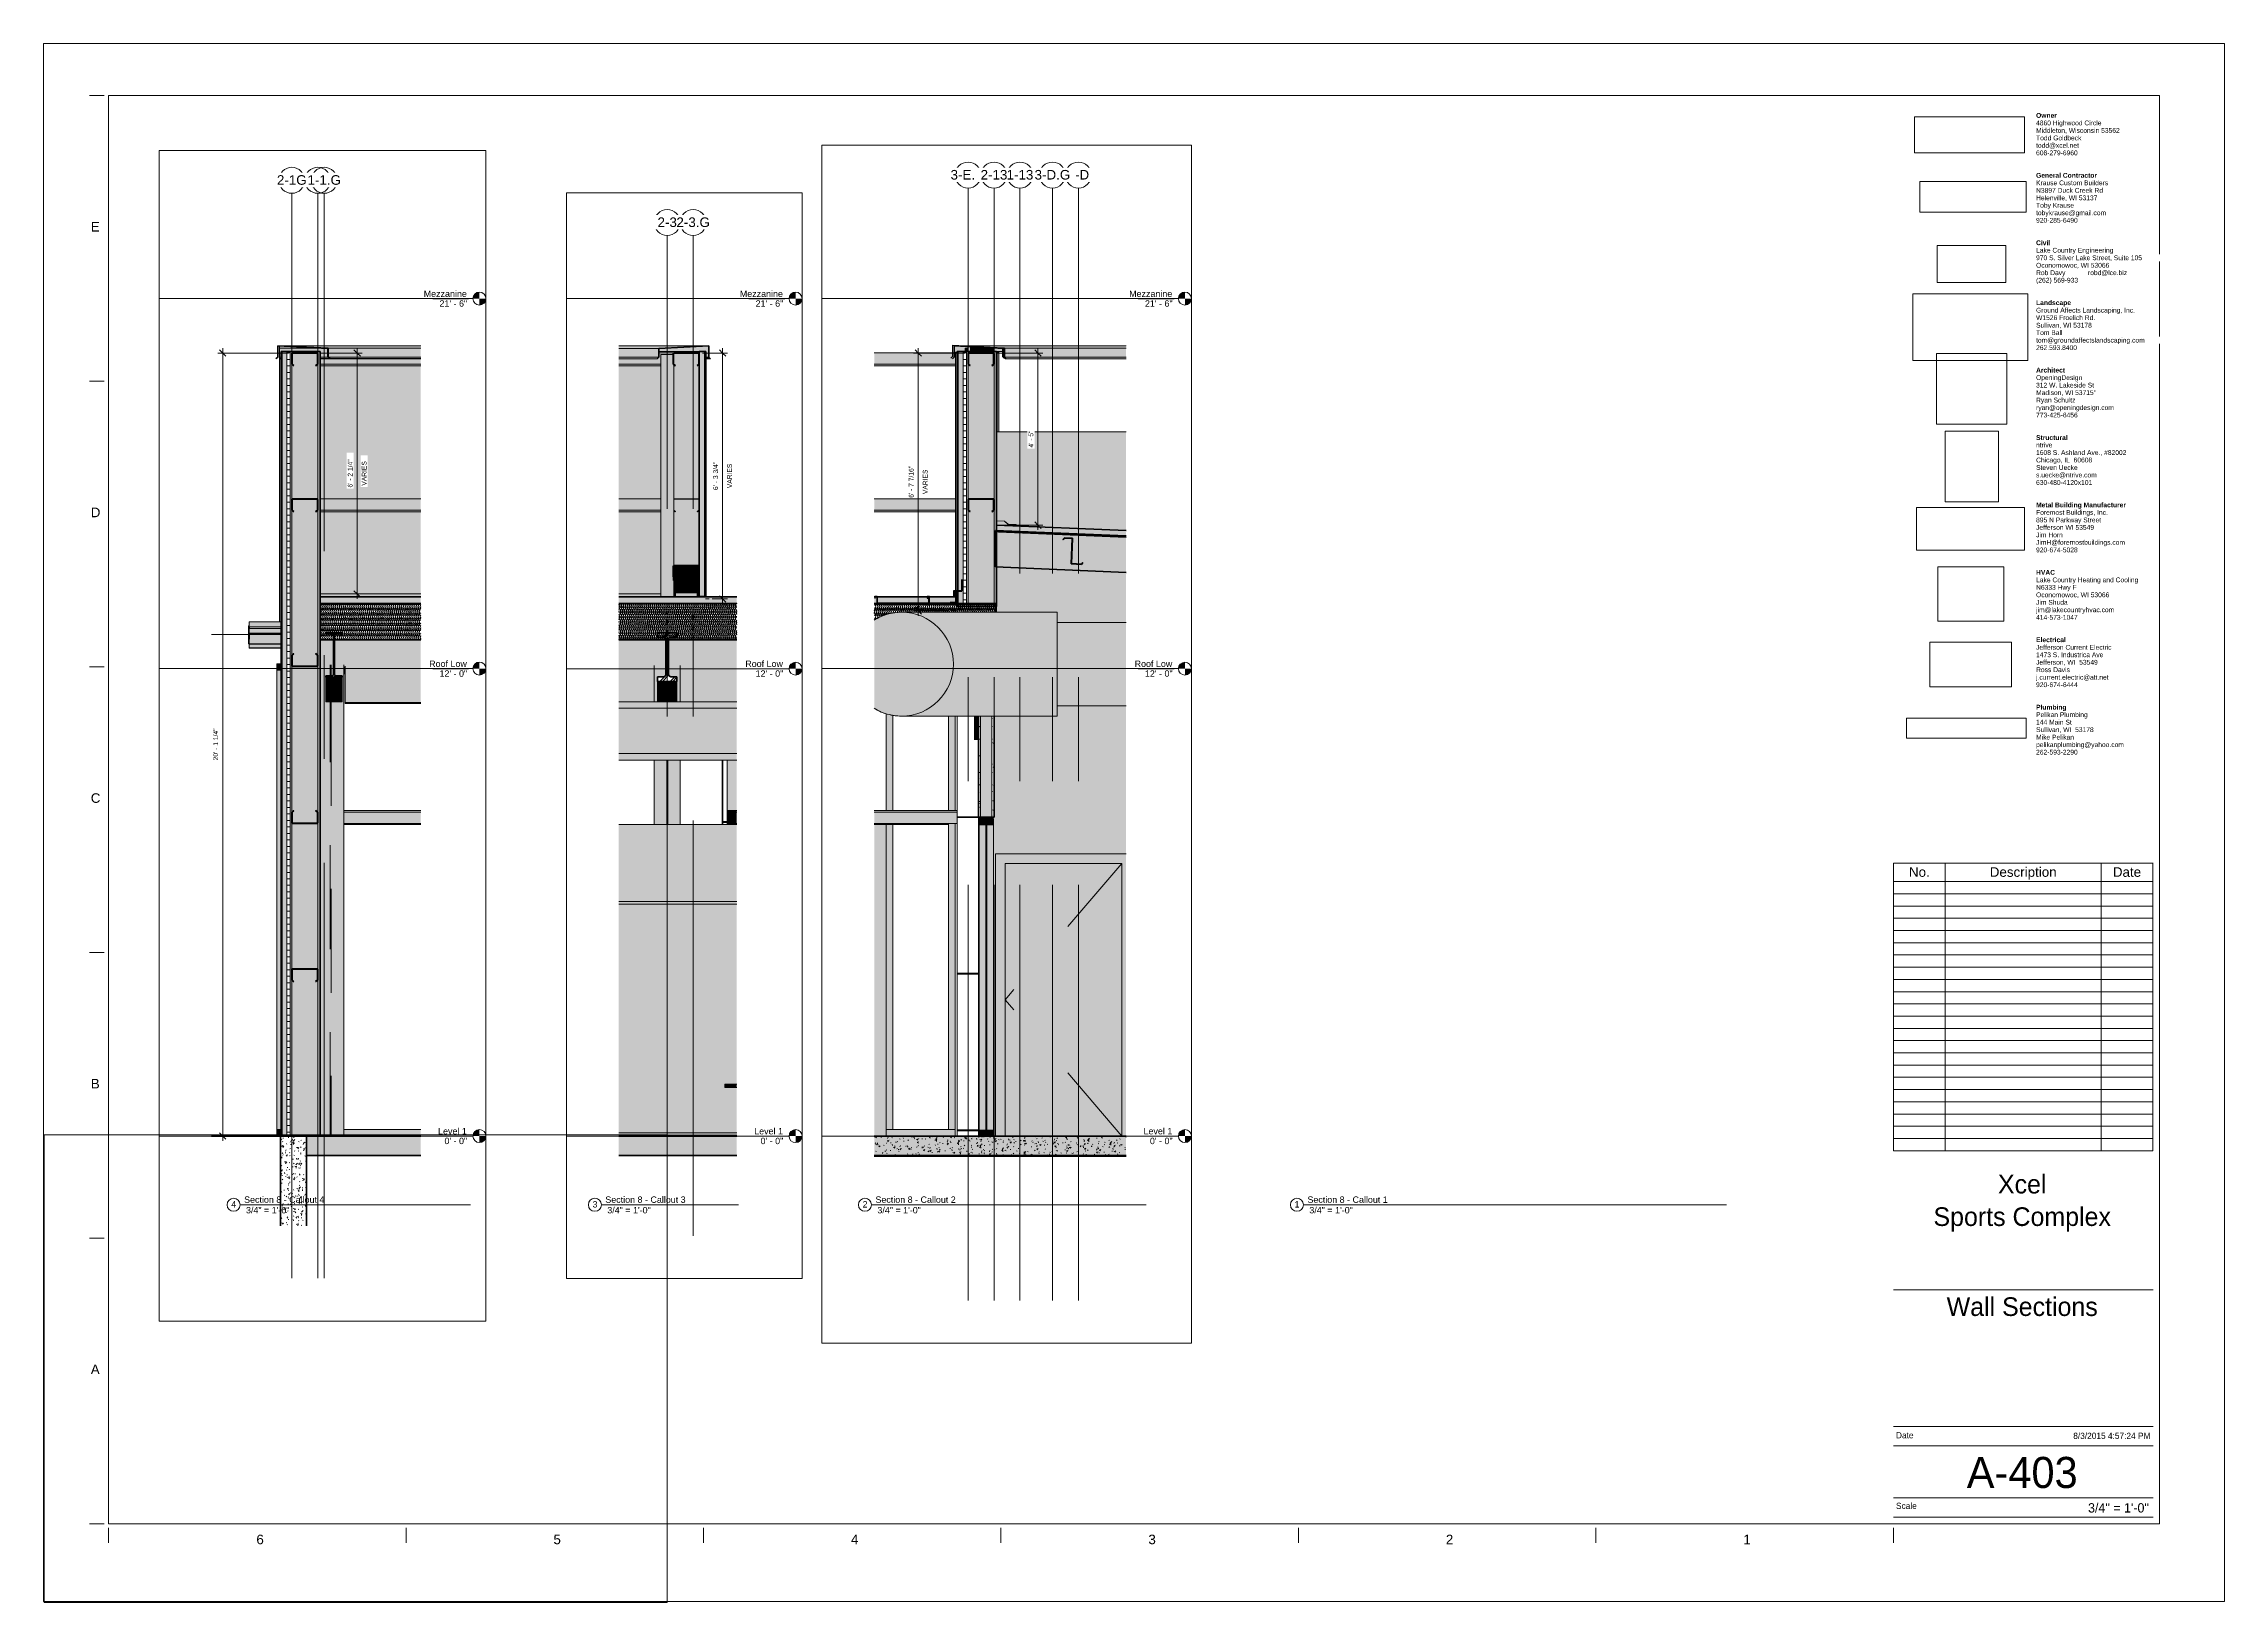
# Paper-space layout 'Layout1' of a CAD drawing. Header units: inches. Extents: x 0 to 42, y 0 to 30.
# The model-space entities are those that its viewports show. They can reach past a viewport. Long polylines and large blocks are cut down to what shows.
import ezdxf

# ---------------------------------------------------------------- set-up
doc = ezdxf.new("R2010")
doc.units = ezdxf.units.IN
doc.header["$MEASUREMENT"] = 0
for name, pattern in [('Dash', [0.25, 0.125, -0.125]), ('Dash 1_16_', [0.125, 0.0625, -0.0625]), ('Grid Line 1_2_', [0.875, 0.5, -0.125, 0.125, -0.125]), ('Grid Line 1_2__2_', [0.875, 0.5, -0.125, 0.125, -0.125]), ('Hidden 1_8_', [0.1875, 0.125, -0.0625]), ('IMPORT-DASHED2', [0.1875, 0.125, -0.0625]), ('IMPORT-HIDDEN2 _3_', [0.09375, 0.0625, -0.03125])]:
    doc.linetypes.add(name, pattern=pattern)
doc.layers.get('DEFPOINTS').update_dxf_attribs({"color": 250, "lineweight": 9})
for name, color, linetype, lineweight in [('15xx-Jefferson-REHAB-pr5_dwg', 8, 'Continuous', 9), ('A-ANNO-DIMS', 211, 'Continuous', 9), ('A-ANNO-DIMS-16', 211, 'Continuous', 9), ('A-CABINET-LOWER', 250, 'Continuous', 9), ('A-CABINET-UNDER', 250, 'IMPORT-HIDDEN2 _3_', 9), ('A-CABINET-UPPER', 250, 'IMPORT-DASHED2', 9), ('A-CLNG', 13, 'Continuous', 18), ('A-CLNG-PATT', 13, 'Continuous', 70), ('A-DETL', 90, 'Continuous', 9), ('A-DETL-THIN', 151, 'Continuous', 9), ('A-DIM', 250, 'Continuous', 9), ('A-DOOR', 31, 'Continuous', 18), ('A-DOOR-FRAM', 31, 'Continuous', 9), ('A-FLOR', 192, 'Continuous', 18), ('A-FLOR-LEVL', 51, 'Continuous', 9), ('A-FLR-CLEAR', 250, 'IMPORT-HIDDEN2 _3_', 9), ('A-FURN', 250, 'IMPORT-HIDDEN2 _3_', 9), ('A-GENM', 13, 'Continuous', 9), ('A-GLAZ-CURT', 52, 'Continuous', 9), ('A-GLAZ-CWMG', 51, 'Continuous', 9), ('A-PLBG-FIXT', 250, 'Continuous', 9), ('A-ROOF', 132, 'Continuous', 18), ('A-WALL', 113, 'Continuous', 18), ('A-WALL-PATT', 111, 'Continuous', 70), ('C-TOPO', 7, 'Continuous', 9), ('G-ANNO-SCHD', 231, 'Continuous', 9), ('G-ANNO-TTLB', 6, 'Continuous', 9), ('G-ANNO-TTLB-MEDM', 33, 'Continuous', 20), ('G-ANNO-TTLB-THIN', 151, 'Continuous', 9), ('I-FURN', 30, 'Continuous', 9), ('I-WALL', 2, 'Continuous', 18), ('L-SITE-WALL', 31, 'Continuous', 18), ('M-HVAC-DUCT', 70, 'Continuous', 9), ('P-Flor-Fixt', 250, 'Continuous', 9), ('Q-SPCQ', 91, 'Continuous', 9), ('S-BEAM', 12, 'Continuous', 9), ('S-COLS', 52, 'Continuous', 9), ('S-GRID', 1, 'Continuous', 9), ('S-GRID-IDEN', 1, 'Continuous', 9)]:
    doc.layers.add(name, color=color, linetype=linetype, lineweight=lineweight)
doc.layers.add('G-ANNO-NPLT', color=191, linetype='Continuous', plot=False)
doc.styles.add('Arial', font='arial.ttf', dxfattribs={"height": 1.967066})
doc.styles.add('Arial_1', font='arial.ttf', dxfattribs={"height": 1.475299})
doc.styles.add('Arial_2', font='arial.ttf', dxfattribs={"height": 2.950599})
doc.styles.add('Arial_3', font='arial.ttf', dxfattribs={"height": 0.092206})
doc.styles.add('Arial_4', font='arial.ttf', dxfattribs={"height": 0.184412})
doc.styles.add('Arial_5', font='arial.ttf', dxfattribs={"height": 0.122942})
doc.styles.add('Century Gothic', font='GOTHIC.TTF', dxfattribs={"height": 0.119759})
doc.styles.add('Century Gothic_1', font='GOTHIC.TTF', dxfattribs={"height": 0.179639})
doc.styles.add('Century Gothic_2', font='GOTHIC.TTF', dxfattribs={"height": 0.598797})
doc.styles.add('Century Gothic_3', font='GOTHIC.TTF', dxfattribs={"height": 0.359278})
doc.dimstyles.new('Linear_-_3_32__Arial', dxfattribs={"dimscale": 12, "dimtxt": 1.5, "dimasz": 0.166667, "dimexe": 0.125, "dimexo": 0.083333, "dimgap": 0.083333, "dimtad": 1, "dimdec": 4, "dimrnd": 0.0625, "dimzin": 1, "dimdsep": 46, "dimlunit": 4, "dimtxsty": 'Arial_1', "dimblk1": 'OBLIQUE', "dimblk2": 'OBLIQUE', "dimsah": 1, "dimcen": 0.09, "dimdle": 0.125, "dimazin": 0, "dimtfac": 1, "dimtdec": 4, "dimtix": 1, "dimtmove": 0, "dimatfit": 3, "dimfxl": 1, "dimtvp": 1, "dimtfill": 1, "dimfrac": 2, "dimtolj": 1, "dimtzin": 0, "dimarcsym": 2})
doc.dimstyles.new('Linear_-_3_32__Arial_2', dxfattribs={"dimscale": 12, "dimtxt": 1.5, "dimasz": 0.166667, "dimexe": 0.125, "dimexo": 0.083333, "dimgap": 0.083333, "dimtad": 1, "dimdec": 4, "dimrnd": 0.0625, "dimzin": 1, "dimdsep": 46, "dimlunit": 4, "dimtxsty": 'Arial_1', "dimblk1": 'OBLIQUE', "dimblk2": 'OBLIQUE', "dimsah": 1, "dimcen": 0.09, "dimdle": 0.125, "dimazin": 0, "dimtfac": 1, "dimtdec": 4, "dimtix": 1, "dimtmove": 0, "dimatfit": 3, "dimfxl": 1, "dimtvp": 1, "dimtfill": 1, "dimfrac": 2, "dimtolj": 1, "dimtzin": 0, "dimarcsym": 2})
picture_1 = doc.add_image_def('image1.png', size_in_pixel=(1125, 1483))
picture_2 = doc.add_image_def('image2.jpg', size_in_pixel=(477, 79))
picture_3 = doc.add_image_def('image3.png', size_in_pixel=(259, 141))
picture_4 = doc.add_image_def('image4.jpg', size_in_pixel=(150, 124))
picture_5 = doc.add_image_def('image5.jpg', size_in_pixel=(309, 122))
picture_6 = doc.add_image_def('image6.jpg', size_in_pixel=(95, 51))
picture_7 = doc.add_image_def('image7.png', size_in_pixel=(388, 225))
picture_8 = doc.add_image_def('image8.jpg', size_in_pixel=(232, 76))
picture_9 = doc.add_image_def('image9.jpg', size_in_pixel=(900, 259))
picture_10 = doc.add_image_def('image10.jpg', size_in_pixel=(939, 939))
pattern_1 = [(0, (-27057.522, 67.247), (5.12, 1.28), [0.211, -3.629, 0.211, -3.629, -20.48]), (0, (-27057.522, 67.247), (5.12, 1.28), [-7.68, 0.211, -7.469, 0.211, -3.629, -8.96]), (0, (-27057.522, 67.247), (5.12, 1.28), [-19.2, 0.211, -2.349, 0.211, -6.189]), (120, (-27055.602, 67.887), (-3.66851252, 3.79405007), [0.211, -3.629, 0.211, -3.629, -20.48]), (120, (-27055.602, 67.887), (-3.66851252, 3.79405007), [-7.68, 0.211, -7.469, 0.211, -3.629, -8.96]), (120, (-27055.602, 67.887), (-3.66851252, 3.79405007), [-19.2, 0.211, -2.349, 0.211, -6.189]), (240, (-27054.962, 70.447), (-1.45148748, -5.07405007), [0.211, -3.629, 0.211, -3.629, -20.48]), (240, (-27054.962, 70.447), (-1.45148748, -5.07405007), [-7.68, 0.211, -7.469, 0.211, -3.629, -8.96]), (240, (-27054.962, 70.447), (-1.45148748, -5.07405007), [-19.2, 0.211, -2.349, 0.211, -6.189])]
pattern_2 = [(161.57, (-27057.442, 67.327), (-0.6397287956, 0.000260972), [0, -4.554, 0.506, 0]), (18.43, (-27057.602, 67.327), (-0.6397287956, -0.000260972), [0, -4.554, 0.506, 0]), (108.43, (-27057.442, 67.327), (0.320200546, -1.599823931), [1.518, -3.542]), (71.57, (-27057.602, 67.327), (0.320200546, 1.599823931), [1.518, -3.542])]
pattern_3 = [(45, (-27057.522, 67.247), (-1.5839192, 1.5839192), []), (45, (-27057.522, 69.647), (-1.5839192, 1.5839192), [])]
pattern_4 = [(45, (-30048.654, 67.247), (-1.5839192, 1.5839192), []), (45, (-30048.654, 69.647), (-1.5839192, 1.5839192), [])]
pattern_5 = [(45, (-30731.112, 67.247), (-1.5839192, 1.5839192), []), (45, (-30731.112, 69.647), (-1.5839192, 1.5839192), [])]
pattern_6 = [(161.57, (-30731.032, 67.327), (-0.6397287956, 0.0002609723), [0, -4.554, 0.506, 0]), (18.43, (-30731.192, 67.327), (-0.6397287956, -0.0002609723), [0, -4.554, 0.506, 0]), (108.43, (-30731.032, 67.327), (0.320200546, -1.599823931), [1.518, -3.542]), (71.57, (-30731.192, 67.327), (0.320200546, 1.599823931), [1.518, -3.542])]

psp = doc.layouts.get("Layout1")

msp = doc.modelspace()

# ---------------------------------------------------------------- texts
at = {"layer": 'A-FLOR-LEVL', "char_height": 1.967066, "attachment_point": 3, "line_spacing_factor": 0.938532, "style": 'Arial', "bg_fill": 3, "box_fill_scale": 1.25, "bg_fill_color": 0, "bg_fill_transparency": 0}
for s, insert, width in [('Mezzanine', (-21778.22803, 260.48644), 15.816), ('Mezzanine', (-21698.36434, 260.48644), 15.816), ('Mezzanine', (-21587.6286, 260.48644), 15.816), ('Level 1', (-21778.22803, 2.48644), 10.584), ('Level 1', (-21698.36434, 2.48644), 10.584), ('Level 1', (-21587.6286, 2.48644), 10.584)]:
    msp.add_mtext(s, dxfattribs=dict(at, insert=insert, width=width))

# ---------------------------------------------------------------- blocks, each defined once
blk = doc.blocks.new('XCEL - E1 30 x 42 Horizontal - E1 30x42 Horizontal-11829-Wall Sections')
at = {"layer": 'G-ANNO-TTLB-MEDM'}
for p, q in [((1.159, 29.014), (0.872, 29.014)), ((1.24, 29.014), (1.24, 1.514)), ((40.74, 29.014), (1.24, 29.014)), ((40.74, 29.014), (40.74, 1.514)), ((1.159, 23.514), (0.872, 23.514)), ((1.159, 18.014), (0.872, 18.014)), ((40.615, 14.233), (35.615, 14.233)), ((1.159, 12.514), (0.872, 12.514)), ((1.159, 7.014), (0.872, 7.014)), ((35.615, 6.02), (40.615, 6.02)), ((1.159, 1.514), (0.872, 1.514)), ((1.24, 1.514), (40.74, 1.514)), ((1.24, 1.433), (1.24, 1.146)), ((6.969, 1.433), (6.969, 1.146)), ((12.698, 1.433), (12.698, 1.146)), ((18.427, 1.433), (18.427, 1.146)), ((24.156, 1.433), (24.156, 1.146)), ((29.885, 1.433), (29.885, 1.146)), ((40.615, 1.639), (35.615, 1.639)), ((35.615, 1.433), (35.615, 1.146))]:
    blk.add_line(p, q, dxfattribs=at)
at = {"layer": 'G-ANNO-TTLB-THIN'}
for p, q in [((-0.01, 30.014), (41.99, 30.014)), ((-0.01, 0.014), (-0.01, 30.014)), ((41.99, 0.014), (41.99, 30.014)), ((35.615, 3.389), (40.615, 3.389)), ((35.615, 3.014), (40.615, 3.014)), ((35.615, 2.014), (40.615, 2.014)), ((-0.01, 0.014), (41.99, 0.014))]:
    blk.add_line(p, q, dxfattribs=at)
at = {"layer": 'G-ANNO-TTLB', "char_height": 0.09221, "attachment_point": 1, "line_spacing_factor": 0.938532, "style": 'Arial_3', "bg_fill": 3, "box_fill_scale": 1.25, "bg_fill_color": 0, "bg_fill_transparency": 0}
for s, insert, width in [('\\fArial|b1|i0|c0|p34|;Civil', (38.363, 26.225), 0.28768), ('\\fArial|b1|i0|c0|p34|;Structural', (38.363, 22.475), 0.64856), ('\\fArial|b1|i0|c0|p34|;HVAC', (38.363, 19.879), 0.41876), ('\\fArial|b1|i0|c0|p34|;Electrical', (38.363, 18.581), 0.61622)]:
    blk.add_mtext(s, dxfattribs=dict(at, insert=insert, width=width))
at = {"layer": 'G-ANNO-TTLB'}
image = blk.add_image(picture_8, insert=(36.024, 27.911), size_in_units=(2.118, 0.694), dxfattribs=at)
image.dxf.flags = 7
image = blk.add_image(picture_9, insert=(36.126, 26.77), size_in_units=(2.048, 0.589), dxfattribs=at)
image.dxf.flags = 7
image = blk.add_image(picture_6, insert=(36.46, 25.417), size_in_units=(1.319, 0.708), dxfattribs=at)
image.dxf.flags = 7
image = blk.add_image(picture_7, insert=(35.988, 23.91), size_in_units=(2.218, 1.286), dxfattribs=at)
image.dxf.flags = 7
image = blk.add_image(picture_10, insert=(36.444, 22.689), size_in_units=(1.358, 1.358), dxfattribs=at)
image.dxf.flags = 7
image = blk.add_image(picture_1, insert=(36.612, 21.192), size_in_units=(1.03, 1.357), dxfattribs=at)
image.dxf.flags = 7
image = blk.add_image(picture_5, insert=(36.062, 20.262), size_in_units=(2.078, 0.821), dxfattribs=at)
image.dxf.flags = 7
image = blk.add_image(picture_4, insert=(36.474, 18.891), size_in_units=(1.268, 1.049), dxfattribs=at)
image.dxf.flags = 7
image = blk.add_image(picture_3, insert=(36.315, 17.631), size_in_units=(1.574, 0.857), dxfattribs=at)
image.dxf.flags = 7
image = blk.add_image(picture_2, insert=(35.866, 16.643), size_in_units=(2.303, 0.381), dxfattribs=at)
image.dxf.flags = 7
at = {"layer": 'G-ANNO-TTLB', "attachment_point": 1, "bg_fill": 3, "box_fill_scale": 1.25, "bg_fill_color": 0, "bg_fill_transparency": 0}
for s, insert, char_height, width, line_spacing_factor, style in [('\\fArial|b1|i0|c0|p34|;Owner', (38.363, 28.677), 0.09221, 0.44259, 0.938532, 'Arial_3'), ('\\fArial|b1|i0|c0|p34|;General Contractor', (38.363, 27.523), 0.09221, 1.28521, 0.938532, 'Arial_3'), ('E', (0.898, 26.579), 0.184, 0.20475, 0.938532, 'Arial_4'), ('Lake Country Engineering', (38.363, 26.081), 0.09221, 1.74142, 0.938532, 'Arial_3'), ('\\fArial|b1|i0|c0|p34|;Landscape', (38.363, 25.071), 0.09221, 0.73708, 0.938532, 'Arial_3'), ('\\fArial|b1|i0|c0|p34|;Architect', (38.363, 23.773), 0.09221, 0.59069, 0.938532, 'Arial_3'), ('ntrive', (38.363, 22.331), 0.0922, 0.37109, 0.938532, 'Arial_3'), ('D', (0.898, 21.079), 0.184, 0.2205, 0.938532, 'Arial_4'), ('\\fArial|b1|i0|c0|p34|;Metal Building Manufacturer', (38.363, 21.177), 0.09221, 1.8793, 0.938532, 'Arial_3'), ('Lake Country Heating and Cooling', (38.363, 19.734), 0.09221, 2.30317, 0.938532, 'Arial_3'), ('Jefferson Current Electric', (38.363, 18.436), 0.09221, 1.71418, 0.938532, 'Arial_3'), ('\\fArial|b1|i0|c0|p34|;Plumbing', (38.363, 17.283), 0.09221, 0.62814, 0.938532, 'Arial_3'), ('C', (0.898, 15.579), 0.184, 0.2205, 0.938532, 'Arial_4'), ('B', (0.898, 10.079), 0.184, 0.20475, 0.938532, 'Arial_4'), ('A', (0.898, 4.579), 0.184, 0.20475, 0.938532, 'Arial_4'), ('Date', (35.665, 3.278), 0.1198, 0.4725, 0.984117, 'Century Gothic'), ('Scale', (35.665, 1.919), 0.1198, 0.5265, 0.984117, 'Century Gothic'), ('6', (4.088, 1.304), 0.184, 0.171, 0.938532, 'Arial_4'), ('5', (9.809, 1.304), 0.184, 0.171, 0.938532, 'Arial_4'), ('4', (15.538, 1.304), 0.184, 0.171, 0.938532, 'Arial_4'), ('3', (21.267, 1.304), 0.184, 0.171, 0.938532, 'Arial_4'), ('2', (26.996, 1.304), 0.184, 0.171, 0.938532, 'Arial_4'), ('1', (32.725, 1.304), 0.184, 0.171, 0.938532, 'Arial_4')]:
    blk.add_mtext(s, dxfattribs=dict(at, insert=insert, char_height=char_height, width=width, line_spacing_factor=line_spacing_factor, style=style))
at = {"layer": 'G-ANNO-TTLB', "char_height": 0.09221, "attachment_point": 1, "line_spacing_factor": 0.938532, "style": 'Arial_3', "bg_fill": 3, "box_fill_scale": 1.25, "bg_fill_color": 0, "bg_fill_transparency": 0}
for s, insert, width in [('4860 Highwood Circle', (38.363, 28.533), 1.47416), ('Krause Custom Builders', (38.363, 27.379), 1.63077), ('970 S. Silver Lake Street, Suite 105', (38.363, 25.936), 2.39509), ('Ground Affects Landscaping, Inc.', (38.363, 24.927), 2.24019), ('OpeningDesign', (38.363, 23.629), 1.03838), ('1608 S. Ashland Ave., #82002', (38.363, 22.186), 2.03762), ('Foremost Buildings, Inc.', (38.363, 21.033), 1.62396), ('N6333 Hwy F', (38.363, 19.59), 0.90901), ('1473 S. Industrica Ave', (38.363, 18.292), 1.52183), ('Pelikan Plumbing', (38.363, 17.138), 1.16605)]:
    blk.add_mtext(s, dxfattribs=dict(at, insert=insert, width=width))
for s, insert, width in [('Middleton, Wisconsin 53562', (38.363, 28.388), 1.89633), ('N3897 Duck Creek Rd', (38.363, 27.234), 1.51161), ('Oconomowoc, WI 53066', (38.363, 25.792), 1.65971), ('W1526 Froelich Rd.', (38.363, 24.783), 1.34309), ('312 W. Lakeside St', (38.363, 23.484), 1.31926), ('Chicago, IL  60608', (38.363, 22.042), 1.26649), ('895 N Parkway Street', (38.363, 20.888), 1.46565), ('Oconomowoc, WI 53066', (38.363, 19.446), 1.65971), ('Jefferson, WI  53549', (38.363, 18.148), 1.40778), ('144 Main St', (38.363, 16.994), 0.80347)]:
    blk.add_mtext(s, dxfattribs=dict(at, insert=insert, width=width))
at = {"layer": 'G-ANNO-TTLB', "attachment_point": 1, "line_spacing_factor": 0.938532, "style": 'Arial_3', "bg_fill": 3, "box_fill_scale": 1.25, "bg_fill_color": 0, "bg_fill_transparency": 0}
for s, insert, char_height, width in [('Todd Goldbeck', (38.363, 28.244), 0.09221, 1.02306), ('Helenville, WI 53137', (38.363, 27.09), 0.09221, 1.39416), ('Rob Davy', (38.363, 25.648), 0.0922, 0.66048), ('robd@lce.biz', (39.363, 25.648), 0.09221, 0.88178), ('Sullivan, WI 53178', (38.363, 24.638), 0.09221, 1.26819), ('Madison, WI 53715"', (38.363, 23.34), 0.09221, 1.36181), ('Steven Uecke', (38.363, 21.898), 0.09221, 0.94135), ('Jefferson WI 53549', (38.363, 20.744), 0.09221, 1.32266), ('Jim Shuda', (38.363, 19.302), 0.0922, 0.71325), ('Ross Davis', (38.363, 18.004), 0.0922, 0.76772), ('Sullivan, WI  53178', (38.363, 16.85), 0.09221, 1.31075)]:
    blk.add_mtext(s, dxfattribs=dict(at, insert=insert, char_height=char_height, width=width))
for s, insert, char_height, width in [('todd@xcel.net', (38.363, 28.1), 0.09221, 0.96859), ('Toby Krause', (38.363, 26.946), 0.09221, 0.85284), ('(262) 569-933', (38.363, 25.504), 0.09221, 0.94646), ('Tom Ball', (38.363, 24.494), 0.0922, 0.59579), ('Ryan Schultz', (38.363, 23.196), 0.09221, 0.88518), ('s.uecke@ntrive.com', (38.363, 21.754), 0.09221, 1.37543), ('Jim Horn', (38.363, 20.6), 0.0922, 0.60601), ('jim@lakecountryhvac.com', (38.363, 19.158), 0.09221, 1.76695), ('j.current.electric@att.net', (38.363, 17.859), 0.09221, 1.64609), ('Mike Pelikan', (38.363, 16.706), 0.09221, 0.85624)]:
    blk.add_mtext(s, dxfattribs=dict(at, insert=insert, char_height=char_height, width=width))
at = {"layer": 'G-ANNO-TTLB', "char_height": 0.09221, "attachment_point": 1, "line_spacing_factor": 0.938532, "style": 'Arial_3', "bg_fill": 3, "box_fill_scale": 1.25, "bg_fill_color": 0, "bg_fill_transparency": 0}
for s, insert, width in [('608-279-6960', (38.363, 27.956), 0.93625), ('tobykrause@gmail.com', (38.363, 26.802), 1.57971), ('tom@groundaffectslandscaping.com', (38.363, 24.35), 2.45808), ('ryan@openingdesign.com', (38.363, 23.052), 1.75163), ('630-480-4120x101', (38.363, 21.609), 1.26308), ('JimH@foremostbuildings.com', (38.363, 20.456), 2.01378), ('414-573-1047', (38.363, 19.013), 0.93625), ('920-674-6444', (38.363, 17.715), 0.93625), ('pelikanplumbing@yahoo.com', (38.363, 16.561), 1.97804)]:
    blk.add_mtext(s, dxfattribs=dict(at, insert=insert, width=width))
for s, insert, width in [('920-285-6490', (38.363, 26.658), 0.93625), ('262.593.8400', (38.363, 24.206), 0.91923), ('773-425-6456', (38.363, 22.908), 0.93625), ('920-674-5028', (38.363, 20.311), 0.93625), ('262-593-2290', (38.363, 16.417), 0.93625)]:
    blk.add_mtext(s, dxfattribs=dict(at, insert=insert, width=width))
blk = doc.blocks.new('Viewport - View Title-1830-Wall Sections')
at = {"layer": 'G-ANNO-TTLB'}
for start, end in [(0, 180), (180, 360)]:
    blk.add_arc((-0.125, 0), 0.125, start, end, dxfattribs=at)
blk = doc.blocks.new('Generic Models 7_Generic Models 1_6_Generic Models 1_6 _ Generic Models 7_Generic Models 1_337419_3 - Generic Models 7_Generic Models 1_6_Generic Models 1_6 _ Generic Models 7_Generic Models 1_337419_312901-367661-Section 8 - Callout 2')
at = {"layer": 'A-GENM'}
h = blk.add_hatch(dxfattribs=at)
h.set_pattern_fill('FP_9', color=256, style=0, pattern_type=2)
h.set_pattern_definition([(50, (-27057.522, 67.247), (4.5907054, -0.4018678), [0.48, -5.28]), (355, (-27057.522, 67.247), (-0.887837, 4.8136977), [0.384, -4.224]), (100.451, (-27057.139, 67.214), (3.7019703, 4.4127226), [0.408, -4.487]), (46.184, (-27057.522, 68.527), (6.8306586, -1.059043), [0.72, -7.92]), (96.636, (-27056.953, 68.439), (5.981664, 6.234015), [0.612, -6.731]), (351.184, (-27057.522, 68.527), (5.982082, 6.233824), [0.576, -6.336]), (21, (-27056.882, 68.207), (3.820292, -2.5770996), [0.48, -5.28]), (326, (-27056.882, 68.207), (1.557207, 4.640587), [0.384, -4.224]), (71.451, (-27056.563, 67.993), (5.3771466, 2.0647033), [0.408, -4.487]), (37.5, (-27057.522, 67.247), (0.07797216, 2.1307863), [0.211, -3.962, 0.211, -4.077, -4.24]), (37.5, (-27057.522, 67.247), (0.07797216, 2.1307863), [-8.461, 0.211, -4.029]), (7.5, (-27057.522, 67.247), (1.683907, 2.5243905), [0.211, -2.234, 0.211, -3.866, -1.616]), (7.5, (-27057.522, 67.247), (1.683907, 2.5243905), [-6.522, 0.211, -1.405]), (327.5, (-27058.949, 67.247), (3.4165268, -0.1442966), [0.211, -1.389, 0.211, -4.781, -6.624]), (327.5, (-27058.949, 67.247), (3.4165268, -0.1442966), [-6.592, 0.211, -6.413]), (317.5, (-27059.589, 67.247), (3.7324632, 0.6407147), [0.211, -1.869, 0.211, -3.104, -4.704]), (317.5, (-27059.589, 67.247), (3.7324632, 0.6407147), [-5.395, 0.211, -4.493])])
h.paths.add_polyline_path([(-22758.686, -6.226), (-22758.686, 0), (-22836.317, 0), (-22836.317, -6.226)], flags=0)
at = {"layer": 'A-GENM', "color": 171, "lineweight": 30}
for p, q in [((-22758.686, 0), (-22836.317, 0)), ((-22836.317, -6.226), (-22758.686, -6.226))]:
    blk.add_line(p, q, dxfattribs=at)
blk = doc.blocks.new('Generic Models _ Callout 20')
at = {"layer": 'A-GENM'}
blk.add_hatch(color=50, dxfattribs=at).paths.add_polyline_path([(-22758.686, 186.553), (-22758.686, 186.616), (-22797.923, 188.251), (-22797.925, 188.188), (-22759.724, 186.596)], flags=0)
at = {"layer": 'A-GENM', "color": 161}
for p in [(-22797.925, 188.188), (-22758.686, 186.616)]:
    blk.add_line(p, (-22797.923, 188.251), dxfattribs=at)
blk = doc.blocks.new('Generic Models _ Callout 21')
at = {"layer": 'A-GENM'}
blk.add_hatch(color=50, dxfattribs=at).paths.add_polyline_path([(-22758.686, 184.551), (-22758.686, 184.614), (-22798.006, 186.252), (-22798.009, 186.19), (-22778.094, 185.36)], flags=0)
at = {"layer": 'A-GENM', "color": 171, "lineweight": 30}
for p, q in [((-22798.006, 186.252), (-22798.009, 186.19)), ((-22798.009, 186.19), (-22758.686, 184.551)), ((-22758.686, 184.614), (-22798.006, 186.252))]:
    blk.add_line(p, q, dxfattribs=at)
blk = doc.blocks.new('Generic Models 7_Generic Models 1_5_Generic Models 1_5 _ Generic Models 7_Generic Models 1_337419_20 - Generic Models 7_Generic Models 1_5_Generic Models 1_5 _ Generic Models 7_Generic Models 1_337419_311462-552532-Section 8 - Callout 2')
at = {"layer": 'A-GENM'}
h = blk.add_hatch(color=50, dxfattribs=at)
h.paths.add_polyline_path([(-22796.247, 239.607), (-22796.203, 239.651), (-22796.703, 240.151), (-22796.703, 242.651), (-22796.765, 242.655), (-22796.765, 240.125), (-22796.265, 239.625)], flags=0)
h.paths.add_polyline_path([(-22812.659, 239.607), (-22812.14, 240.125), (-22812.14, 243.585), (-22796.765, 242.779), (-22796.764, 242.717), (-22796.703, 242.714), (-22796.703, 242.839), (-22812.203, 243.651), (-22812.203, 240.151), (-22812.703, 239.651)], flags=0)
at = {"layer": 'A-GENM', "color": 161}
for p, q in [((-22796.703, 242.839), (-22812.203, 243.651)), ((-22812.203, 243.651), (-22812.203, 240.151)), ((-22812.14, 240.125), (-22812.14, 243.585)), ((-22812.14, 243.585), (-22796.765, 242.779)), ((-22796.765, 242.779), (-22796.765, 242.717)), ((-22796.765, 242.655), (-22796.765, 240.125)), ((-22796.703, 242.714), (-22796.703, 242.839)), ((-22796.703, 240.151), (-22796.703, 242.651)), ((-22812.203, 240.151), (-22812.703, 239.651)), ((-22812.659, 239.607), (-22812.14, 240.125)), ((-22796.765, 240.125), (-22796.247, 239.607)), ((-22796.203, 239.651), (-22796.703, 240.151)), ((-22812.703, 239.651), (-22812.659, 239.607)), ((-22796.247, 239.607), (-22796.203, 239.651))]:
    blk.add_line(p, q, dxfattribs=at)
blk = doc.blocks.new('Generic Models _ Callout 22')
at = {"layer": 'A-GENM'}
for points in [[(-22798.64, 217), (-22798.424, 217), (-22798.424, 241.5), (-22798.64, 241.5), (-22798.64, 237.143)], [(-22798.406, 217), (-22798.406, 241.5), (-22798.424, 241.5), (-22798.424, 217)], [(-22797.89, 217), (-22797.89, 241.5), (-22798.406, 241.5), (-22798.406, 217)]]:
    blk.add_hatch(color=50, dxfattribs=at).paths.add_polyline_path(points, flags=0)
at = {"layer": 'A-GENM', "color": 161}
for p, q in [((-22798.64, 241.5), (-22798.424, 241.5)), ((-22798.424, 241.5), (-22798.406, 241.5)), ((-22798.424, 217), (-22798.424, 241.5)), ((-22798.406, 241.5), (-22797.89, 241.5)), ((-22798.406, 217), (-22798.406, 241.5)), ((-22797.89, 217), (-22797.89, 241.5))]:
    blk.add_line(p, q, dxfattribs=at)
blk = doc.blocks.new('Generic Models _ Callout 23')
at = {"layer": 'A-GENM'}
blk.add_hatch(color=53, dxfattribs=at).paths.add_polyline_path([(-22806.64, 241.75), (-22799.39, 241.75), (-22799.39, 242.729), (-22806.64, 243.109), (-22806.64, 242.628)], flags=0)
at = {"layer": 'A-GENM', "color": 161}
for p, q in [((-22799.39, 242.729), (-22806.64, 243.109)), ((-22806.64, 243.109), (-22806.64, 241.75)), ((-22799.39, 241.75), (-22799.39, 242.729))]:
    blk.add_line(p, q, dxfattribs=at)
blk = doc.blocks.new('Panel_Panel_300_ Callout 20')
at = {"layer": 'A-GENM'}
blk.add_hatch(color=47, dxfattribs=at).paths.add_polyline_path([(-22811.14, 167.966), (-22810.89, 167.966), (-22810.89, 241.5), (-22811.265, 241.5), (-22811.265, 167.966)], flags=0)
at = {"layer": 'A-GENM', "color": 161}
for p, q in [((-22811.265, 241.5), (-22810.89, 241.5)), ((-22811.265, 241.5), (-22811.265, 167.966)), ((-22810.89, 167.966), (-22810.89, 241.5))]:
    blk.add_line(p, q, dxfattribs=at)
blk = doc.blocks.new('Inner panel_Inn_ Callout 20')
at = {"layer": 'A-GENM'}
blk.add_hatch(color=21, dxfattribs=at).paths.add_polyline_path([(-22808.265, 241.75), (-22807.39, 241.75), (-22807.39, 242.75), (-22808.265, 242.75), (-22808.265, 242.628)], flags=0)
at = {"layer": 'A-GENM', "color": 161}
for p, q in [((-22808.265, 242.75), (-22807.39, 242.75)), ((-22808.265, 242.75), (-22808.265, 241.75)), ((-22807.39, 241.75), (-22807.39, 242.75))]:
    blk.add_line(p, q, dxfattribs=at)
blk = doc.blocks.new('Generic Models 7_Generic Models 1_1_Generic Models 1_1 _ Generic Models 7_Generic Models 1_337419_17 - Generic Models 7_Generic Models 1_1_Generic Models 1_1 _ Generic Models 7_Generic Models 1_337419_306201-555227-Section 8 - Callout 2')
at = {"layer": 'A-GENM'}
h = blk.add_hatch(color=9, dxfattribs=at)
h.paths.add_polyline_path([(-22836.317, 237.797), (-22811.265, 237.797), (-22811.265, 241.297), (-22811.64, 241.297), (-22811.64, 239.974), (-22812.159, 239.456), (-22812.203, 239.5), (-22811.703, 240), (-22811.703, 241.297), (-22812.14, 241.297), (-22812.14, 240.125), (-22812.659, 239.607), (-22812.703, 239.651), (-22812.203, 240.151), (-22812.203, 241.297), (-22836.317, 241.297)], flags=0)
h.paths.add_polyline_path([(-22810.703, 237.797), (-22810.703, 241.297), (-22810.89, 241.297), (-22810.89, 237.797)], flags=0)
h = blk.add_hatch(color=9, dxfattribs=at)
h.paths.add_polyline_path([(-22811.265, 237.315), (-22811.265, 237.797), (-22836.317, 237.797), (-22836.317, 237.315), (-22816.909, 237.315)], flags=0)
h.paths.add_polyline_path([(-22810.703, 237.315), (-22810.703, 237.797), (-22810.89, 237.797), (-22810.89, 237.315)], flags=0)
at = {"layer": 'A-GENM', "color": 161}
for p, q in [((-22812.203, 241.297), (-22836.317, 241.297)), ((-22811.703, 241.297), (-22812.14, 241.297)), ((-22811.265, 241.297), (-22811.64, 241.297)), ((-22810.703, 241.297), (-22810.89, 241.297)), ((-22836.317, 237.797), (-22811.265, 237.797)), ((-22810.89, 237.797), (-22810.703, 237.797)), ((-22836.317, 237.315), (-22811.265, 237.315)), ((-22810.89, 237.315), (-22810.703, 237.315))]:
    blk.add_line(p, q, dxfattribs=at)
blk = doc.blocks.new('Generic Models 7_Generic Models 1_1_Generic Models 1_1 _ Generic Models 7_Generic Models 1_337419_20 - Generic Models 7_Generic Models 1_1_Generic Models 1_1 _ Generic Models 7_Generic Models 1_337419_306201-555599-Section 8 - Callout 2')
at = {"layer": 'A-GENM'}
h = blk.add_hatch(color=9, dxfattribs=at)
h.paths.add_polyline_path([(-22811.265, 192.797), (-22811.265, 196.297), (-22836.317, 196.297), (-22836.317, 192.797), (-22816.909, 192.797)], flags=0)
h.paths.add_polyline_path([(-22810.703, 192.797), (-22810.703, 196.297), (-22810.89, 196.297), (-22810.89, 192.797)], flags=0)
h = blk.add_hatch(color=9, dxfattribs=at)
h.paths.add_polyline_path([(-22811.265, 192.315), (-22811.265, 192.797), (-22836.317, 192.797), (-22836.317, 192.315), (-22816.909, 192.315)], flags=0)
h.paths.add_polyline_path([(-22810.703, 192.315), (-22810.703, 192.797), (-22810.89, 192.797), (-22810.89, 192.315)], flags=0)
at = {"layer": 'A-GENM', "color": 161}
for p, q in [((-22811.265, 196.297), (-22836.317, 196.297)), ((-22810.703, 196.297), (-22810.89, 196.297)), ((-22836.317, 192.797), (-22811.265, 192.797)), ((-22810.89, 192.797), (-22810.703, 192.797)), ((-22836.317, 192.315), (-22811.265, 192.315)), ((-22810.89, 192.315), (-22810.703, 192.315))]:
    blk.add_line(p, q, dxfattribs=at)
blk = doc.blocks.new('Generic Models 7_Generic Models 1_1_Generic Models 1_1 _ Generic Models 7_Generic Models 1_337419_21 - Generic Models 7_Generic Models 1_1_Generic Models 1_1 _ Generic Models 7_Generic Models 1_337419_306201-555669-Section 8 - Callout 2')
at = {"layer": 'A-GENM'}
blk.add_hatch(color=9, dxfattribs=at).paths.add_polyline_path([(-22804.14, 122.038), (-22804.14, 129.38), (-22805.39, 129.38), (-22805.39, 122.038), (-22804.537, 122.038)], flags=0)
at = {"layer": 'A-GENM', "color": 161}
blk.add_line((-22805.39, 122.038), (-22805.39, 129.38), dxfattribs=at)
blk = doc.blocks.new('Generic Models _ Callout 24')
at = {"layer": 'A-GENM'}
blk.add_hatch(color=9, dxfattribs=at).paths.add_polyline_path([(-22792.541, 188.167), (-22792.531, 188.417), (-22795.029, 188.521), (-22796.178, 189.485), (-22798.64, 189.588), (-22798.64, 189.526), (-22796.202, 189.424), (-22795.053, 188.46), (-22792.596, 188.357), (-22792.601, 188.232), (-22792.828, 188.242), (-22792.828, 188.179)], flags=0)
at = {"layer": 'A-GENM', "color": 161}
for p, q in [((-22796.178, 189.485), (-22798.64, 189.588)), ((-22798.64, 189.526), (-22796.202, 189.424)), ((-22796.202, 189.424), (-22795.053, 188.46)), ((-22795.029, 188.521), (-22796.178, 189.485)), ((-22795.053, 188.46), (-22792.596, 188.357)), ((-22792.531, 188.417), (-22795.029, 188.521)), ((-22792.601, 188.232), (-22792.828, 188.242)), ((-22792.828, 188.242), (-22792.828, 188.179)), ((-22792.828, 188.179), (-22792.541, 188.167)), ((-22792.596, 188.357), (-22792.601, 188.232)), ((-22792.541, 188.167), (-22792.531, 188.417))]:
    blk.add_line(p, q, dxfattribs=at)
blk = doc.blocks.new('Generic Models _ Callout 25')
at = {"layer": 'A-GENM'}
h = blk.add_hatch(color=9, dxfattribs=at)
h.paths.add_polyline_path([(-22810.453, 164.369), (-22810.453, 166.872), (-22810.515, 166.872), (-22810.515, 164.432), (-22812.863, 164.432), (-22812.863, 164.369), (-22812.057, 164.369)], flags=0)
h.paths.add_polyline_path([(-22810.87, 165.683), (-22810.87, 167.747), (-22811.675, 167.747), (-22811.675, 167.685), (-22810.933, 167.685), (-22810.933, 165.683)], flags=0)
h.paths.add_polyline_path([(-22811.854, 167.466), (-22811.104, 167.466), (-22811.104, 167.528), (-22811.791, 167.528), (-22811.791, 167.904), (-22809.265, 167.904), (-22809.265, 171.469), (-22809.328, 171.469), (-22809.328, 167.966), (-22811.854, 167.966)], flags=0)
for points in [[(-22811.104, 164.432), (-22811.104, 167.466), (-22811.854, 167.466), (-22811.854, 166.103), (-22811.14, 166.103), (-22811.14, 164.432)], [(-22810.703, 164.432), (-22810.703, 167.904), (-22811.791, 167.904), (-22811.791, 167.528), (-22811.675, 167.528), (-22811.675, 167.747), (-22810.87, 167.747), (-22810.87, 164.432)], [(-22811.104, 164.432), (-22810.933, 164.432), (-22810.933, 167.685), (-22811.675, 167.685), (-22811.675, 167.528), (-22811.104, 167.528), (-22811.104, 165.683)], [(-22810.933, 164.432), (-22810.87, 164.432), (-22810.87, 165.683), (-22810.933, 165.683)], [(-22810.703, 164.187), (-22810.703, 164.369), (-22811.14, 164.369), (-22811.14, 164.187)]]:
    blk.add_hatch(color=9, dxfattribs=at).paths.add_polyline_path(points, flags=0)
at = {"layer": 'A-GENM', "color": 171, "lineweight": 30}
for p, q in [((-22809.265, 171.469), (-22809.328, 171.469)), ((-22809.328, 171.469), (-22809.328, 167.966)), ((-22809.265, 167.904), (-22809.265, 171.469)), ((-22809.328, 167.966), (-22811.854, 167.966)), ((-22811.854, 167.966), (-22811.854, 167.466)), ((-22811.854, 167.466), (-22811.104, 167.466)), ((-22811.791, 167.904), (-22809.265, 167.904)), ((-22811.791, 167.528), (-22811.791, 167.904)), ((-22811.104, 167.528), (-22811.791, 167.528)), ((-22810.87, 167.747), (-22811.675, 167.747)), ((-22811.675, 167.747), (-22811.675, 167.685)), ((-22811.675, 167.685), (-22810.933, 167.685)), ((-22811.104, 167.466), (-22811.104, 167.528)), ((-22810.933, 167.685), (-22810.933, 165.683)), ((-22810.87, 165.683), (-22810.87, 167.747)), ((-22810.453, 166.872), (-22810.515, 166.872)), ((-22810.515, 166.872), (-22810.515, 164.432)), ((-22810.453, 164.369), (-22810.453, 166.872)), ((-22810.933, 165.683), (-22810.87, 165.683)), ((-22810.515, 164.432), (-22812.863, 164.432)), ((-22812.863, 164.432), (-22812.863, 164.369)), ((-22812.863, 164.369), (-22810.453, 164.369))]:
    blk.add_line(p, q, dxfattribs=at)
at = {"layer": 'A-GENM', "color": 161}
for p, q in [((-22811.854, 167.466), (-22811.854, 166.103)), ((-22811.675, 167.685), (-22811.675, 167.528)), ((-22811.104, 167.466), (-22811.104, 164.432)), ((-22810.933, 165.683), (-22810.933, 164.432)), ((-22810.87, 165.683), (-22810.87, 164.432))]:
    blk.add_line(p, q, dxfattribs=at)
blk = doc.blocks.new('Generic Models _ Callout 26')
at = {"layer": 'A-GENM'}
for points in [[(-22835.445, 164.119), (-22819.445, 164.119), (-22819.445, 166.058), (-22819.882, 166.058), (-22819.882, 165.683), (-22819.82, 165.683), (-22819.82, 165.996), (-22819.507, 165.996), (-22819.507, 164.182), (-22835.382, 164.182), (-22835.382, 166.183), (-22836.07, 166.183), (-22836.07, 165.746), (-22836.007, 165.746), (-22836.007, 166.121), (-22835.445, 166.121)], [(-22835.445, 166.103), (-22835.445, 166.121), (-22836.007, 166.121), (-22836.007, 166.103)]]:
    blk.add_hatch(color=50, dxfattribs=at).paths.add_polyline_path(points, flags=0)
at = {"layer": 'A-GENM', "color": 171, "lineweight": 30}
for p, q in [((-22835.382, 166.183), (-22836.07, 166.183)), ((-22836.07, 166.183), (-22836.07, 165.746)), ((-22836.007, 166.121), (-22835.445, 166.121)), ((-22836.007, 165.746), (-22836.007, 166.121)), ((-22835.445, 166.121), (-22835.445, 164.119)), ((-22835.382, 164.182), (-22835.382, 166.183)), ((-22819.445, 166.058), (-22819.882, 166.058)), ((-22819.882, 166.058), (-22819.882, 165.683)), ((-22819.82, 165.683), (-22819.82, 165.996)), ((-22819.82, 165.996), (-22819.507, 165.996)), ((-22819.507, 165.996), (-22819.507, 164.182)), ((-22819.445, 164.119), (-22819.445, 166.058)), ((-22836.07, 165.746), (-22836.007, 165.746)), ((-22819.882, 165.683), (-22819.82, 165.683)), ((-22835.445, 164.119), (-22819.445, 164.119)), ((-22819.507, 164.182), (-22835.382, 164.182))]:
    blk.add_line(p, q, dxfattribs=at)
blk = doc.blocks.new('Generic Models _ Callout 27')
at = {"layer": 'A-GENM'}
for points in [[(-22819.335, 164.124), (-22810.611, 164.124), (-22810.611, 166.064), (-22810.674, 166.064), (-22810.674, 164.187), (-22819.299, 164.187), (-22819.299, 166.189), (-22819.986, 166.189), (-22819.986, 165.751), (-22819.924, 165.751), (-22819.924, 166.126), (-22819.361, 166.126), (-22819.361, 164.124)], [(-22819.385, 166.103), (-22819.361, 166.103), (-22819.361, 166.126), (-22819.924, 166.126), (-22819.924, 166.103), (-22819.9, 166.103)], [(-22810.703, 164.114), (-22810.703, 164.124), (-22811.14, 164.124), (-22811.14, 164.114)]]:
    blk.add_hatch(color=50, dxfattribs=at).paths.add_polyline_path(points, flags=0)
at = {"layer": 'A-GENM', "color": 171, "lineweight": 30}
for p, q in [((-22819.299, 166.189), (-22819.986, 166.189)), ((-22819.986, 166.189), (-22819.986, 165.751)), ((-22819.924, 166.126), (-22819.361, 166.126)), ((-22819.924, 165.751), (-22819.924, 166.126)), ((-22819.361, 166.126), (-22819.361, 164.124)), ((-22819.299, 164.187), (-22819.299, 166.189)), ((-22810.611, 166.064), (-22810.674, 166.064)), ((-22810.674, 166.064), (-22810.674, 164.187)), ((-22810.611, 164.124), (-22810.611, 166.064)), ((-22819.986, 165.751), (-22819.924, 165.751)), ((-22819.361, 164.124), (-22810.611, 164.124)), ((-22810.674, 164.187), (-22819.299, 164.187))]:
    blk.add_line(p, q, dxfattribs=at)
blk = doc.blocks.new('detail_Ryan_rvt-1-Section 8 - Callout 2')
at = {"color": 161, "lineweight": 9}
for name in ['Generic Models 7_Generic Models 1_5_Generic Models 1_5 _ Generic Models 7_Generic Models 1_337419_20 - Generic Models 7_Generic Models 1_5_Generic Models 1_5 _ Generic Models 7_Generic Models 1_337419_311462-552532-Section 8 - Callout 2', 'Generic Models _ Callout 23', 'Inner panel_Inn_ Callout 20', 'Panel_Panel_300_ Callout 20', 'Generic Models _ Callout 22', 'Generic Models 7_Generic Models 1_1_Generic Models 1_1 _ Generic Models 7_Generic Models 1_337419_17 - Generic Models 7_Generic Models 1_1_Generic Models 1_1 _ Generic Models 7_Generic Models 1_337419_306201-555227-Section 8 - Callout 2', 'Generic Models 7_Generic Models 1_1_Generic Models 1_1 _ Generic Models 7_Generic Models 1_337419_20 - Generic Models 7_Generic Models 1_1_Generic Models 1_1 _ Generic Models 7_Generic Models 1_337419_306201-555599-Section 8 - Callout 2', 'Generic Models _ Callout 24', 'Generic Models _ Callout 20', 'Generic Models _ Callout 21', 'Generic Models _ Callout 25', 'Generic Models _ Callout 26', 'Generic Models _ Callout 27', 'Generic Models 7_Generic Models 1_1_Generic Models 1_1 _ Generic Models 7_Generic Models 1_337419_21 - Generic Models 7_Generic Models 1_1_Generic Models 1_1 _ Generic Models 7_Generic Models 1_337419_306201-555669-Section 8 - Callout 2', 'Generic Models 7_Generic Models 1_6_Generic Models 1_6 _ Generic Models 7_Generic Models 1_337419_3 - Generic Models 7_Generic Models 1_6_Generic Models 1_6 _ Generic Models 7_Generic Models 1_337419_312901-367661-Section 8 - Callout 2']:
    blk.add_blockref(name, (0, 0), dxfattribs=at)
blk = doc.blocks.new('Level - Level Head - Circle-2773-Section 8 - Callout 2')
at = {"layer": 'A-FLOR-LEVL'}
h = blk.add_hatch(color=256, dxfattribs=at)
edge = h.paths.add_edge_path(flags=0)
edge.add_line((-22740.564, 0), (-22742.564, 0))
edge.add_arc((-22740.564, 0), 2, 90, 180, ccw=False)
edge.add_line((-22740.564, 2), (-22740.564, 0))
h = blk.add_hatch(color=256, dxfattribs=at)
edge = h.paths.add_edge_path(flags=0)
edge.add_line((-22740.564, -2), (-22740.564, 0))
edge.add_line((-22740.564, 0), (-22738.564, 0))
edge.add_arc((-22740.564, 0), 2, 270, 360, ccw=False)
at = {"layer": 'A-FLOR-LEVL', "color": 250}
blk.add_circle((-22740.564, 0), 2, dxfattribs=at)
blk = doc.blocks.new('Locker Rooms and Restrooms_rvt-2-Section 8 - Callout 2')
at = {"color": 130, "lineweight": 5}
blk.add_blockref('Level - Level Head - Circle-2773-Section 8 - Callout 2', (0, 0), dxfattribs=at)
at = {"layer": 'A-FLOR-LEVL', "insert": (-22744.456, 2.486), "char_height": 1.9671, "width": 10.584, "attachment_point": 3, "line_spacing_factor": 0.938532, "style": 'Arial', "bg_fill": 3, "box_fill_scale": 1.25, "bg_fill_color": 0, "bg_fill_transparency": 0}
blk.add_mtext('Level 1', dxfattribs=at)
at = {"layer": 'A-FLOR-LEVL', "insert": (-22744.358, -0.519), "char_height": 1.9671, "width": 8.328, "attachment_point": 3, "line_spacing_factor": 0.938532, "style": 'Arial', "bg_fill": 3, "box_fill_scale": 1.25, "bg_fill_color": 0, "bg_fill_transparency": 0}
blk.add_mtext('0\' - 0"', dxfattribs=at)
at = {"layer": 'A-FLOR-LEVL', "linetype": 'Grid Line 1_2__2_'}
blk.add_line((-22852.429, 0), (-22742.564, 0), dxfattribs=at)
blk = doc.blocks.new('Struct_Xcel_Sports Complex_rvt-2-Section 8 - Callout 2')
at = {"layer": 'A-FLOR'}
blk.add_hatch(color=254, dxfattribs=at).paths.add_polyline_path([(-22758.686, -6), (-22758.686, 0), (-22836.317, 0), (-22836.317, -6)], flags=0)
at = {"layer": 'A-FLOR', "color": 10, "lineweight": 70}
for p, q in [((-22758.686, 0), (-22836.317, 0)), ((-22836.317, -6), (-22758.686, -6))]:
    blk.add_line(p, q, dxfattribs=at)
blk = doc.blocks.new('Girt_C - 8_D-1253506-Section 8 - Callout 2')
at = {"layer": 'S-BEAM'}
for points in [[(-22836.317, 99.82), (-22810.703, 99.82), (-22810.703, 100.303), (-22836.317, 100.303)], [(-22810.703, 96.508), (-22810.703, 99.82), (-22836.317, 99.82), (-22836.317, 96.508)], [(-22810.703, 96.32), (-22810.703, 96.508), (-22836.317, 96.508), (-22836.317, 96.32)]]:
    blk.add_hatch(color=256, dxfattribs=at).paths.add_polyline_path(points, flags=0)
for p, q in [((-22810.703, 100.303), (-22836.317, 100.303)), ((-22810.703, 99.82), (-22836.317, 99.82)), ((-22836.317, 96.32), (-22810.703, 96.32))]:
    blk.add_line(p, q, dxfattribs=at)
blk = doc.blocks.new('Girt_C - 8_D-1253507-Section 8 - Callout 2')
at = {"layer": 'S-BEAM'}
h = blk.add_hatch(dxfattribs=at)
h.set_pattern_fill('FP_8', color=256, style=0, pattern_type=2)
h.set_pattern_definition(pattern_3)
h.paths.add_polyline_path([(-22799.966, 237.314), (-22799.39, 237.797), (-22799.39, 241.109), (-22799.445, 241.242), (-22799.578, 241.297), (-22807.205, 241.296), (-22807.335, 241.242), (-22807.39, 241.109), (-22807.39, 237.797), (-22806.816, 237.315), (-22806.745, 237.399), (-22807.281, 237.848), (-22807.281, 241.112), (-22807.257, 241.166), (-22807.203, 241.188), (-22799.578, 241.188), (-22799.524, 241.166), (-22799.5, 241.113), (-22799.5, 237.848), (-22800.036, 237.398)], flags=0)
at = {"layer": 'S-BEAM', "lineweight": 50}
for p, q in [((-22807.39, 241.109), (-22807.39, 237.797)), ((-22807.281, 237.848), (-22807.281, 241.112)), ((-22799.578, 241.297), (-22807.203, 241.297)), ((-22807.203, 241.188), (-22799.578, 241.188)), ((-22799.5, 241.113), (-22799.5, 237.848)), ((-22799.39, 237.797), (-22799.39, 241.109)), ((-22807.39, 237.797), (-22806.816, 237.315)), ((-22806.745, 237.399), (-22807.281, 237.848)), ((-22799.5, 237.848), (-22800.036, 237.398)), ((-22799.966, 237.314), (-22799.39, 237.797)), ((-22806.816, 237.315), (-22806.745, 237.399)), ((-22800.036, 237.398), (-22799.966, 237.314))]:
    blk.add_line(p, q, dxfattribs=at)
for centre, radius, start, end in [((-22807.203, 241.109), 0.188, 90, 180), ((-22807.203, 241.109), 0.0782, 90, 177.8773), ((-22799.578, 241.109), 0.188, 0, 90), ((-22799.578, 241.109), 0.0782, 3.0424, 90)]:
    blk.add_arc(centre, radius, start, end, dxfattribs=at)
blk = doc.blocks.new('Girt_Z - 8_D-1355456-Section 8 - Callout 2')
at = {"layer": 'S-BEAM'}
h = blk.add_hatch(dxfattribs=at)
h.set_pattern_fill('FP_8', color=256, style=0, pattern_type=2)
h.set_pattern_definition(pattern_3)
h.paths.add_polyline_path([(-22772.479, 176.118), (-22771.973, 176.672), (-22772.054, 176.746), (-22772.525, 176.23), (-22775.413, 176.35), (-22775.465, 176.376), (-22775.484, 176.431), (-22775.166, 184.05), (-22775.216, 184.184), (-22775.346, 184.245), (-22777.656, 184.341), (-22778.162, 183.787), (-22778.081, 183.713), (-22777.61, 184.23), (-22775.348, 184.135), (-22775.295, 184.109), (-22775.276, 184.054), (-22775.601, 176.248)], flags=0)
at = {"layer": 'S-BEAM', "lineweight": 50}
for p, q in [((-22777.656, 184.341), (-22778.162, 183.787)), ((-22775.346, 184.245), (-22777.656, 184.341)), ((-22778.162, 183.787), (-22778.081, 183.713)), ((-22778.081, 183.713), (-22777.61, 184.23)), ((-22777.61, 184.23), (-22775.348, 184.135)), ((-22775.276, 184.054), (-22775.601, 176.248)), ((-22775.484, 176.431), (-22775.166, 184.05)), ((-22772.054, 176.746), (-22772.525, 176.23)), ((-22772.479, 176.118), (-22771.973, 176.672)), ((-22771.973, 176.672), (-22772.054, 176.746)), ((-22775.601, 176.248), (-22772.479, 176.118)), ((-22772.525, 176.23), (-22775.413, 176.35))]:
    blk.add_line(p, q, dxfattribs=at)
for centre, radius, start, end in [((-22775.354, 184.057), 0.187, 357.6141, 87.6141), ((-22775.354, 184.057), 0.0782, 357.6141, 85.4913), ((-22775.406, 176.428), 0.0782, 177.6141, 264.5717)]:
    blk.add_arc(centre, radius, start, end, dxfattribs=at)
blk = doc.blocks.new('Girt_C - 8_D-V4-Section 8 - Callout 2')
at = {"layer": 'S-BEAM'}
h = blk.add_hatch(dxfattribs=at)
h.set_pattern_fill('FP_8', color=256, style=0, pattern_type=2)
h.set_pattern_definition(pattern_3)
h.paths.add_polyline_path([(-22799.966, 192.314), (-22799.39, 192.797), (-22799.39, 196.109), (-22799.445, 196.242), (-22799.578, 196.297), (-22807.205, 196.296), (-22807.335, 196.242), (-22807.39, 196.109), (-22807.39, 192.797), (-22806.816, 192.315), (-22806.745, 192.399), (-22807.281, 192.848), (-22807.281, 196.112), (-22807.257, 196.166), (-22807.203, 196.188), (-22799.578, 196.188), (-22799.524, 196.166), (-22799.5, 196.113), (-22799.5, 192.848), (-22800.036, 192.398)], flags=0)
at = {"layer": 'S-BEAM', "lineweight": 50}
for p, q in [((-22807.39, 196.109), (-22807.39, 192.797)), ((-22807.281, 192.848), (-22807.281, 196.112)), ((-22799.578, 196.297), (-22807.203, 196.297)), ((-22807.203, 196.188), (-22799.578, 196.188)), ((-22799.5, 196.113), (-22799.5, 192.848)), ((-22799.39, 192.797), (-22799.39, 196.109)), ((-22807.39, 192.797), (-22806.816, 192.315)), ((-22806.745, 192.399), (-22807.281, 192.848)), ((-22799.5, 192.848), (-22800.036, 192.398)), ((-22799.966, 192.314), (-22799.39, 192.797)), ((-22806.816, 192.315), (-22806.745, 192.399)), ((-22800.036, 192.398), (-22799.966, 192.314))]:
    blk.add_line(p, q, dxfattribs=at)
for centre, radius, start, end in [((-22807.203, 196.109), 0.188, 90, 180), ((-22807.203, 196.109), 0.0782, 90, 177.8773), ((-22799.578, 196.109), 0.188, 0, 90), ((-22799.578, 196.109), 0.0782, 3.0424, 90)]:
    blk.add_arc(centre, radius, start, end, dxfattribs=at)
blk = doc.blocks.new('Door_Single_Storefront - one-1354583-Section 8 - Callout 2')
at = {"layer": 'A-DOOR'}
blk.add_hatch(color=256, dxfattribs=at).paths.add_polyline_path([(-22836.317, 0), (-22832.578, 0), (-22832.578, 96), (-22836.317, 96), (-22836.317, 0.619)], flags=0)
blk = doc.blocks.new('Rectangular Mullion - Exterior 2_ x 4_5_-1354580-Section 8 - Callout 2')
at = {"layer": 'A-GLAZ-CWMG'}
blk.add_hatch(color=256, dxfattribs=at).paths.add_polyline_path([(-22811.39, 0), (-22811.39, 2), (-22832.578, 2), (-22832.578, 0)], flags=0)
for p, q in [((-22832.578, 0), (-22832.578, 2)), ((-22811.39, 2), (-22832.578, 2)), ((-22811.39, 2), (-22811.39, 0))]:
    blk.add_line(p, q, dxfattribs=at)
blk = doc.blocks.new('Rectangular Mullion - Exterior 2_ x 4_5_-1142379-Section 8 - Callout 2')
at = {"layer": 'A-GLAZ-CWMG'}
blk.add_hatch(color=256, dxfattribs=at).paths.add_polyline_path([(-22813.39, 2), (-22811.39, 2), (-22811.39, 96.32), (-22813.39, 96.32), (-22813.39, 43.094)], flags=0)
for p, q in [((-22813.39, 96.32), (-22813.39, 2)), ((-22811.39, 2), (-22811.39, 96.32)), ((-22811.39, 2), (-22813.39, 2))]:
    blk.add_line(p, q, dxfattribs=at)
blk = doc.blocks.new('Rectangular Mullion - Exterior 2_ x 4_5_-1142380-Section 8 - Callout 2')
at = {"layer": 'A-GLAZ-CWMG'}
blk.add_hatch(color=256, dxfattribs=at).paths.add_polyline_path([(-22811.39, 100.303), (-22811.39, 129.38), (-22813.39, 129.38), (-22813.39, 100.303)], flags=0)
for p, q in [((-22813.39, 129.38), (-22813.39, 100.303)), ((-22811.39, 100.303), (-22811.39, 129.38))]:
    blk.add_line(p, q, dxfattribs=at)
blk = doc.blocks.new('Rectangular Mullion - Exterior 2_ x 4_5_-1354581-Section 8 - Callout 2')
at = {"layer": 'A-GLAZ-CWMG'}
blk.add_hatch(color=256, dxfattribs=at).paths.add_polyline_path([(-22831.578, 96), (-22831.578, 96.32), (-22836.317, 96.32), (-22836.317, 96)], flags=0)
blk.add_line((-22836.317, 96), (-22831.578, 96), dxfattribs=at)
blk = doc.blocks.new('Rectangular Mullion - Exterior 2_ x 4_5_-1354582-Section 8 - Callout 2')
at = {"layer": 'A-GLAZ-CWMG'}
blk.add_hatch(color=256, dxfattribs=at).paths.add_polyline_path([(-22813.39, 96), (-22813.39, 96.32), (-22831.578, 96.32), (-22831.578, 96)], flags=0)
for p in [(-22813.39, 96.32), (-22831.578, 96)]:
    blk.add_line(p, (-22813.39, 96), dxfattribs=at)
blk = doc.blocks.new('Rectangular Mullion - Exterior 2_ x 4_5_-827464-Section 8 - Callout 2')
at = {"layer": 'A-GLAZ-CWMG'}
blk.add_hatch(color=256, dxfattribs=at).paths.add_polyline_path([(-22830.578, 2), (-22830.578, 96), (-22832.578, 96), (-22832.578, 2)], flags=0)
for p, q in [((-22832.578, 96), (-22830.578, 96)), ((-22832.578, 96), (-22832.578, 2)), ((-22830.578, 2), (-22830.578, 96)), ((-22830.578, 2), (-22832.578, 2))]:
    blk.add_line(p, q, dxfattribs=at)
blk = doc.blocks.new('Rectangular Mullion - Exterior 2_ x 4_5_-1142356-Section 8 - Callout 2')
at = {"layer": 'A-GLAZ-CWMG'}
blk.add_hatch(color=256, dxfattribs=at).paths.add_polyline_path([(-22832.578, 100.303), (-22830.578, 100.303), (-22830.578, 129.611), (-22830.669, 129.623), (-22832.031, 129.925), (-22832.578, 130.097), (-22832.578, 120.713)], flags=0)
for p, q in [((-22832.578, 130.097), (-22832.578, 100.303)), ((-22830.578, 100.303), (-22830.578, 129.611))]:
    blk.add_line(p, q, dxfattribs=at)
blk = doc.blocks.new('15xx-Jefferson-REHAB-pr5_dwg__ARCHTICK-1286411-Section 8 - Callout 2')
at = {"layer": 'A-DIM'}
blk.add_line((-22791.765, 0), (-22797.765, 0), dxfattribs=at)
blk = doc.blocks.new('15xx-Jefferson-REHAB-pr5_dwg_2018LAV-1286405-Section 8 - Callout 2')
at = {"layer": 'P-Flor-Fixt'}
for p, q in [((-22770.543, 0), (-22770.029, 0)), ((-22770.029, 0), (-22770.543, 0)), ((-22758.686, 0), (-22770.029, 0)), ((-22770.029, 0), (-22758.686, 0)), ((-22768.487, 0), (-22766.946, 0)), ((-22766.946, 0), (-22768.487, 0)), ((-22766.946, 0), (-22758.686, 0)), ((-22758.686, 0), (-22766.946, 0)), ((-22759.751, 0), (-22759.751, 0))]:
    blk.add_line(p, q, dxfattribs=at)
blk = doc.blocks.new('15xx-Jefferson-REHAB-pr5_dwg_DOORBLK-1286429-Section 8 - Callout 2')
at = {"layer": 'A-DOOR', "color": 250, "lineweight": 9}
for p, q in [((-22758.676, 0), (-22773.515, 0)), ((-22775.265, 0), (-22773.515, 0)), ((-22773.515, 0), (-22775.265, 0))]:
    blk.add_line(p, q, dxfattribs=at)
blk = doc.blocks.new('15xx-Jefferson-REHAB-pr5_dwg_chair-phlebotomy-1286451-Section 8 - Callout 2')
at = {"layer": 'A-FURN'}
for p, q in [((-22775.576, 0), (-22778.497, 0)), ((-22778.497, 0), (-22775.576, 0)), ((-22774.458, 0), (-22777.146, 0)), ((-22777.146, 0), (-22774.458, 0)), ((-22775.576, 0), (-22774.458, 0)), ((-22774.458, 0), (-22775.576, 0)), ((-22773.781, 0), (-22770.07, 0)), ((-22770.07, 0), (-22773.781, 0)), ((-22773.781, 0), (-22772.781, 0)), ((-22772.781, 0), (-22773.781, 0)), ((-22772.781, 0), (-22773.781, 0)), ((-22773.781, 0), (-22772.781, 0)), ((-22772.781, 0), (-22758.686, 0)), ((-22772.781, 0), (-22758.686, 0)), ((-22772.781, 0), (-22758.686, 0)), ((-22772.781, 0), (-22758.686, 0)), ((-22761.778, 0), (-22758.685, 0)), ((-22758.685, 0), (-22761.778, 0)), ((-22770.07, 0), (-22761.778, 0)), ((-22761.778, 0), (-22770.07, 0))]:
    blk.add_line(p, q, dxfattribs=at)
blk = doc.blocks.new('15xx-Jefferson-REHAB-pr5_dwg_SINK-SC1-1286454-Section 8 - Callout 2')
at = {"layer": 'P-Flor-Fixt'}
for p, q in [((-22775.386, 0), (-22773.886, 0)), ((-22773.886, 0), (-22775.386, 0)), ((-22773.886, 0), (-22764.886, 0)), ((-22773.886, 0), (-22764.886, 0)), ((-22764.886, 0), (-22763.386, 0)), ((-22763.386, 0), (-22764.886, 0)), ((-22761.886, 0), (-22776.886, 0)), ((-22776.886, 0), (-22761.886, 0))]:
    blk.add_line(p, q, dxfattribs=at)
blk = doc.blocks.new('15xx-Jefferson-REHAB-pr5_dwg-1211969-Section 8 - Callout 2')
at = {"layer": 'A-CABINET-LOWER'}
for p, q in [((-22799.765, 0), (-22836.342, 0)), ((-22832.515, 0), (-22792.515, 0)), ((-22836.317, 0), (-22799.765, 0)), ((-22799.765, 0), (-22836.317, 0)), ((-22832.515, 0), (-22792.515, 0)), ((-22792.515, 0), (-22832.515, 0)), ((-22758.686, 0), (-22779.265, 0)), ((-22779.265, 0), (-22758.686, 0)), ((-22758.686, 0), (-22779.265, 0)), ((-22779.265, 0), (-22758.686, 0))]:
    blk.add_line(p, q, dxfattribs=at)
at = {"layer": 'A-CABINET-UNDER'}
for p, q in [((-22762.288, 0), (-22758.701, 0)), ((-22758.701, 0), (-22762.288, 0))]:
    blk.add_line(p, q, dxfattribs=at)
at = {"layer": 'A-CABINET-UPPER'}
for p, q in [((-22758.686, 0), (-22767.265, 0)), ((-22767.265, 0), (-22758.686, 0)), ((-22765.635, 0), (-22758.686, 0)), ((-22758.686, 0), (-22763.265, 0)), ((-22763.265, 0), (-22758.686, 0))]:
    blk.add_line(p, q, dxfattribs=at)
at = {"layer": 'A-DIM', "color": 90, "lineweight": 30}
for p in [(-22800.765, 0), (-22785.265, 0)]:
    blk.add_line(p, (-22758.686, 0), dxfattribs=at)
at = {"layer": 'A-FLR-CLEAR'}
for p, q in [((-22769.021, 0), (-22758.711, 0)), ((-22758.711, 0), (-22769.021, 0)), ((-22775.265, 0), (-22758.686, 0)), ((-22758.686, 0), (-22775.265, 0)), ((-22758.686, 0), (-22775.015, 0)), ((-22775.015, 0), (-22758.686, 0))]:
    blk.add_line(p, q, dxfattribs=at)
at = {"layer": 'A-FLR-CLEAR', "flags": 128}
blk.add_lwpolyline([(-22758.686, 0), (-22761.273, 0), (-22758.686, 0)], dxfattribs=at)
at = {"layer": 'A-FURN'}
blk.add_line((-22779.265, 0), (-22758.686, 0), dxfattribs=at)
at = {"layer": 'A-PLBG-FIXT'}
for p, q in [((-22773.265, 0), (-22773.765, 0)), ((-22773.765, 0), (-22773.265, 0)), ((-22758.686, 0), (-22773.265, 0)), ((-22773.265, 0), (-22758.686, 0)), ((-22771.765, 0), (-22771.765, 0)), ((-22771.765, 0), (-22771.765, 0)), ((-22771.765, 0), (-22771.765, 0)), ((-22769.765, 0), (-22768.265, 0)), ((-22768.265, 0), (-22769.765, 0)), ((-22768.265, 0), (-22759.265, 0)), ((-22759.265, 0), (-22768.265, 0)), ((-22759.265, 0), (-22758.685, 0)), ((-22758.685, 0), (-22759.265, 0))]:
    blk.add_line(p, q, dxfattribs=at)
at = {"layer": 'A-WALL', "color": 250, "lineweight": 9}
for p, q in [((-22796.2, 0), (-22799.765, 0)), ((-22779.265, 0), (-22792.515, 0)), ((-22758.686, 0), (-22779.265, 0)), ((-22800.39, 0), (-22792.515, 0)), ((-22779.265, 0), (-22758.686, 0)), ((-22758.686, 0), (-22779.265, 0)), ((-22758.686, 0), (-22779.265, 0)), ((-22779.265, 0), (-22775.265, 0)), ((-22775.265, 0), (-22779.265, 0)), ((-22779.265, 0), (-22758.686, 0)), ((-22758.686, 0), (-22779.265, 0)), ((-22758.686, 0), (-22779.265, 0)), ((-22779.265, 0), (-22758.686, 0)), ((-22758.686, 0), (-22779.265, 0)), ((-22779.265, 0), (-22758.686, 0)), ((-22758.686, 0), (-22779.265, 0)), ((-22779.265, 0), (-22758.686, 0)), ((-22758.686, 0), (-22779.265, 0)), ((-22779.265, 0), (-22758.686, 0)), ((-22758.686, 0), (-22779.265, 0)), ((-22779.265, 0), (-22758.686, 0))]:
    blk.add_line(p, q, dxfattribs=at)
at = {"layer": 'A-WALL', "color": 250, "lineweight": 9, "flags": 128}
for points in [[(-22799.765, 0), (-22796.2, 0)], [(-22792.515, 0), (-22779.265, 0)]]:
    blk.add_lwpolyline(points, close=True, dxfattribs=at)
blk.add_lwpolyline([(-22758.686, 0), (-22792.515, 0), (-22800.39, 0)], dxfattribs=at)
for name, p in [('15xx-Jefferson-REHAB-pr5_dwg__ARCHTICK-1286411-Section 8 - Callout 2', (0, 0)), ('15xx-Jefferson-REHAB-pr5_dwg__ARCHTICK-1286411-Section 8 - Callout 2', (15.5, 0)), ('15xx-Jefferson-REHAB-pr5_dwg_chair-phlebotomy-1286451-Section 8 - Callout 2', (0, 0)), ('15xx-Jefferson-REHAB-pr5_dwg_SINK-SC1-1286454-Section 8 - Callout 2', (0, 0)), ('15xx-Jefferson-REHAB-pr5_dwg_SINK-SC1-1286454-Section 8 - Callout 2', (0, 0)), ('15xx-Jefferson-REHAB-pr5_dwg_DOORBLK-1286429-Section 8 - Callout 2', (0, 0)), ('15xx-Jefferson-REHAB-pr5_dwg_2018LAV-1286405-Section 8 - Callout 2', (0, 0))]:
    blk.add_blockref(name, p)
blk = doc.blocks.new('Rectangular Mullion - Interior 1_75_ x 4_5_-1214729-Section 8 - Callout 2')
at = {"layer": 'A-GLAZ-CWMG'}
blk.add_hatch(color=256, dxfattribs=at).paths.add_polyline_path([(-22799.515, 96), (-22799.515, 97.75), (-22804.015, 97.75), (-22804.015, 96)], flags=0)
at = {"layer": 'A-GLAZ-CWMG', "lineweight": 30}
for p, q in [((-22799.515, 97.75), (-22804.015, 97.75)), ((-22804.015, 97.75), (-22804.015, 96)), ((-22799.515, 96), (-22799.515, 97.75)), ((-22804.015, 96), (-22799.515, 96))]:
    blk.add_line(p, q, dxfattribs=at)
blk = doc.blocks.new('Rectangular Mullion - Interior 1_75_ x 4_5_-1220285-Section 8 - Callout 2')
at = {"layer": 'A-GLAZ-CWMG'}
h = blk.add_hatch(color=256, dxfattribs=at)
h.paths.add_polyline_path([(-22801.953, 1.75), (-22801.953, 96), (-22804.015, 96), (-22804.015, 1.75)], flags=0)
h.paths.add_polyline_path([(-22799.515, 1.75), (-22799.515, 96), (-22801.578, 96), (-22801.578, 1.75)], flags=0)
for p, q in [((-22804.015, 96), (-22804.015, 1.75)), ((-22799.515, 96), (-22799.515, 1.75))]:
    blk.add_line(p, q, dxfattribs=at)
blk = doc.blocks.new('Single-Flush - 36_ x 84_-1318898-Section 8 - Callout 2')
at = {"layer": 'A-DOOR'}
blk.add_hatch(color=256, dxfattribs=at).paths.add_polyline_path([(-22795.953, 0), (-22759.953, 0), (-22759.953, 84), (-22795.953, 84), (-22795.953, 43.094)], flags=0)
at = {"layer": 'A-DOOR-FRAM', "lineweight": 18}
blk.add_hatch(color=256, dxfattribs=at).paths.add_polyline_path([(-22758.686, 0), (-22758.686, 87), (-22798.953, 87), (-22798.953, 0), (-22795.953, 0), (-22795.953, 84), (-22759.953, 84), (-22759.953, 0)], flags=0)
at = {"layer": 'A-DOOR', "linetype": 'Dash 1_16_', "lineweight": 9}
for p in [(-22759.953, 84), (-22759.953, 0)]:
    blk.add_line(p, (-22795.953, 42), dxfattribs=at)
at = {"layer": 'A-DOOR-FRAM'}
for p, q in [((-22758.686, 87), (-22798.953, 87)), ((-22798.953, 87), (-22798.953, 0)), ((-22795.953, 0), (-22795.953, 84)), ((-22795.953, 84), (-22759.953, 84)), ((-22759.953, 84), (-22759.953, 0))]:
    blk.add_line(p, q, dxfattribs=at)
blk = doc.blocks.new('System Panel - Interior Glazing-1220306-Section 8 - Callout 2')
at = {"layer": 'A-GLAZ-CURT'}
blk.add_hatch(color=256, dxfattribs=at).paths.add_polyline_path([(-22801.578, 1.75), (-22801.578, 96), (-22801.953, 96), (-22801.953, 1.75)], flags=0)
at = {"layer": 'A-GLAZ-CURT', "lineweight": 18}
for p, q in [((-22801.578, 96), (-22801.953, 96)), ((-22801.953, 96), (-22801.953, 1.75)), ((-22801.578, 1.75), (-22801.578, 96)), ((-22801.953, 1.75), (-22801.578, 1.75))]:
    blk.add_line(p, q, dxfattribs=at)
blk = doc.blocks.new('Rectangular Mullion - Interior 1_75_ x 4_5_-1314717-Section 8 - Callout 2')
at = {"layer": 'A-GLAZ-CWMG'}
blk.add_hatch(color=256, dxfattribs=at).paths.add_polyline_path([(-22804.015, 0), (-22799.515, 0), (-22799.515, 1.75), (-22804.015, 1.75)], flags=0)
at = {"layer": 'A-GLAZ-CWMG', "lineweight": 30}
for p, q in [((-22799.515, 1.75), (-22804.015, 1.75)), ((-22804.015, 1.75), (-22804.015, 0)), ((-22799.515, 0), (-22799.515, 1.75)), ((-22804.015, 0), (-22799.515, 0))]:
    blk.add_line(p, q, dxfattribs=at)
blk = doc.blocks.new('Round Elbow - 1_5 D-1342547-Section 8 - Callout 2')
at = {"layer": 'M-HVAC-DUCT'}
for points in [[(-22827.89, 129.38), (-22826.496, 129.441), (-22825.112, 129.623), (-22823.749, 129.925), (-22822.418, 130.345), (-22821.128, 130.879), (-22819.89, 131.523), (-22818.713, 132.273), (-22817.606, 133.123), (-22816.577, 134.066), (-22815.634, 135.095), (-22814.784, 136.202), (-22814.034, 137.38), (-22813.389, 138.618), (-22812.855, 139.907), (-22812.435, 141.239), (-22812.133, 142.601), (-22811.951, 143.985), (-22811.89, 145.38), (-22811.951, 146.774), (-22812.133, 148.158), (-22812.435, 149.521), (-22812.855, 150.852), (-22813.389, 152.142), (-22814.034, 153.38), (-22814.784, 154.557), (-22815.634, 155.664), (-22816.577, 156.693), (-22817.606, 157.636), (-22818.713, 158.486), (-22819.89, 159.236), (-22821.128, 159.881), (-22822.418, 160.415), (-22823.749, 160.834), (-22825.112, 161.137), (-22826.496, 161.319), (-22827.89, 161.38), (-22829.285, 161.319), (-22830.669, 161.137), (-22832.031, 160.834), (-22833.363, 160.415), (-22834.652, 159.881), (-22835.89, 159.236), (-22836.317, 158.964), (-22836.317, 131.795), (-22835.89, 131.523), (-22834.652, 130.879), (-22833.363, 130.345), (-22832.031, 129.925), (-22830.669, 129.623), (-22829.285, 129.441)], [(-22784.724, 145.38), (-22779.89, 145.38), (-22779.89, 161.38), (-22827.89, 161.38), (-22826.496, 161.319), (-22825.112, 161.137), (-22823.749, 160.834), (-22822.418, 160.415), (-22821.128, 159.881), (-22819.89, 159.236), (-22818.713, 158.486), (-22817.606, 157.636), (-22816.577, 156.693), (-22815.634, 155.664), (-22814.784, 154.557), (-22814.034, 153.38), (-22813.371, 152.099), (-22812.855, 150.852), (-22812.435, 149.521), (-22812.133, 148.158), (-22811.951, 146.774), (-22811.89, 145.38), (-22785.658, 145.38)], [(-22827.659, 129.38), (-22779.89, 129.38), (-22779.89, 145.38), (-22811.89, 145.38), (-22811.951, 143.985), (-22812.133, 142.601), (-22812.435, 141.239), (-22812.855, 139.907), (-22813.389, 138.618), (-22814.034, 137.38), (-22814.784, 136.202), (-22815.634, 135.095), (-22816.605, 134.04), (-22817.606, 133.123), (-22818.713, 132.273), (-22819.89, 131.523), (-22821.128, 130.879), (-22822.418, 130.345), (-22823.749, 129.925), (-22825.112, 129.623), (-22826.496, 129.441), (-22827.793, 129.38)]]:
    blk.add_hatch(color=256, dxfattribs=at).paths.add_polyline_path(points, flags=0)
for p, q in [((-22779.89, 161.38), (-22779.89, 145.38)), ((-22779.89, 145.38), (-22779.89, 129.38))]:
    blk.add_line(p, q, dxfattribs=at)
at = {"layer": 'M-HVAC-DUCT', "flags": 128}
for points in [[(-22836.317, 158.977), (-22835.99, 159.178), (-22835.431, 159.491), (-22834.861, 159.781), (-22834.28, 160.049), (-22833.688, 160.292), (-22833.087, 160.512), (-22832.478, 160.708), (-22831.861, 160.879), (-22831.238, 161.026), (-22830.61, 161.147), (-22829.977, 161.243), (-22829.341, 161.314), (-22828.703, 161.359), (-22828.063, 161.379), (-22827.89, 161.38)], [(-22827.89, 161.38), (-22827.852, 161.38), (-22827.737, 161.38), (-22827.545, 161.38), (-22827.277, 161.38), (-22826.933, 161.38), (-22826.514, 161.38), (-22826.021, 161.38), (-22825.454, 161.38), (-22824.813, 161.38), (-22824.101, 161.38), (-22823.318, 161.38), (-22822.466, 161.38), (-22821.546, 161.38), (-22820.558, 161.38), (-22819.506, 161.38), (-22818.391, 161.38), (-22817.214, 161.38), (-22815.977, 161.38), (-22814.682, 161.38), (-22813.332, 161.38), (-22811.928, 161.38), (-22810.473, 161.38), (-22808.97, 161.38), (-22807.419, 161.38), (-22805.825, 161.38), (-22804.189, 161.38), (-22802.514, 161.38), (-22800.803, 161.38), (-22799.059, 161.38), (-22797.283, 161.38), (-22795.48, 161.38), (-22793.653, 161.38), (-22791.803, 161.38), (-22789.934, 161.38), (-22788.049, 161.38), (-22786.151, 161.38), (-22784.242, 161.38), (-22782.327, 161.38), (-22780.408, 161.38), (-22779.89, 161.38)], [(-22827.89, 129.38), (-22828.53, 129.392), (-22829.169, 129.431), (-22829.806, 129.495), (-22830.439, 129.584), (-22831.069, 129.699), (-22831.693, 129.838), (-22832.312, 130.003), (-22832.923, 130.192), (-22833.527, 130.405), (-22834.121, 130.643), (-22834.705, 130.904), (-22835.279, 131.188), (-22835.84, 131.495), (-22836.317, 131.78)], [(-22779.89, 129.38), (-22781.81, 129.38), (-22783.726, 129.38), (-22785.636, 129.38), (-22787.537, 129.38), (-22789.426, 129.38), (-22791.3, 129.38), (-22793.155, 129.38), (-22794.989, 129.38), (-22796.799, 129.38), (-22798.582, 129.38), (-22800.335, 129.38), (-22802.056, 129.38), (-22803.74, 129.38), (-22805.387, 129.38), (-22806.993, 129.38), (-22808.556, 129.38), (-22810.072, 129.38), (-22811.541, 129.38), (-22812.958, 129.38), (-22814.323, 129.38), (-22815.633, 129.38), (-22816.886, 129.38), (-22818.079, 129.38), (-22819.211, 129.38), (-22820.281, 129.38), (-22821.286, 129.38), (-22822.224, 129.38), (-22823.095, 129.38), (-22823.897, 129.38), (-22824.628, 129.38), (-22825.288, 129.38), (-22825.875, 129.38), (-22826.389, 129.38), (-22826.828, 129.38), (-22827.192, 129.38), (-22827.48, 129.38), (-22827.693, 129.38), (-22827.828, 129.38), (-22827.887, 129.38), (-22827.89, 129.38)]]:
    blk.add_lwpolyline(points, dxfattribs=at)
at = {"layer": 'M-HVAC-DUCT'}
for start, end in [(90, 121.8111), (360, 90), (270, 360), (238.1889, 270)]:
    blk.add_arc((-22827.89, 145.38), 16, start, end, dxfattribs=at)
blk = doc.blocks.new('Furniture 5 - Furniture 1-2367-Section 8 - Callout 3')
at = {"layer": 'I-FURN'}
blk.add_hatch(color=8, dxfattribs=at).paths.add_polyline_path([(-25669.951, 15), (-25669.951, 16), (-25673.64, 16), (-25673.64, 15)], flags=0)
at = {"layer": 'I-FURN', "color": 250}
for p, q in [((-25673.64, 16), (-25669.951, 16)), ((-25673.64, 16), (-25673.64, 15)), ((-25669.951, 15), (-25673.64, 15))]:
    blk.add_line(p, q, dxfattribs=at)
blk = doc.blocks.new('Bradley-Washroom_Accessories-Mirrors-780_Custom - Bradley-Washroom_Accessories-Mirrors-780_Custom-177612-Section 8 - Callout 3')
at = {"layer": 'Q-SPCQ'}
h = blk.add_hatch(color=9, dxfattribs=at)
h.paths.add_polyline_path([(-25669.951, 0.25), (-25669.951, 1), (-25706.325, 1), (-25706.325, 0.25)], flags=0)
h.paths.add_polyline_path([(-25669.951, 71.5), (-25669.951, 72.25), (-25706.325, 72.25), (-25706.325, 71.5)], flags=0)
blk.add_hatch(color=255, dxfattribs=at).paths.add_polyline_path([(-25669.951, 1), (-25669.951, 15), (-25673.64, 15), (-25673.64, 16), (-25669.951, 16), (-25669.951, 71.5), (-25706.325, 71.5), (-25706.325, 1), (-25673.64, 1)], flags=0)
at = {"layer": 'Q-SPCQ', "color": 250}
for p, q in [((-25669.951, 72.25), (-25706.325, 72.25)), ((-25706.325, 71.5), (-25669.951, 71.5)), ((-25669.951, 1), (-25706.325, 1)), ((-25706.325, 0.25), (-25669.951, 0.25))]:
    blk.add_line(p, q, dxfattribs=at)
blk = doc.blocks.new('Level - Level Head - Circle-2773-Section 8 - Callout 3')
at = {"layer": 'A-FLOR-LEVL'}
h = blk.add_hatch(color=256, dxfattribs=at)
edge = h.paths.add_edge_path(flags=0)
edge.add_line((-25651.833, 0), (-25653.833, 0))
edge.add_arc((-25651.833, 0), 2, 90, 180, ccw=False)
edge.add_line((-25651.833, 2), (-25651.833, 0))
h = blk.add_hatch(color=256, dxfattribs=at)
edge = h.paths.add_edge_path(flags=0)
edge.add_line((-25651.833, -2), (-25651.833, 0))
edge.add_line((-25651.833, 0), (-25649.833, 0))
edge.add_arc((-25651.833, 0), 2, 270, 360, ccw=False)
at = {"layer": 'A-FLOR-LEVL', "color": 250}
blk.add_circle((-25651.833, 0), 2, dxfattribs=at)
blk = doc.blocks.new('Locker Rooms and Restrooms_rvt-3-Section 8 - Callout 3')
at = {"layer": 'I-WALL', "lineweight": 5}
h = blk.add_hatch(color=130, dxfattribs=at)
h.paths.add_polyline_path([(-25706.325, 0), (-25669.951, 0), (-25669.951, 0.25), (-25706.325, 0.25)], flags=0)
h.paths.add_polyline_path([(-25669.951, 72.25), (-25669.951, 96), (-25706.325, 96), (-25706.325, 72.25)], flags=0)
at = {"layer": 'I-WALL', "color": 170}
blk.add_line((-25669.951, 96), (-25706.325, 96), dxfattribs=at)
at = {"color": 250, "lineweight": 9}
for name in ['Bradley-Washroom_Accessories-Mirrors-780_Custom - Bradley-Washroom_Accessories-Mirrors-780_Custom-177612-Section 8 - Callout 3', 'Furniture 5 - Furniture 1-2367-Section 8 - Callout 3']:
    blk.add_blockref(name, (0, 0), dxfattribs=at)
at = {"color": 130, "lineweight": 5}
blk.add_blockref('Level - Level Head - Circle-2773-Section 8 - Callout 3', (0, 0), dxfattribs=at)
at = {"layer": 'A-FLOR-LEVL', "insert": (-25655.725, 2.486), "char_height": 1.9671, "width": 10.584, "attachment_point": 3, "line_spacing_factor": 0.938532, "style": 'Arial', "bg_fill": 3, "box_fill_scale": 1.25, "bg_fill_color": 0, "bg_fill_transparency": 0}
blk.add_mtext('Level 1', dxfattribs=at)
at = {"layer": 'A-FLOR-LEVL', "insert": (-25655.627, -0.519), "char_height": 1.9671, "width": 8.328, "attachment_point": 3, "line_spacing_factor": 0.938532, "style": 'Arial', "bg_fill": 3, "box_fill_scale": 1.25, "bg_fill_color": 0, "bg_fill_transparency": 0}
blk.add_mtext('0\' - 0"', dxfattribs=at)
at = {"layer": 'A-FLOR-LEVL', "linetype": 'Grid Line 1_2__2_'}
blk.add_line((-25722.436, 0), (-25653.833, 0), dxfattribs=at)
blk = doc.blocks.new('Struct_Xcel_Sports Complex_rvt-3-Section 8 - Callout 3')
at = {"layer": 'A-FLOR'}
blk.add_hatch(color=254, dxfattribs=at).paths.add_polyline_path([(-25669.951, -6), (-25669.951, 0), (-25706.325, 0), (-25706.325, -6)], flags=0)
at = {"layer": 'A-FLOR', "color": 10, "lineweight": 70}
for p, q in [((-25669.951, 0), (-25706.325, 0)), ((-25706.325, -6), (-25669.951, -6))]:
    blk.add_line(p, q, dxfattribs=at)
blk = doc.blocks.new('W-Wide Flange-Column - B2_E-1278685-Section 8 - Callout 3')
at = {"layer": 'S-COLS'}
h = blk.add_hatch(color=256, dxfattribs=at)
h.paths.add_polyline_path([(-25687.39, 96), (-25687.39, 115.82), (-25695.39, 115.82), (-25695.39, 96), (-25688.138, 96)], flags=0)
h.paths.add_polyline_path([(-25688.138, 133.82), (-25687.39, 133.82), (-25687.39, 144.93), (-25691.015, 144.93), (-25691.015, 142.35), (-25690.993, 142.152), (-25690.927, 141.964), (-25690.821, 141.795), (-25690.68, 141.654), (-25690.511, 141.548), (-25690.323, 141.482), (-25690.125, 141.46), (-25688.39, 141.46), (-25688.39, 133.82)], flags=0)
h.paths.add_polyline_path([(-25694.39, 133.82), (-25694.39, 141.46), (-25692.655, 141.46), (-25692.457, 141.482), (-25692.269, 141.548), (-25692.1, 141.654), (-25691.959, 141.795), (-25691.853, 141.964), (-25691.788, 142.152), (-25691.765, 142.35), (-25691.765, 144.93), (-25695.39, 144.93), (-25695.39, 133.82)], flags=0)
for p, q in [((-25695.39, 144.93), (-25695.39, 133.82)), ((-25687.39, 144.93), (-25687.39, 133.82)), ((-25695.39, 115.82), (-25695.39, 96)), ((-25687.39, 115.82), (-25687.39, 96))]:
    blk.add_line(p, q, dxfattribs=at)
at = {"layer": 'S-COLS', "linetype": 'Hidden 1_8_'}
for p, q in [((-25691.546, 96), (-25691.546, 115.82)), ((-25691.234, 115.82), (-25691.234, 96))]:
    blk.add_line(p, q, dxfattribs=at)
blk = doc.blocks.new('W-Wide Flange - 1_-3_ deep-1341319-Section 8 - Callout 3')
at = {"layer": 'S-BEAM'}
h = blk.add_hatch(dxfattribs=at)
h.set_pattern_fill('FP_10', color=256, style=0, pattern_type=2)
h.set_pattern_definition(pattern_4)
h.paths.add_polyline_path([(-25688.39, 140.098), (-25688.39, 141.46), (-25690.125, 141.46), (-25690.323, 141.482), (-25690.511, 141.548), (-25690.68, 141.654), (-25690.821, 141.795), (-25690.927, 141.964), (-25690.993, 142.152), (-25691.015, 142.35), (-25691.015, 152.859), (-25690.993, 153.058), (-25690.927, 153.246), (-25690.821, 153.415), (-25690.68, 153.556), (-25690.511, 153.662), (-25690.323, 153.728), (-25690.125, 153.75), (-25688.39, 153.75), (-25688.39, 155.111), (-25694.39, 155.111), (-25694.39, 153.75), (-25692.655, 153.75), (-25692.457, 153.728), (-25692.269, 153.662), (-25692.077, 153.533), (-25691.959, 153.415), (-25691.853, 153.246), (-25691.788, 153.058), (-25691.765, 152.859), (-25691.765, 142.35), (-25691.788, 142.152), (-25691.853, 141.964), (-25691.959, 141.795), (-25692.1, 141.654), (-25692.269, 141.548), (-25692.457, 141.482), (-25692.685, 141.46), (-25694.39, 141.46), (-25694.39, 140.098)], flags=0)
blk.add_hatch(color=256, dxfattribs=at).paths.add_polyline_path([(-25688.39, 133.82), (-25688.39, 140.098), (-25694.39, 140.098), (-25694.39, 133.82)], flags=0)
at = {"layer": 'S-BEAM', "lineweight": 50}
for p, q in [((-25688.39, 155.111), (-25694.39, 155.111)), ((-25694.39, 155.111), (-25694.39, 153.75)), ((-25688.39, 153.75), (-25688.39, 155.111)), ((-25694.39, 153.75), (-25692.655, 153.75)), ((-25690.125, 153.75), (-25688.39, 153.75)), ((-25691.765, 152.859), (-25691.765, 142.35)), ((-25691.015, 142.35), (-25691.015, 152.859)), ((-25692.655, 141.46), (-25694.39, 141.46)), ((-25694.39, 141.46), (-25694.39, 140.098)), ((-25688.39, 141.46), (-25690.125, 141.46)), ((-25688.39, 140.098), (-25688.39, 141.46)), ((-25694.39, 140.098), (-25688.39, 140.098))]:
    blk.add_line(p, q, dxfattribs=at)
at = {"layer": 'S-BEAM'}
for p, q in [((-25694.39, 133.82), (-25694.39, 140.098)), ((-25688.39, 133.82), (-25688.39, 140.098))]:
    blk.add_line(p, q, dxfattribs=at)
at = {"layer": 'S-BEAM', "lineweight": 50, "flags": 128}
for points in [[(-25692.655, 153.75), (-25692.457, 153.728), (-25692.269, 153.662), (-25692.1, 153.556), (-25691.959, 153.415), (-25691.853, 153.246), (-25691.788, 153.058), (-25691.765, 152.859)], [(-25691.015, 152.859), (-25690.993, 153.058), (-25690.927, 153.246), (-25690.821, 153.415), (-25690.68, 153.556), (-25690.511, 153.662), (-25690.323, 153.728), (-25690.125, 153.75)], [(-25691.765, 142.35), (-25691.788, 142.152), (-25691.853, 141.964), (-25691.959, 141.795), (-25692.1, 141.654), (-25692.269, 141.548), (-25692.457, 141.482), (-25692.655, 141.46)], [(-25690.125, 141.46), (-25690.323, 141.482), (-25690.511, 141.548), (-25690.68, 141.654), (-25690.821, 141.795), (-25690.927, 141.964), (-25690.993, 142.152), (-25691.015, 142.35)]]:
    blk.add_lwpolyline(points, dxfattribs=at)
blk = doc.blocks.new('Girt_C - 8_D-1253506-Section 8 - Callout 3')
at = {"layer": 'S-BEAM'}
for points in [[(-25672.89, 99.82), (-25669.951, 99.82), (-25669.951, 100.303), (-25672.89, 100.303)], [(-25669.951, 96.508), (-25669.951, 99.82), (-25672.89, 99.82), (-25672.89, 96.508)], [(-25672.89, 96.32), (-25669.951, 96.32), (-25669.951, 96.508), (-25672.89, 96.508), (-25672.89, 96.342)]]:
    blk.add_hatch(color=256, dxfattribs=at).paths.add_polyline_path(points, flags=0)
for p, q in [((-25669.951, 100.303), (-25672.89, 100.303)), ((-25669.951, 99.82), (-25672.89, 99.82)), ((-25672.89, 96.32), (-25669.951, 96.32))]:
    blk.add_line(p, q, dxfattribs=at)
blk = doc.blocks.new('Rectangular Mullion - Profile_Polycarbonate_right-1184085-Section 8 - Callout 3')
at = {"layer": 'A-GLAZ-CWMG'}
h = blk.add_hatch(color=256, dxfattribs=at)
h.paths.add_polyline_path([(-25672.89, 96), (-25669.951, 96), (-25669.951, 96.32), (-25672.89, 96.32)], flags=0)
h.paths.add_polyline_path([(-25669.951, 100.303), (-25669.951, 115.82), (-25672.89, 115.82), (-25672.89, 100.303)], flags=0)
blk = doc.blocks.new('W-Wide Flange - W12X19-1278585-Section 8 - Callout 3')
at = {"layer": 'S-BEAM'}
h = blk.add_hatch(color=256, dxfattribs=at)
h.paths.add_polyline_path([(-25697.231, 144.552), (-25695.39, 144.552), (-25695.39, 144.792), (-25706.325, 144.792), (-25706.325, 144.552)], flags=0)
h.paths.add_polyline_path([(-25687.39, 144.552), (-25669.951, 144.552), (-25669.951, 144.792), (-25687.39, 144.792), (-25687.39, 144.665)], flags=0)
h = blk.add_hatch(color=256, dxfattribs=at)
h.paths.add_polyline_path([(-25687.39, 134.102), (-25669.951, 134.102), (-25669.951, 144.552), (-25687.39, 144.552)], flags=0)
h.paths.add_polyline_path([(-25697.231, 134.102), (-25695.39, 134.102), (-25695.39, 144.552), (-25706.325, 144.552), (-25706.325, 134.102)], flags=0)
h = blk.add_hatch(color=256, dxfattribs=at)
h.paths.add_polyline_path([(-25697.231, 133.82), (-25695.39, 133.822), (-25695.39, 134.102), (-25706.325, 134.102), (-25706.325, 133.82)], flags=0)
h.paths.add_polyline_path([(-25687.39, 133.82), (-25669.951, 133.821), (-25669.951, 134.102), (-25687.39, 134.102), (-25687.39, 133.821)], flags=0)
blk = doc.blocks.new('Girt_C - 8_D-1355457-Section 8 - Callout 3')
at = {"layer": 'S-BEAM'}
for points in [[(-25706.325, 237.797), (-25693.39, 237.797), (-25693.39, 240.826), (-25689.64, 240.826), (-25689.64, 241.109), (-25693.953, 241.109), (-25693.953, 239.974), (-25694.471, 239.456), (-25706.325, 239.456)], [(-25692.685, 241.109), (-25689.64, 241.109), (-25689.64, 241.297), (-25693.953, 241.297), (-25693.953, 241.109)], [(-25697.231, 237.314), (-25693.39, 237.314), (-25693.39, 237.797), (-25706.325, 237.797), (-25706.325, 237.314)]]:
    blk.add_hatch(color=256, dxfattribs=at).paths.add_polyline_path(points, flags=0)
for p, q in [((-25689.64, 241.297), (-25693.953, 241.297)), ((-25689.64, 241.297), (-25689.64, 241.109)), ((-25689.64, 241.109), (-25689.64, 240.826)), ((-25706.325, 237.797), (-25693.39, 237.797)), ((-25706.325, 237.314), (-25693.39, 237.314))]:
    blk.add_line(p, q, dxfattribs=at)
blk = doc.blocks.new('Girt_C - 8_D-V5-Section 8 - Callout 3')
at = {"layer": 'S-BEAM'}
for points in [[(-25706.325, 166.867), (-25693.39, 166.868), (-25693.39, 167.055), (-25706.325, 167.055), (-25706.325, 166.87)], [(-25706.325, 166.103), (-25693.39, 166.103), (-25693.39, 166.867), (-25706.325, 166.867)]]:
    blk.add_hatch(color=256, dxfattribs=at).paths.add_polyline_path(points, flags=0)
blk.add_line((-25693.39, 167.055), (-25706.325, 167.055), dxfattribs=at)
blk = doc.blocks.new('Girt_C - 8_D-1264129-Section 8 - Callout 3')
at = {"layer": 'S-BEAM'}
h = blk.add_hatch(dxfattribs=at)
h.set_pattern_fill('FP_10', color=256, style=0, pattern_type=2)
h.set_pattern_definition(pattern_4)
h.paths.add_polyline_path([(-25688.94, 237.314), (-25688.869, 237.398), (-25689.406, 237.848), (-25689.406, 241.113), (-25689.382, 241.166), (-25689.328, 241.188), (-25681.703, 241.188), (-25681.648, 241.166), (-25681.625, 241.112), (-25681.625, 237.848), (-25682.16, 237.399), (-25682.09, 237.315), (-25681.515, 237.797), (-25681.515, 241.109), (-25681.57, 241.242), (-25681.703, 241.297), (-25689.328, 241.297), (-25689.46, 241.242), (-25689.515, 241.109), (-25689.515, 237.797)], flags=0)
at = {"layer": 'S-BEAM', "lineweight": 50}
for p, q in [((-25689.515, 241.109), (-25689.515, 237.797)), ((-25689.406, 237.848), (-25689.406, 241.113)), ((-25681.703, 241.297), (-25689.328, 241.297)), ((-25689.328, 241.188), (-25681.703, 241.188)), ((-25681.625, 241.112), (-25681.625, 237.848)), ((-25681.515, 237.797), (-25681.515, 241.109)), ((-25689.515, 237.797), (-25688.94, 237.314)), ((-25688.869, 237.398), (-25689.406, 237.848)), ((-25681.625, 237.848), (-25682.16, 237.399)), ((-25682.09, 237.315), (-25681.515, 237.797)), ((-25688.94, 237.314), (-25688.869, 237.398)), ((-25682.16, 237.399), (-25682.09, 237.315))]:
    blk.add_line(p, q, dxfattribs=at)
for centre, radius, start, end in [((-25689.328, 241.109), 0.188, 90, 180), ((-25689.328, 241.109), 0.0782, 90, 176.9576), ((-25681.703, 241.109), 0.188, 0, 90), ((-25681.703, 241.109), 0.0782, 2.1227, 90)]:
    blk.add_arc(centre, radius, start, end, dxfattribs=at)
blk = doc.blocks.new('Girt_C - 8_D-1253561-Section 8 - Callout 3')
at = {"layer": 'S-BEAM'}
h = blk.add_hatch(dxfattribs=at)
h.set_pattern_fill('FP_10', color=256, style=0, pattern_type=2)
h.set_pattern_definition(pattern_4)
h.paths.add_polyline_path([(-25682.091, 171.812), (-25681.515, 172.295), (-25681.515, 175.61), (-25681.529, 175.682), (-25681.57, 175.743), (-25681.631, 175.784), (-25681.703, 175.798), (-25689.328, 175.798), (-25689.399, 175.784), (-25689.46, 175.743), (-25689.501, 175.682), (-25689.515, 175.61), (-25689.515, 172.295), (-25688.941, 171.812), (-25688.87, 171.896), (-25689.406, 172.346), (-25689.406, 175.613), (-25689.394, 175.651), (-25689.366, 175.679), (-25689.328, 175.689), (-25681.703, 175.689), (-25681.665, 175.679), (-25681.636, 175.652), (-25681.625, 175.614), (-25681.625, 172.346), (-25682.161, 171.895)], flags=0)
for points in [[(-25689.328, 172.28), (-25689.328, 175.689), (-25689.366, 175.679), (-25689.394, 175.651), (-25689.406, 175.61), (-25689.404, 174.507), (-25689.39, 174.539), (-25689.383, 172.327), (-25689.345, 172.295)], [(-25682.161, 167.347), (-25682.161, 171.895), (-25681.703, 172.28), (-25681.703, 175.689), (-25689.328, 175.689), (-25689.328, 172.28), (-25688.87, 171.896), (-25688.87, 167.347), (-25688.138, 167.347)], [(-25681.703, 172.28), (-25681.625, 172.346), (-25681.625, 175.614), (-25681.636, 175.652), (-25681.665, 175.679), (-25681.703, 175.689), (-25681.703, 172.295)], [(-25688.941, 166.103), (-25688.941, 171.812), (-25689.515, 172.295), (-25689.515, 171.206), (-25689.44, 171.134), (-25689.39, 171.073), (-25689.39, 166.103)], [(-25681.515, 166.103), (-25681.515, 172.295), (-25682.091, 171.812), (-25682.091, 166.103)], [(-25688.941, 166.103), (-25688.87, 166.103), (-25688.87, 171.896), (-25688.941, 171.812), (-25688.941, 166.466)], [(-25682.091, 166.103), (-25682.091, 171.812), (-25682.161, 171.895), (-25682.161, 166.103)]]:
    blk.add_hatch(color=256, dxfattribs=at).paths.add_polyline_path(points, flags=0)
at = {"layer": 'S-BEAM', "lineweight": 50}
for p, q in [((-25689.515, 175.61), (-25689.515, 172.295)), ((-25689.406, 172.346), (-25689.406, 175.613)), ((-25681.703, 175.798), (-25689.328, 175.798)), ((-25689.328, 175.689), (-25681.703, 175.689)), ((-25681.625, 175.614), (-25681.625, 172.346)), ((-25681.515, 172.295), (-25681.515, 175.61)), ((-25689.515, 172.295), (-25688.941, 171.812)), ((-25688.87, 171.896), (-25689.406, 172.346)), ((-25681.625, 172.346), (-25682.161, 171.895)), ((-25682.091, 171.812), (-25681.515, 172.295)), ((-25688.941, 171.812), (-25688.87, 171.896)), ((-25682.161, 171.895), (-25682.091, 171.812))]:
    blk.add_line(p, q, dxfattribs=at)
at = {"layer": 'S-BEAM'}
for p, q in [((-25689.515, 171.206), (-25689.515, 172.295)), ((-25688.941, 171.812), (-25688.941, 166.103)), ((-25688.87, 171.896), (-25688.87, 166.103)), ((-25682.161, 171.895), (-25682.161, 166.103)), ((-25682.091, 171.812), (-25682.091, 166.103)), ((-25682.161, 167.347), (-25688.87, 167.347))]:
    blk.add_line(p, q, dxfattribs=at)
at = {"layer": 'S-BEAM', "lineweight": 50, "flags": 128}
for points in [[(-25689.328, 175.798), (-25689.399, 175.784), (-25689.46, 175.743), (-25689.501, 175.682), (-25689.515, 175.61)], [(-25689.406, 175.613), (-25689.394, 175.651), (-25689.366, 175.679), (-25689.328, 175.689)], [(-25681.515, 175.61), (-25681.529, 175.682), (-25681.57, 175.743), (-25681.631, 175.784), (-25681.703, 175.798)], [(-25681.703, 175.689), (-25681.665, 175.679), (-25681.636, 175.652), (-25681.625, 175.614)]]:
    blk.add_lwpolyline(points, dxfattribs=at)
blk = doc.blocks.new('Girt_C - 8_D-V6-Section 8 - Callout 3')
at = {"layer": 'S-BEAM'}
for points in [[(-25693.39, 196.109), (-25693.39, 196.297), (-25706.325, 196.297), (-25706.325, 196.109), (-25697.231, 196.109)], [(-25697.231, 192.797), (-25693.39, 192.797), (-25693.39, 196.109), (-25706.325, 196.109), (-25706.325, 192.797)], [(-25706.325, 192.314), (-25693.39, 192.314), (-25693.39, 192.797), (-25706.325, 192.797), (-25706.325, 192.334)]]:
    blk.add_hatch(color=256, dxfattribs=at).paths.add_polyline_path(points, flags=0)
for p, q in [((-25693.39, 196.297), (-25706.325, 196.297)), ((-25706.325, 192.797), (-25693.39, 192.797)), ((-25706.325, 192.314), (-25693.39, 192.314))]:
    blk.add_line(p, q, dxfattribs=at)
blk = doc.blocks.new('Girt_C - 8_D-1264130-Section 8 - Callout 3')
at = {"layer": 'S-BEAM'}
h = blk.add_hatch(color=256, dxfattribs=at)
h.paths.add_polyline_path([(-25688.94, 192.314), (-25688.869, 192.398), (-25689.39, 192.83), (-25689.39, 192.692), (-25688.964, 192.334)], flags=0)
h.paths.add_polyline_path([(-25682.09, 192.315), (-25681.515, 192.797), (-25681.515, 196.109), (-25681.57, 196.242), (-25681.703, 196.297), (-25689.328, 196.297), (-25689.39, 196.271), (-25689.39, 196.147), (-25689.382, 196.166), (-25689.328, 196.188), (-25681.703, 196.188), (-25681.648, 196.166), (-25681.625, 196.112), (-25681.625, 192.848), (-25682.16, 192.399), (-25682.106, 192.334)], flags=0)
for p, q in [((-25681.703, 196.297), (-25689.328, 196.297)), ((-25689.328, 196.188), (-25681.703, 196.188)), ((-25681.625, 196.112), (-25681.625, 192.848)), ((-25688.869, 192.398), (-25689.39, 192.835)), ((-25689.39, 192.692), (-25688.94, 192.314)), ((-25681.625, 192.848), (-25682.16, 192.399)), ((-25682.09, 192.315), (-25681.515, 192.797)), ((-25688.94, 192.314), (-25688.869, 192.398)), ((-25682.16, 192.399), (-25682.09, 192.315))]:
    blk.add_line(p, q, dxfattribs=at)
for centre, radius, start, end in [((-25689.328, 196.109), 0.188, 90, 111.2132), ((-25689.328, 196.109), 0.0782, 90, 148.9716), ((-25681.703, 196.109), 0.188, 0, 90), ((-25681.703, 196.109), 0.0782, 2.1227, 90)]:
    blk.add_arc(centre, radius, start, end, dxfattribs=at)
blk = doc.blocks.new('Inner panel_Inn_ Callout 40')
at = {"layer": 'A-GENM'}
for points in [[(-26284.703, 150.413), (-26284.703, 151.548), (-26294.515, 151.548), (-26294.515, 150.413), (-26289.992, 150.413)], [(-26289.992, 150.351), (-26284.703, 150.351), (-26284.703, 150.413), (-26294.515, 150.413), (-26294.515, 150.351)]]:
    blk.add_hatch(color=9, dxfattribs=at).paths.add_polyline_path(points, flags=0)
at = {"layer": 'A-GENM', "color": 161}
for p, q in [((-26294.515, 150.413), (-26294.515, 151.548)), ((-26294.515, 150.351), (-26294.515, 150.413)), ((-26284.703, 150.413), (-26294.515, 150.413)), ((-26284.703, 150.351), (-26294.515, 150.351))]:
    blk.add_line(p, q, dxfattribs=at)
blk = doc.blocks.new('Inner panel_Inn_ Callout 41')
at = {"layer": 'A-GENM'}
for points in [[(-26284.703, 151.61), (-26284.703, 153.091), (-26294.39, 153.091), (-26294.39, 153.109), (-26294.515, 153.109), (-26294.515, 151.61), (-26289.992, 151.61)], [(-26289.992, 151.548), (-26284.703, 151.548), (-26284.703, 151.61), (-26294.515, 151.61), (-26294.515, 151.548)]]:
    blk.add_hatch(color=9, dxfattribs=at).paths.add_polyline_path(points, flags=0)
at = {"layer": 'A-GENM', "color": 161}
for p, q in [((-26294.515, 151.61), (-26294.515, 153.109)), ((-26294.515, 153.109), (-26294.39, 153.109)), ((-26294.515, 151.548), (-26294.515, 151.61)), ((-26284.703, 151.61), (-26294.515, 151.61)), ((-26284.703, 151.548), (-26294.515, 151.548))]:
    blk.add_line(p, q, dxfattribs=at)
blk = doc.blocks.new('Inner panel_Inn_ Callout 42')
at = {"layer": 'A-GENM'}
for points in [[(-26289.992, 154.899), (-26284.703, 154.899), (-26284.703, 156.398), (-26294.515, 156.398), (-26294.515, 154.899)], [(-26289.992, 154.836), (-26284.703, 154.836), (-26284.703, 154.899), (-26294.515, 154.899), (-26294.515, 154.836)]]:
    blk.add_hatch(color=9, dxfattribs=at).paths.add_polyline_path(points, flags=0)
at = {"layer": 'A-GENM', "color": 161}
for p, q in [((-26294.515, 154.899), (-26294.515, 156.398)), ((-26294.515, 156.398), (-26284.703, 156.398)), ((-26294.515, 154.836), (-26294.515, 154.899)), ((-26284.703, 154.899), (-26294.515, 154.899)), ((-26284.703, 154.836), (-26294.515, 154.836))]:
    blk.add_line(p, q, dxfattribs=at)
blk = doc.blocks.new('Inner panel_Inn_ Callout 43')
at = {"layer": 'A-GENM'}
for points in [[(-26289.992, 156.897), (-26284.703, 156.897), (-26284.703, 158.396), (-26294.515, 158.396), (-26294.515, 156.897)], [(-26289.992, 156.835), (-26284.703, 156.835), (-26284.703, 156.897), (-26294.515, 156.897), (-26294.515, 156.835)]]:
    blk.add_hatch(color=9, dxfattribs=at).paths.add_polyline_path(points, flags=0)
at = {"layer": 'A-GENM', "color": 161}
for p, q in [((-26294.515, 156.897), (-26294.515, 158.396)), ((-26294.515, 158.396), (-26284.703, 158.396)), ((-26294.515, 156.835), (-26294.515, 156.897)), ((-26284.703, 156.897), (-26294.515, 156.897)), ((-26284.703, 156.835), (-26294.515, 156.835))]:
    blk.add_line(p, q, dxfattribs=at)
blk = doc.blocks.new('Generic Models _ Callout 40')
at = {"layer": 'A-GENM'}
for points in [[(-26294.713, 155.295), (-26294.515, 155.296), (-26294.515, 155.357), (-26294.651, 155.357), (-26294.651, 157.168), (-26294.515, 157.168), (-26294.515, 157.231), (-26294.713, 157.231)], [(-26294.651, 155.357), (-26294.515, 155.357), (-26294.515, 156.398), (-26294.39, 156.398), (-26294.39, 156.835), (-26294.515, 156.835), (-26294.515, 157.168), (-26294.651, 157.168), (-26294.651, 156.245)], [(-26294.713, 151.65), (-26294.515, 151.65), (-26294.515, 153.109), (-26294.39, 153.109), (-26294.39, 154.836), (-26294.515, 154.836), (-26294.515, 155.295), (-26294.713, 155.295), (-26294.713, 151.76)]]:
    blk.add_hatch(color=50, dxfattribs=at).paths.add_polyline_path(points, flags=0)
at = {"layer": 'A-GENM', "color": 161}
for p, q in [((-26294.515, 157.231), (-26294.713, 157.231)), ((-26294.713, 157.231), (-26294.713, 155.295)), ((-26294.651, 155.357), (-26294.651, 157.168)), ((-26294.651, 157.168), (-26294.515, 157.168)), ((-26294.713, 155.295), (-26294.515, 155.295)), ((-26294.713, 151.65), (-26294.713, 155.295)), ((-26294.515, 155.357), (-26294.651, 155.357)), ((-26294.515, 151.65), (-26294.713, 151.65))]:
    blk.add_line(p, q, dxfattribs=at)
blk = doc.blocks.new('detail_Ryan_rvt-3-Section 8 - Callout 4')
at = {"color": 161, "lineweight": 9}
for name in ['Inner panel_Inn_ Callout 43', 'Generic Models _ Callout 40', 'Inner panel_Inn_ Callout 42', 'Inner panel_Inn_ Callout 41', 'Inner panel_Inn_ Callout 40']:
    blk.add_blockref(name, (0, 0), dxfattribs=at)
blk = doc.blocks.new('Level - Level Head - Circle-2773-Section 8 - Callout 4')
at = {"layer": 'A-FLOR-LEVL'}
h = blk.add_hatch(color=256, dxfattribs=at)
edge = h.paths.add_edge_path(flags=0)
edge.add_line((-26223.555, 0), (-26225.555, 0))
edge.add_arc((-26223.555, 0), 2, 90, 180, ccw=False)
edge.add_line((-26223.555, 2), (-26223.555, 0))
h = blk.add_hatch(color=256, dxfattribs=at)
edge = h.paths.add_edge_path(flags=0)
edge.add_line((-26223.555, -2), (-26223.555, 0))
edge.add_line((-26223.555, 0), (-26221.555, 0))
edge.add_arc((-26223.555, 0), 2, 270, 360, ccw=False)
at = {"layer": 'A-FLOR-LEVL', "color": 250}
blk.add_circle((-26223.555, 0), 2, dxfattribs=at)
blk = doc.blocks.new('Locker Rooms and Restrooms_rvt-4-Section 8 - Callout 4')
at = {"color": 130, "lineweight": 5}
blk.add_blockref('Level - Level Head - Circle-2773-Section 8 - Callout 4', (0, 0), dxfattribs=at)
at = {"layer": 'A-FLOR-LEVL', "insert": (-26227.447, 2.486), "char_height": 1.9671, "width": 10.584, "attachment_point": 3, "line_spacing_factor": 0.938532, "style": 'Arial', "bg_fill": 3, "box_fill_scale": 1.25, "bg_fill_color": 0, "bg_fill_transparency": 0}
blk.add_mtext('Level 1', dxfattribs=at)
at = {"layer": 'A-FLOR-LEVL', "insert": (-26227.349, -0.519), "char_height": 1.9671, "width": 8.328, "attachment_point": 3, "line_spacing_factor": 0.938532, "style": 'Arial', "bg_fill": 3, "box_fill_scale": 1.25, "bg_fill_color": 0, "bg_fill_transparency": 0}
blk.add_mtext('0\' - 0"', dxfattribs=at)
at = {"layer": 'A-FLOR-LEVL', "linetype": 'Grid Line 1_2__2_'}
blk.add_line((-26322.224, 0), (-26225.555, 0), dxfattribs=at)
blk = doc.blocks.new('Struct_Xcel_Sports Complex_rvt-4-Section 8 - Callout 4')
at = {"layer": 'A-FLOR'}
blk.add_hatch(color=254, dxfattribs=at).paths.add_polyline_path([(-26241.669, -6), (-26241.669, 0), (-26276.89, 0), (-26276.89, -6)], flags=0)
at = {"layer": 'A-WALL-PATT', "lineweight": 9}
h = blk.add_hatch(dxfattribs=at)
h.set_pattern_fill('FP_16', color=250, style=0, pattern_type=2)
h.set_pattern_definition([(50, (-30731.112, 67.247), (4.5907054, -0.4018678), [0.48, -5.28]), (355, (-30731.112, 67.247), (-0.887837, 4.8136977), [0.384, -4.224]), (100.451, (-30730.73, 67.214), (3.7019703, 4.4127226), [0.408, -4.487]), (46.184, (-30731.112, 68.527), (6.8306586, -1.059043), [0.72, -7.92]), (96.636, (-30730.543, 68.439), (5.981664, 6.2340145), [0.612, -6.731]), (351.184, (-30731.112, 68.527), (5.982082, 6.233824), [0.576, -6.336]), (21, (-30730.472, 68.207), (3.820292, -2.5770996), [0.48, -5.28]), (326, (-30730.472, 68.207), (1.557207, 4.640587), [0.384, -4.224]), (71.451, (-30730.154, 67.993), (5.3771466, 2.0647033), [0.408, -4.487]), (37.5, (-30731.112, 67.247), (0.07797216, 2.1307863), [0.211, -3.962, 0.211, -4.077, -4.24]), (37.5, (-30731.112, 67.247), (0.07797216, 2.1307863), [-8.461, 0.211, -4.029]), (7.5, (-30731.112, 67.247), (1.683907, 2.5243905), [0.211, -2.234, 0.211, -3.866, -1.616]), (7.5, (-30731.112, 67.247), (1.683907, 2.5243905), [-6.522, 0.211, -1.405]), (327.5, (-30732.539, 67.247), (3.4165268, -0.1442966), [0.211, -1.389, 0.211, -4.781, -6.624]), (327.5, (-30732.539, 67.247), (3.4165268, -0.1442966), [-6.592, 0.211, -6.413]), (317.5, (-30733.179, 67.247), (3.7324632, 0.6407147), [0.211, -1.869, 0.211, -3.104, -4.704]), (317.5, (-30733.179, 67.247), (3.7324632, 0.6407147), [-5.395, 0.211, -4.493])])
h.paths.add_polyline_path([(-26284.89, -27.706), (-26276.89, -27.706), (-26276.89, 0), (-26284.89, 0)], flags=0)
at = {"layer": 'A-FLOR', "color": 10, "lineweight": 70}
for p, q in [((-26276.89, 0), (-26276.89, -6)), ((-26241.669, 0), (-26276.89, 0)), ((-26276.89, -6), (-26241.669, -6))]:
    blk.add_line(p, q, dxfattribs=at)
at = {"layer": 'L-SITE-WALL', "color": 10, "lineweight": 70}
for p, q in [((-26276.89, 0), (-26284.89, 0)), ((-26284.89, 0), (-26284.89, -27.706)), ((-26276.89, -27.706), (-26276.89, 0))]:
    blk.add_line(p, q, dxfattribs=at)
blk = doc.blocks.new('W-Wide Flange-Column - B2_D-1169473-Section 8 - Callout 4')
at = {"layer": 'S-COLS'}
blk.add_hatch(color=256, dxfattribs=at).paths.add_polyline_path([(-26265.39, 0), (-26265.39, 145.17), (-26268.275, 145.17), (-26268.275, 142.463), (-26268.257, 142.301), (-26268.203, 142.147), (-26268.117, 142.009), (-26268.001, 141.894), (-26267.863, 141.807), (-26267.71, 141.753), (-26267.548, 141.735), (-26265.89, 141.735), (-26265.89, 133.758), (-26270.89, 133.758), (-26270.89, 141.735), (-26269.233, 141.735), (-26269.071, 141.753), (-26268.917, 141.807), (-26268.779, 141.894), (-26268.664, 142.009), (-26268.577, 142.147), (-26268.523, 142.301), (-26268.505, 142.463), (-26268.505, 145.17), (-26272.64, 145.17), (-26272.64, 0)], flags=0)
at = {"layer": 'S-COLS', "linetype": 'Hidden 1_8_'}
for p, q in [((-26269.546, 141.735), (-26269.546, 145.17)), ((-26269.234, 145.17), (-26269.234, 141.735)), ((-26269.546, 0), (-26269.546, 133.758)), ((-26269.234, 133.758), (-26269.234, 0))]:
    blk.add_line(p, q, dxfattribs=at)
at = {"layer": 'S-COLS'}
blk.add_line((-26265.39, 145.17), (-26265.39, 0), dxfattribs=at)
blk = doc.blocks.new('W-Wide Flange - W14X22-1341277-Section 8 - Callout 4')
at = {"layer": 'S-BEAM'}
h = blk.add_hatch(dxfattribs=at)
h.set_pattern_fill('FP_13', color=256, style=0, pattern_type=2)
h.set_pattern_definition(pattern_5)
h.paths.add_polyline_path([(-26265.89, 141.399), (-26265.89, 141.735), (-26267.548, 141.735), (-26267.71, 141.753), (-26267.863, 141.807), (-26268.001, 141.894), (-26268.117, 142.009), (-26268.203, 142.147), (-26268.257, 142.301), (-26268.275, 142.463), (-26268.275, 154.048), (-26268.257, 154.21), (-26268.203, 154.364), (-26268.117, 154.502), (-26268.001, 154.617), (-26267.844, 154.711), (-26267.71, 154.758), (-26267.548, 154.776), (-26265.89, 154.776), (-26265.89, 155.111), (-26270.89, 155.111), (-26270.89, 154.776), (-26269.233, 154.776), (-26269.071, 154.758), (-26268.917, 154.704), (-26268.779, 154.617), (-26268.664, 154.502), (-26268.577, 154.364), (-26268.523, 154.21), (-26268.505, 153.984), (-26268.505, 142.463), (-26268.523, 142.301), (-26268.577, 142.147), (-26268.664, 142.009), (-26268.779, 141.894), (-26268.917, 141.807), (-26269.071, 141.753), (-26269.233, 141.735), (-26270.89, 141.735), (-26270.89, 141.399)], flags=0)
blk.add_hatch(color=256, dxfattribs=at).paths.add_polyline_path([(-26265.89, 133.758), (-26265.89, 141.399), (-26270.89, 141.399), (-26270.89, 133.758)], flags=0)
at = {"layer": 'S-BEAM', "lineweight": 50}
for p, q in [((-26265.89, 155.111), (-26270.89, 155.111)), ((-26270.89, 155.111), (-26270.89, 154.776)), ((-26270.89, 154.776), (-26269.233, 154.776)), ((-26267.548, 154.776), (-26265.89, 154.776)), ((-26265.89, 154.776), (-26265.89, 155.111)), ((-26268.505, 154.048), (-26268.505, 142.463)), ((-26268.275, 142.463), (-26268.275, 154.048)), ((-26269.233, 141.735), (-26270.89, 141.735)), ((-26270.89, 141.735), (-26270.89, 141.399)), ((-26265.89, 141.735), (-26267.548, 141.735)), ((-26265.89, 141.399), (-26265.89, 141.735)), ((-26270.89, 141.399), (-26265.89, 141.399))]:
    blk.add_line(p, q, dxfattribs=at)
at = {"layer": 'S-BEAM'}
for p, q in [((-26270.89, 133.758), (-26270.89, 141.399)), ((-26265.89, 133.758), (-26265.89, 141.399)), ((-26265.89, 133.758), (-26270.89, 133.758))]:
    blk.add_line(p, q, dxfattribs=at)
at = {"layer": 'S-BEAM', "lineweight": 50, "flags": 128}
for points in [[(-26269.233, 154.776), (-26269.071, 154.758), (-26268.917, 154.704), (-26268.779, 154.617), (-26268.664, 154.502), (-26268.577, 154.364), (-26268.523, 154.21), (-26268.505, 154.048)], [(-26268.275, 154.048), (-26268.257, 154.21), (-26268.203, 154.364), (-26268.117, 154.502), (-26268.001, 154.617), (-26267.863, 154.704), (-26267.71, 154.758), (-26267.548, 154.776)], [(-26268.505, 142.463), (-26268.523, 142.301), (-26268.577, 142.147), (-26268.664, 142.009), (-26268.779, 141.894), (-26268.917, 141.807), (-26269.071, 141.753), (-26269.233, 141.735)], [(-26267.548, 141.735), (-26267.71, 141.753), (-26267.863, 141.807), (-26268.001, 141.894), (-26268.117, 142.009), (-26268.203, 142.147), (-26268.257, 142.301), (-26268.275, 142.463)]]:
    blk.add_lwpolyline(points, dxfattribs=at)
blk = doc.blocks.new('Girt_C - 8_D-1279678-Section 8 - Callout 4')
at = {"layer": 'S-BEAM'}
h = blk.add_hatch(dxfattribs=at)
h.set_pattern_fill('FP_13', color=256, style=0, pattern_type=2)
h.set_pattern_definition(pattern_5)
h.paths.add_polyline_path([(-26280.815, 47.572), (-26280.744, 47.655), (-26281.281, 48.106), (-26281.281, 51.371), (-26281.257, 51.424), (-26281.203, 51.445), (-26273.578, 51.445), (-26273.523, 51.423), (-26273.5, 51.37), (-26273.5, 48.106), (-26274.035, 47.656), (-26273.965, 47.573), (-26273.39, 48.055), (-26273.39, 51.367), (-26273.445, 51.5), (-26273.578, 51.555), (-26281.203, 51.555), (-26281.335, 51.5), (-26281.39, 51.367), (-26281.39, 48.055), (-26281.089, 47.802)], flags=0)
at = {"layer": 'S-BEAM', "lineweight": 50}
for p, q in [((-26273.578, 51.555), (-26281.203, 51.555)), ((-26281.39, 51.367), (-26281.39, 48.055)), ((-26281.281, 48.106), (-26281.281, 51.371)), ((-26281.203, 51.445), (-26273.578, 51.445)), ((-26273.5, 51.37), (-26273.5, 48.106)), ((-26273.39, 48.055), (-26273.39, 51.367)), ((-26281.39, 48.055), (-26280.815, 47.572)), ((-26280.744, 47.655), (-26281.281, 48.106)), ((-26280.815, 47.572), (-26280.744, 47.655)), ((-26273.5, 48.106), (-26274.035, 47.656)), ((-26274.035, 47.656), (-26273.965, 47.573)), ((-26273.965, 47.573), (-26273.39, 48.055))]:
    blk.add_line(p, q, dxfattribs=at)
for centre, radius, start, end in [((-26281.203, 51.367), 0.188, 90, 180), ((-26273.578, 51.367), 0.188, 0, 90), ((-26281.203, 51.367), 0.0782, 90, 176.9576), ((-26273.578, 51.367), 0.0782, 2.1227, 90)]:
    blk.add_arc(centre, radius, start, end, dxfattribs=at)
blk = doc.blocks.new('Girt_C - 8_D-1253499-Section 8 - Callout 4')
at = {"layer": 'S-BEAM'}
h = blk.add_hatch(dxfattribs=at)
h.set_pattern_fill('FP_13', color=256, style=0, pattern_type=2)
h.set_pattern_definition(pattern_5)
h.paths.add_polyline_path([(-26281.203, 96.32), (-26273.578, 96.32), (-26273.445, 96.375), (-26273.39, 96.508), (-26273.39, 99.82), (-26273.966, 100.303), (-26274.036, 100.22), (-26273.5, 99.769), (-26273.5, 96.504), (-26273.524, 96.451), (-26273.578, 96.43), (-26281.203, 96.43), (-26281.257, 96.452), (-26281.281, 96.505), (-26281.281, 99.769), (-26280.745, 100.219), (-26280.816, 100.302), (-26281.39, 99.82), (-26281.39, 96.508), (-26281.335, 96.375)], flags=0)
at = {"layer": 'S-BEAM', "lineweight": 50}
for p, q in [((-26280.816, 100.302), (-26281.39, 99.82)), ((-26280.745, 100.219), (-26280.816, 100.302)), ((-26273.966, 100.303), (-26274.036, 100.22)), ((-26273.39, 99.82), (-26273.966, 100.303)), ((-26281.39, 99.82), (-26281.39, 96.508)), ((-26281.281, 99.769), (-26280.745, 100.219)), ((-26281.281, 96.505), (-26281.281, 99.769)), ((-26274.036, 100.22), (-26273.5, 99.769)), ((-26273.5, 99.769), (-26273.5, 96.504)), ((-26273.39, 96.508), (-26273.39, 99.82)), ((-26273.578, 96.43), (-26281.203, 96.43)), ((-26281.203, 96.32), (-26273.578, 96.32))]:
    blk.add_line(p, q, dxfattribs=at)
for centre, radius, start, end in [((-26281.203, 96.508), 0.188, 180, 270), ((-26281.203, 96.508), 0.0782, 182.1227, 270), ((-26273.578, 96.508), 0.188, 270, 0), ((-26273.578, 96.508), 0.0782, 270, 356.9576)]:
    blk.add_arc(centre, radius, start, end, dxfattribs=at)
blk = doc.blocks.new('Girt_C - 8_D-1253506-Section 8 - Callout 4')
at = {"layer": 'S-BEAM'}
for points in [[(-26241.669, 99.82), (-26241.669, 100.303), (-26265.39, 100.303), (-26265.39, 99.82), (-26257.777, 99.82)], [(-26265.39, 96.508), (-26241.669, 96.508), (-26241.669, 99.82), (-26265.39, 99.82)], [(-26257.777, 96.32), (-26241.669, 96.32), (-26241.669, 96.508), (-26265.39, 96.508), (-26265.39, 96.32)]]:
    blk.add_hatch(color=256, dxfattribs=at).paths.add_polyline_path(points, flags=0)
for p, q in [((-26241.669, 100.303), (-26265.39, 100.303)), ((-26241.669, 99.82), (-26265.39, 99.82)), ((-26265.39, 96.32), (-26241.669, 96.32))]:
    blk.add_line(p, q, dxfattribs=at)
blk = doc.blocks.new('Rectangular Mullion - Exterior 2_ x 4_5_-1135280-Section 8 - Callout 4')
at = {"layer": 'A-GLAZ-CWMG'}
blk.add_hatch(color=256, dxfattribs=at).paths.add_polyline_path([(-26241.669, 0), (-26241.669, 2), (-26265.39, 2), (-26265.39, 0)], flags=0)
blk.add_line((-26265.39, 2), (-26241.669, 2), dxfattribs=at)
blk = doc.blocks.new('Rectangular Mullion - Exterior 2_ x 4_5_-1135281-Section 8 - Callout 4')
at = {"layer": 'A-GLAZ-CWMG'}
blk.add_hatch(color=256, dxfattribs=at).paths.add_polyline_path([(-26241.669, 96), (-26241.669, 96.32), (-26265.39, 96.32), (-26265.39, 96), (-26257.777, 96)], flags=0)
blk.add_line((-26241.669, 96), (-26265.39, 96), dxfattribs=at)
blk = doc.blocks.new('Rectangular Mullion - Exterior 2_ x 4_5_-1135294-Section 8 - Callout 4')
at = {"layer": 'A-GLAZ-CWMG'}
blk.add_hatch(color=256, dxfattribs=at).paths.add_polyline_path([(-26284.89, 0), (-26284.703, 0), (-26284.703, 2), (-26286.015, 2), (-26286.015, 0)], flags=0)
for p, q in [((-26284.703, 2), (-26286.015, 2)), ((-26286.015, 2), (-26286.015, 0))]:
    blk.add_line(p, q, dxfattribs=at)
blk = doc.blocks.new('Rectangular Mullion - Exterior 2_ x 4_5_-1142341-Section 8 - Callout 4')
at = {"layer": 'A-GLAZ-CWMG'}
blk.add_hatch(color=256, dxfattribs=at).paths.add_polyline_path([(-26286.015, 97), (-26284.703, 97), (-26284.703, 143.5), (-26286.015, 143.5), (-26286.015, 123.309)], flags=0)
for p, q in [((-26286.015, 143.5), (-26284.703, 143.5)), ((-26286.015, 97), (-26286.015, 143.5))]:
    blk.add_line(p, q, dxfattribs=at)
blk = doc.blocks.new('Rectangular Mullion - Exterior 2_ x 4_5_-1142342-Section 8 - Callout 4')
at = {"layer": 'A-GLAZ-CWMG'}
blk.add_hatch(color=256, dxfattribs=at).paths.add_polyline_path([(-26286.015, 2), (-26284.703, 2), (-26284.703, 97), (-26286.015, 97), (-26286.015, 47.802)], flags=0)
for p, q in [((-26286.015, 2), (-26286.015, 97)), ((-26284.703, 2), (-26286.015, 2))]:
    blk.add_line(p, q, dxfattribs=at)
blk = doc.blocks.new('Rectangular Mullion - Exterior 2_ x 4_5_-1135297-Section 8 - Callout 4')
at = {"layer": 'A-GLAZ-CWMG'}
blk.add_hatch(color=256, dxfattribs=at).paths.add_polyline_path([(-26286.015, 143.5), (-26284.703, 143.5), (-26284.703, 145.5), (-26286.015, 145.5)], flags=0)
for p, q in [((-26284.703, 145.5), (-26286.015, 145.5)), ((-26286.015, 145.5), (-26286.015, 143.5)), ((-26286.015, 143.5), (-26284.703, 143.5))]:
    blk.add_line(p, q, dxfattribs=at)
blk = doc.blocks.new('W-Wide Flange - W12X19-1278585-Section 8 - Callout 4')
at = {"layer": 'S-BEAM'}
for points in [[(-26257.777, 144.552), (-26241.669, 144.552), (-26241.669, 144.792), (-26264.89, 144.792), (-26264.89, 144.552)], [(-26264.89, 134.102), (-26241.669, 134.102), (-26241.669, 144.552), (-26264.89, 144.552), (-26264.89, 142.186)], [(-26264.89, 133.577), (-26241.669, 133.577), (-26241.669, 134.102), (-26264.89, 134.102), (-26264.89, 133.595)], [(-26264.89, 133.227), (-26241.669, 133.227), (-26241.669, 133.577), (-26264.89, 133.577)]]:
    blk.add_hatch(color=256, dxfattribs=at).paths.add_polyline_path(points, flags=0)
for p, q in [((-26264.89, 144.552), (-26264.89, 144.793)), ((-26264.89, 134.102), (-26264.89, 144.552)), ((-26264.89, 133.577), (-26264.89, 134.102)), ((-26264.89, 133.227), (-26264.89, 133.577)), ((-26264.89, 133.577), (-26241.669, 133.577)), ((-26264.89, 133.227), (-26241.669, 133.227))]:
    blk.add_line(p, q, dxfattribs=at)
blk = doc.blocks.new('Girt_C - 8_D-1355457-Section 8 - Callout 4')
at = {"layer": 'S-BEAM'}
for points in [[(-26272.64, 237.797), (-26241.669, 237.797), (-26241.669, 239.456), (-26272.64, 239.456)], [(-26241.669, 237.314), (-26241.669, 237.797), (-26272.64, 237.797), (-26272.64, 237.314)]]:
    blk.add_hatch(color=256, dxfattribs=at).paths.add_polyline_path(points, flags=0)
for p, q in [((-26272.64, 237.797), (-26241.669, 237.797)), ((-26272.64, 237.314), (-26241.669, 237.314))]:
    blk.add_line(p, q, dxfattribs=at)
blk = doc.blocks.new('Girt_C - 8_D-V7-Section 8 - Callout 4')
at = {"layer": 'S-BEAM'}
for points in [[(-26241.669, 166.867), (-26241.669, 167.055), (-26272.64, 167.055), (-26272.64, 166.867)], [(-26272.64, 166.103), (-26241.669, 166.103), (-26241.669, 166.867), (-26272.64, 166.867)]]:
    blk.add_hatch(color=256, dxfattribs=at).paths.add_polyline_path(points, flags=0)
blk.add_line((-26241.669, 167.055), (-26272.64, 167.055), dxfattribs=at)
blk = doc.blocks.new('Girt_C - 8_D-1253521-Section 8 - Callout 4')
at = {"layer": 'S-BEAM'}
h = blk.add_hatch(dxfattribs=at)
h.set_pattern_fill('FP_13', color=256, style=0, pattern_type=2)
h.set_pattern_definition(pattern_5)
h.paths.add_polyline_path([(-26273.966, 237.314), (-26273.39, 237.797), (-26273.39, 241.109), (-26273.445, 241.242), (-26273.578, 241.297), (-26281.203, 241.297), (-26281.335, 241.242), (-26281.39, 241.109), (-26281.39, 237.797), (-26280.816, 237.315), (-26280.745, 237.399), (-26281.281, 237.848), (-26281.281, 241.112), (-26281.257, 241.166), (-26281.203, 241.188), (-26273.578, 241.188), (-26273.524, 241.166), (-26273.5, 241.113), (-26273.5, 237.848), (-26274.036, 237.398)], flags=0)
at = {"layer": 'S-BEAM', "lineweight": 50}
for p, q in [((-26281.39, 241.109), (-26281.39, 237.797)), ((-26281.281, 237.848), (-26281.281, 241.112)), ((-26273.578, 241.297), (-26281.203, 241.297)), ((-26281.203, 241.188), (-26273.578, 241.188)), ((-26273.5, 241.113), (-26273.5, 237.848)), ((-26273.39, 237.797), (-26273.39, 241.109)), ((-26281.39, 237.797), (-26280.816, 237.315)), ((-26280.745, 237.399), (-26281.281, 237.848)), ((-26273.5, 237.848), (-26274.036, 237.398)), ((-26273.966, 237.314), (-26273.39, 237.797)), ((-26280.816, 237.315), (-26280.745, 237.399)), ((-26274.036, 237.398), (-26273.966, 237.314))]:
    blk.add_line(p, q, dxfattribs=at)
for centre, radius, start, end in [((-26281.203, 241.109), 0.188, 90, 180), ((-26281.203, 241.109), 0.0782, 90, 177.8773), ((-26273.578, 241.109), 0.188, 0, 90), ((-26273.578, 241.109), 0.0782, 3.0424, 90)]:
    blk.add_arc(centre, radius, start, end, dxfattribs=at)
blk = doc.blocks.new('Girt_C - 8_D-1253520-Section 8 - Callout 4')
at = {"layer": 'S-BEAM'}
h = blk.add_hatch(dxfattribs=at)
h.set_pattern_fill('FP_13', color=256, style=0, pattern_type=2)
h.set_pattern_definition(pattern_5)
h.paths.add_polyline_path([(-26273.966, 192.314), (-26273.39, 192.797), (-26273.39, 196.109), (-26273.445, 196.242), (-26273.578, 196.297), (-26281.203, 196.297), (-26281.335, 196.242), (-26281.39, 196.109), (-26281.39, 192.797), (-26280.816, 192.315), (-26280.745, 192.399), (-26281.281, 192.848), (-26281.281, 196.112), (-26281.257, 196.166), (-26281.203, 196.188), (-26273.578, 196.188), (-26273.524, 196.166), (-26273.5, 196.113), (-26273.5, 192.848), (-26274.036, 192.398)], flags=0)
at = {"layer": 'S-BEAM', "lineweight": 50}
for p, q in [((-26281.39, 196.109), (-26281.39, 192.797)), ((-26281.281, 192.848), (-26281.281, 196.112)), ((-26273.578, 196.297), (-26281.203, 196.297)), ((-26281.203, 196.188), (-26273.578, 196.188)), ((-26273.5, 196.113), (-26273.5, 192.848)), ((-26273.39, 192.797), (-26273.39, 196.109)), ((-26281.39, 192.797), (-26280.816, 192.315)), ((-26280.745, 192.399), (-26281.281, 192.848)), ((-26273.5, 192.848), (-26274.036, 192.398)), ((-26273.966, 192.314), (-26273.39, 192.797)), ((-26280.816, 192.315), (-26280.745, 192.399)), ((-26274.036, 192.398), (-26273.966, 192.314))]:
    blk.add_line(p, q, dxfattribs=at)
for centre, radius, start, end in [((-26281.203, 196.109), 0.188, 90, 180), ((-26281.203, 196.109), 0.0782, 90, 177.8773), ((-26273.578, 196.109), 0.188, 0, 90), ((-26273.578, 196.109), 0.0782, 3.0424, 90)]:
    blk.add_arc(centre, radius, start, end, dxfattribs=at)
blk = doc.blocks.new('Girt_C - 8_D-1279677-Section 8 - Callout 4')
at = {"layer": 'S-BEAM'}
h = blk.add_hatch(dxfattribs=at)
h.set_pattern_fill('FP_13', color=256, style=0, pattern_type=2)
h.set_pattern_definition(pattern_5)
h.paths.add_polyline_path([(-26273.578, 144.688), (-26273.445, 144.742), (-26273.39, 144.875), (-26273.39, 148.188), (-26273.965, 148.67), (-26274.035, 148.586), (-26273.5, 148.136), (-26273.5, 144.872), (-26273.523, 144.819), (-26273.578, 144.797), (-26281.203, 144.797), (-26281.257, 144.818), (-26281.281, 144.871), (-26281.281, 148.136), (-26280.744, 148.587), (-26280.815, 148.671), (-26281.39, 148.188), (-26281.39, 144.875), (-26281.335, 144.742), (-26281.203, 144.688), (-26273.885, 144.688)], flags=0)
at = {"layer": 'S-BEAM', "lineweight": 50}
for p, q in [((-26280.815, 148.671), (-26281.39, 148.188)), ((-26281.281, 148.136), (-26280.744, 148.587)), ((-26280.744, 148.587), (-26280.815, 148.671)), ((-26273.965, 148.67), (-26274.035, 148.586)), ((-26274.035, 148.586), (-26273.5, 148.136)), ((-26273.39, 148.188), (-26273.965, 148.67)), ((-26281.39, 148.188), (-26281.39, 144.875)), ((-26281.281, 144.871), (-26281.281, 148.136)), ((-26273.5, 148.136), (-26273.5, 144.872)), ((-26273.39, 144.875), (-26273.39, 148.188)), ((-26273.578, 144.797), (-26281.203, 144.797)), ((-26281.203, 144.688), (-26273.578, 144.688))]:
    blk.add_line(p, q, dxfattribs=at)
for centre, radius, start, end in [((-26281.203, 144.875), 0.187, 180, 270), ((-26281.203, 144.875), 0.0782, 183.0424, 270), ((-26273.578, 144.875), 0.188, 270, 0), ((-26273.578, 144.875), 0.0782, 270, 357.8773)]:
    blk.add_arc(centre, radius, start, end, dxfattribs=at)
blk = doc.blocks.new('Girt_C - 8_D-V8-Section 8 - Callout 4')
at = {"layer": 'S-BEAM'}
for points in [[(-26241.669, 196.109), (-26241.669, 196.297), (-26272.64, 196.297), (-26272.64, 196.109)], [(-26241.669, 192.797), (-26241.669, 196.109), (-26272.64, 196.109), (-26272.64, 192.797)], [(-26241.669, 192.314), (-26241.669, 192.797), (-26272.64, 192.797), (-26272.64, 192.314)]]:
    blk.add_hatch(color=256, dxfattribs=at).paths.add_polyline_path(points, flags=0)
for p, q in [((-26241.669, 196.297), (-26272.64, 196.297)), ((-26272.64, 192.797), (-26241.669, 192.797)), ((-26272.64, 192.314), (-26241.669, 192.314))]:
    blk.add_line(p, q, dxfattribs=at)
blk = doc.blocks.new('15xx-Jefferson-REHAB-pr5_dwg-1211969-Section 8 - Callout 4')
at = {"layer": 'DEFPOINTS', "color": 90, "lineweight": 30}
blk.add_line((-26286.17, 0), (-26306.1, 0), dxfattribs=at)
blk.add_line((-26286.17, 0), (-26306.1, 0), dxfattribs=at)
blk = doc.blocks.new('Girt_C - 8_D-1253543-Section 8 - Callout 4')
at = {"layer": 'S-BEAM'}
for points in [[(-26264.89, 142.625), (-26264.89, 144.576), (-26265.39, 144.576), (-26265.39, 142.625)], [(-26264.89, 142.438), (-26264.89, 142.625), (-26265.39, 142.625), (-26265.39, 142.438)]]:
    blk.add_hatch(color=256, dxfattribs=at).paths.add_polyline_path(points, flags=0)
blk.add_line((-26265.39, 142.438), (-26264.89, 142.438), dxfattribs=at)
blk = doc.blocks.new('Level - Level Head - Circle-15001-Section 8 - Callout 2')
at = {"layer": 'A-FLOR-LEVL'}
h = blk.add_hatch(color=256, dxfattribs=at)
edge = h.paths.add_edge_path(flags=0)
edge.add_line((-22740.564, 0), (-22742.564, 0))
edge.add_arc((-22740.564, 0), 2, 90, 180, ccw=False)
edge.add_line((-22740.564, 2), (-22740.564, 0))
h = blk.add_hatch(color=256, dxfattribs=at)
edge = h.paths.add_edge_path(flags=0)
edge.add_line((-22740.564, -2), (-22740.564, 0))
edge.add_line((-22740.564, 0), (-22738.564, 0))
edge.add_arc((-22740.564, 0), 2, 270, 360, ccw=False)
blk.add_circle((-22740.564, 0), 2, dxfattribs=at)
blk = doc.blocks.new('Grid - Grid Head - Circle-14747-Section 8 - Callout 2')
at = {"layer": 'S-GRID-IDEN'}
blk.add_circle((-22807.39, 296.065), 4, dxfattribs=at)
blk = doc.blocks.new('DIMBLOCK3-Section 8 - Callout 2')
at = {"layer": 'A-ANNO-DIMS-16'}
for p, q in [((-21856.509, 160.321), (-21856.509, 242.742)), ((-21842.162, 241.242), (-21858.009, 241.242)), ((-21856.509, 241.242), (-21842.162, 241.242)), ((-21847.162, 161.821), (-21858.009, 161.821)), ((-21856.509, 161.821), (-21847.162, 161.821))]:
    blk.add_line(p, q, dxfattribs=at)
at = {"layer": 'A-ANNO-DIMS-16', "lineweight": 50}
for p, q in [((-21856.509, 241.242), (-21857.509, 242.242)), ((-21856.509, 241.242), (-21855.509, 240.242)), ((-21856.509, 161.821), (-21857.509, 162.821)), ((-21856.509, 161.821), (-21855.509, 160.821))]:
    blk.add_line(p, q, dxfattribs=at)
at = {"layer": 'A-ANNO-DIMS-16', "color": 0, "char_height": 1.4753, "attachment_point": 1, "rotation": 90, "line_spacing_factor": 0.938532, "style": 'Arial_1', "bg_fill": 3, "box_fill_scale": 1.25, "bg_fill_color": 0, "bg_fill_transparency": 0}
for s, insert, width in [('6\' - 7 7/16"', (-21859.423, 196.639), 11.74154), ('VARIES', (-21855.115, 197.782), 9)]:
    blk.add_mtext(s, dxfattribs=dict(at, insert=insert, width=width))
blk = doc.blocks.new('_Oblique')
at = {"color": 0, "linetype": 'ByBlock', "lineweight": -2}
blk.add_line((-0.5, -0.5), (0.5, 0.5), dxfattribs=at)
blk = doc.blocks.new('DIMBLOCK4-Section 8 - Callout 2')
at = {"layer": 'A-ANNO-DIMS-16'}
for p, q in [((-21819.613, 186.718), (-21819.613, 242.742)), ((-21832.162, 241.242), (-21818.113, 241.242)), ((-21819.613, 241.242), (-21832.162, 241.242)), ((-21831.412, 188.218), (-21818.113, 188.218)), ((-21819.613, 188.218), (-21831.412, 188.218))]:
    blk.add_line(p, q, dxfattribs=at)
at = {"layer": 'A-ANNO-DIMS-16', "lineweight": 50}
for p, q in [((-21819.613, 241.242), (-21820.613, 242.242)), ((-21819.613, 241.242), (-21818.613, 240.242)), ((-21819.613, 188.218), (-21820.613, 189.218)), ((-21819.613, 188.218), (-21818.613, 187.218))]:
    blk.add_line(p, q, dxfattribs=at)
at = {"layer": 'A-ANNO-DIMS-16', "color": 0, "insert": (-21822.527, 212.111), "char_height": 1.4753, "width": 6.28615, "attachment_point": 1, "rotation": 90, "line_spacing_factor": 0.938532, "style": 'Arial_1', "bg_fill": 3, "box_fill_scale": 1.25, "bg_fill_color": 0, "bg_fill_transparency": 0}
blk.add_mtext('4\' - 5"', dxfattribs=at)
blk = doc.blocks.new('Level - Level Head - Circle-15001-Section 8 - Callout 3')
at = {"layer": 'A-FLOR-LEVL'}
h = blk.add_hatch(color=256, dxfattribs=at)
edge = h.paths.add_edge_path(flags=0)
edge.add_line((-25651.833, 0), (-25653.833, 0))
edge.add_arc((-25651.833, 0), 2, 90, 180, ccw=False)
edge.add_line((-25651.833, 2), (-25651.833, 0))
h = blk.add_hatch(color=256, dxfattribs=at)
edge = h.paths.add_edge_path(flags=0)
edge.add_line((-25651.833, -2), (-25651.833, 0))
edge.add_line((-25651.833, 0), (-25649.833, 0))
edge.add_arc((-25651.833, 0), 2, 270, 360, ccw=False)
blk.add_circle((-25651.833, 0), 2, dxfattribs=at)
blk = doc.blocks.new('Grid - Grid Head - Circle-14747-Section 8 - Callout 3')
at = {"layer": 'S-GRID-IDEN'}
blk.add_circle((-25691.39, 281.44), 4, dxfattribs=at)
blk = doc.blocks.new('DIMBLOCK5-Section 8 - Callout 3')
at = {"layer": 'A-ANNO-DIMS-16'}
for p, q in [((-21716.951, 163.971), (-21716.951, 242.742)), ((-21723.155, 241.242), (-21715.451, 241.242)), ((-21716.951, 241.242), (-21723.155, 241.242)), ((-21720.142, 165.471), (-21715.451, 165.471)), ((-21716.951, 165.471), (-21720.142, 165.471))]:
    blk.add_line(p, q, dxfattribs=at)
at = {"layer": 'A-ANNO-DIMS-16', "lineweight": 50}
for p, q in [((-21716.951, 241.242), (-21717.951, 242.242)), ((-21716.951, 241.242), (-21715.951, 240.242)), ((-21716.951, 165.471), (-21717.951, 166.471)), ((-21716.951, 165.471), (-21715.951, 164.471))]:
    blk.add_line(p, q, dxfattribs=at)
at = {"layer": 'A-ANNO-DIMS-16', "color": 0, "char_height": 1.4753, "attachment_point": 1, "rotation": 90, "line_spacing_factor": 0.938532, "style": 'Arial_1', "bg_fill": 3, "box_fill_scale": 1.25, "bg_fill_color": 0, "bg_fill_transparency": 0}
for s, insert, width in [('6\' - 3 3/4"', (-21719.864, 199.03), 10.38462), ('VARIES', (-21715.557, 199.607), 9)]:
    blk.add_mtext(s, dxfattribs=dict(at, insert=insert, width=width))
blk = doc.blocks.new('Level - Level Head - Circle-15001-Section 8 - Callout 4')
at = {"layer": 'A-FLOR-LEVL'}
h = blk.add_hatch(color=256, dxfattribs=at)
edge = h.paths.add_edge_path(flags=0)
edge.add_line((-26223.555, 0), (-26225.555, 0))
edge.add_arc((-26223.555, 0), 2, 90, 180, ccw=False)
edge.add_line((-26223.555, 2), (-26223.555, 0))
h = blk.add_hatch(color=256, dxfattribs=at)
edge = h.paths.add_edge_path(flags=0)
edge.add_line((-26223.555, -2), (-26223.555, 0))
edge.add_line((-26223.555, 0), (-26221.555, 0))
edge.add_arc((-26223.555, 0), 2, 270, 360, ccw=False)
blk.add_circle((-26223.555, 0), 2, dxfattribs=at)
blk = doc.blocks.new('Grid - Grid Head - Circle-14747-Section 8 - Callout 4')
at = {"layer": 'S-GRID-IDEN'}
blk.add_circle((-26281.39, 294.448), 4, dxfattribs=at)
blk = doc.blocks.new('DIMBLOCK6-Section 8 - Callout 4')
at = {"layer": 'A-ANNO-DIMS-16'}
for p, q in [((-21662.851, -1.5), (-21662.851, 242.742)), ((-21642.572, 241.242), (-21664.351, 241.242)), ((-21662.851, 241.242), (-21642.572, 241.242)), ((-21663.265, 0), (-21661.351, 0)), ((-21662.851, 0), (-21663.265, 0))]:
    blk.add_line(p, q, dxfattribs=at)
at = {"layer": 'A-ANNO-DIMS-16', "lineweight": 50}
for p, q in [((-21662.851, 241.242), (-21663.851, 242.242)), ((-21662.851, 241.242), (-21661.851, 240.242)), ((-21662.851, 0), (-21663.851, 1)), ((-21662.851, 0), (-21661.851, -1))]:
    blk.add_line(p, q, dxfattribs=at)
at = {"layer": 'A-ANNO-DIMS-16', "color": 0, "insert": (-21665.765, 115.729), "char_height": 1.4753, "width": 11.74154, "attachment_point": 1, "rotation": 90, "line_spacing_factor": 0.938532, "style": 'Arial_1', "bg_fill": 3, "box_fill_scale": 1.25, "bg_fill_color": 0, "bg_fill_transparency": 0}
blk.add_mtext('20\' - 1 1/4"', dxfattribs=at)
blk = doc.blocks.new('DIMBLOCK7-Section 8 - Callout 4')
at = {"layer": 'A-ANNO-DIMS-16'}
for p, q in [((-21621.41, 165.5), (-21621.41, 242.742)), ((-21632.572, 241.242), (-21619.91, 241.242)), ((-21621.41, 241.242), (-21632.572, 241.242)), ((-21621.824, 167), (-21619.91, 167)), ((-21621.41, 167), (-21621.824, 167))]:
    blk.add_line(p, q, dxfattribs=at)
at = {"layer": 'A-ANNO-DIMS-16', "lineweight": 50}
for p, q in [((-21621.41, 241.242), (-21622.41, 242.242)), ((-21621.41, 241.242), (-21620.41, 240.242)), ((-21621.41, 167), (-21622.41, 168)), ((-21621.41, 167), (-21620.41, 166))]:
    blk.add_line(p, q, dxfattribs=at)
at = {"layer": 'A-ANNO-DIMS-16', "color": 0, "char_height": 1.4753, "attachment_point": 1, "rotation": 90, "line_spacing_factor": 0.938532, "style": 'Arial_1', "bg_fill": 3, "box_fill_scale": 1.25, "bg_fill_color": 0, "bg_fill_transparency": 0}
for s, insert, width in [('6\' - 2 1/4"', (-21624.323, 199.794), 10.38462), ('VARIES', (-21620.016, 200.371), 9)]:
    blk.add_mtext(s, dxfattribs=dict(at, insert=insert, width=width))

# ---------------------------------------------------------------- hatches: boundary and pattern name
at = {"layer": 'A-CLNG-PATT', "lineweight": 9}
h = msp.add_hatch(dxfattribs=at)
h.set_pattern_fill('FP_7', color=256, style=0, pattern_type=2)
h.set_pattern_definition(pattern_2)
h.paths.add_polyline_path([(-21792.45819, 173.66141), (-21792.45819, 184.92117), (-21832.66244, 186.59635), (-21832.66244, 175.33659), (-21811.86586, 174.47007)], flags=0)
h = msp.add_hatch(dxfattribs=at)
h.set_pattern_fill('FP_7', color=256, style=0, pattern_type=2)
h.set_pattern_definition(pattern_2)
h.paths.add_polyline_path([(-21870.08886, 158.96443), (-21869.66244, 159.23608), (-21868.42434, 159.8806), (-21867.13477, 160.41476), (-21865.80355, 160.83449), (-21864.44081, 161.1366), (-21864.07436, 161.19082), (-21863.05694, 161.31879), (-21861.56527, 161.37968), (-21832.66244, 161.37968), (-21832.66244, 164.11396), (-21870.08886, 164.11396), (-21870.08886, 159.03724)], flags=0)
h = msp.add_hatch(dxfattribs=at)
h.set_pattern_fill('FP_12', color=256, style=0, pattern_type=2)
h.set_pattern_definition([(161.57, (-30048.574, 67.327), (-0.6397287956, 0.0002609723), [0, -4.554, 0.506, 0]), (18.43, (-30048.734, 67.327), (-0.6397287956, -0.0002609723), [0, -4.554, 0.506, 0]), (108.43, (-30048.574, 67.327), (0.320200546, -1.599823931), [1.518, -3.542]), (71.57, (-30048.734, 67.327), (0.320200546, 1.599823931), [1.518, -3.542])])
h.paths.add_polyline_path([(-21748.96416, 152.85419), (-21712.59082, 152.85419), (-21712.59082, 164.11396), (-21748.96416, 164.11396), (-21748.96416, 157.84386)], flags=0)
h = msp.add_hatch(dxfattribs=at)
h.set_pattern_fill('FP_15', color=256, style=0, pattern_type=2)
h.set_pattern_definition(pattern_6)
h.paths.add_polyline_path([(-21630.03967, 152.85419), (-21601.85126, 152.85419), (-21601.85126, 164.11396), (-21632.82206, 164.11396), (-21632.82206, 152.85419)], flags=0)
at = {"layer": 'A-CLNG-PATT', "lineweight": 5}
h = msp.add_hatch(color=256, dxfattribs=at)
h.paths.add_polyline_path([(-21748.96416, 144.79194), (-21738.02973, 144.79194), (-21738.02973, 144.93034), (-21734.40473, 144.93034), (-21734.40473, 152.85419), (-21748.96416, 152.85419)], flags=0)
h.paths.add_polyline_path([(-21712.59082, 144.79194), (-21712.59082, 152.85419), (-21733.65473, 152.85419), (-21733.65473, 144.93034), (-21730.02973, 144.93034), (-21730.02973, 144.79194)], flags=0)
h = msp.add_hatch(color=256, dxfattribs=at)
h.paths.add_polyline_path([(-21625.57206, 144.57617), (-21625.07206, 144.57617), (-21625.07206, 144.79194), (-21601.85126, 144.79194), (-21601.85126, 152.85419), (-21628.45706, 152.85419), (-21628.45706, 145.16992), (-21625.57206, 145.16992), (-21625.57206, 144.59424)], flags=0)
h.paths.add_polyline_path([(-21628.68706, 145.16992), (-21628.68706, 152.85419), (-21632.82206, 152.85419), (-21632.82206, 145.16992), (-21630.03967, 145.16992)], flags=0)
at = {"layer": 'A-ROOF'}
for points in [[(-21792.45819, 184.55138), (-21792.45819, 186.55312), (-21832.41244, 188.21788), (-21832.41244, 186.21614), (-21811.86586, 185.36003)], [(-21855.53311, 164.10094), (-21844.91244, 164.10094), (-21844.91244, 166.10267), (-21870.08886, 166.10267), (-21870.08886, 164.10094), (-21857.95907, 164.10094)], [(-21735.32416, 164.10094), (-21712.59082, 164.10094), (-21712.59082, 166.10267), (-21748.96416, 166.10267), (-21748.96416, 164.10094), (-21739.87082, 164.10094)], [(-21632.82206, 164.10094), (-21601.85126, 164.10094), (-21601.85126, 166.10267), (-21632.82206, 166.10267)]]:
    msp.add_hatch(color=256, dxfattribs=at).paths.add_polyline_path(points, flags=0)
at = {"layer": 'A-ROOF', "lineweight": 5}
for points in [[(-21644.88456, 156.39757), (-21644.88456, 156.83469), (-21654.57206, 156.83469), (-21654.57206, 156.39757), (-21650.17426, 156.39757)], [(-21650.17426, 153.09056), (-21644.88456, 153.09056), (-21644.88456, 154.83643), (-21654.57206, 154.83643), (-21654.57206, 153.09056)]]:
    msp.add_hatch(color=256, dxfattribs=at).paths.add_polyline_path(points, flags=0)
at = {"layer": 'A-WALL', "lineweight": 9}
for points in [[(-21845.93075, 239.45581), (-21845.41244, 239.97411), (-21845.41244, 243.43414), (-21830.03744, 242.62837), (-21830.03744, 239.97411), (-21829.51914, 239.45581), (-21829.47494, 239.5), (-21829.97494, 240), (-21829.97494, 242.68768), (-21845.47494, 243.5), (-21845.47494, 240), (-21845.97494, 239.5)], [(-21720.69893, 239.45581), (-21720.65473, 239.5), (-21721.15473, 240), (-21721.15473, 243.5), (-21736.65473, 242.68768), (-21736.65473, 240), (-21737.15473, 239.5), (-21737.11054, 239.45581), (-21736.59223, 239.97411), (-21736.59223, 242.62837), (-21721.21723, 243.43414), (-21721.21723, 239.97411)], [(-21646.34037, 239.45581), (-21645.82206, 239.97411), (-21645.82206, 243.43414), (-21630.44706, 242.62837), (-21630.44706, 239.97411), (-21629.92876, 239.45581), (-21629.88456, 239.5), (-21630.38456, 240), (-21630.38456, 242.68768), (-21645.88456, 243.5), (-21645.88456, 240), (-21646.38456, 239.5)]]:
    msp.add_hatch(color=256, dxfattribs=at).paths.add_polyline_path(points, flags=0)
at = {"layer": 'A-WALL', "lineweight": 5}
h = msp.add_hatch(color=256, dxfattribs=at)
h.paths.add_polyline_path([(-21845.41244, 241.29688), (-21845.03744, 241.29688), (-21845.03744, 241.5), (-21844.66244, 241.5), (-21844.66244, 241.29688), (-21844.47494, 241.29688), (-21844.47494, 241.75), (-21842.03744, 241.75), (-21842.03744, 242.75), (-21841.16244, 242.75), (-21841.16244, 241.75), (-21840.41244, 241.75), (-21840.41244, 243.10938), (-21833.16244, 242.72942), (-21833.16244, 241.75), (-21830.53744, 241.75), (-21830.53744, 242.65457), (-21845.41244, 243.43414), (-21845.41244, 241.75)], flags=0)
h.paths.add_polyline_path([(-21830.03744, 241.75), (-21830.03744, 242.62837), (-21830.47494, 242.6513), (-21830.47494, 241.75)], flags=0)
h = msp.add_hatch(color=256, dxfattribs=at)
h.paths.add_polyline_path([(-21792.45819, 242.68768), (-21792.45819, 243.5), (-21843.09409, 243.5), (-21830.47494, 242.83866), (-21830.47494, 242.71388), (-21829.97494, 242.68768)], flags=0)
h.paths.add_polyline_path([(-21830.53744, 242.71716), (-21830.53744, 242.77935), (-21844.2883, 243.5), (-21845.41131, 243.49666), (-21831.27353, 242.75574)], flags=0)
for points in [[(-21736.65473, 242.68768), (-21721.21843, 243.5), (-21748.96416, 243.5), (-21748.96416, 242.68768), (-21739.87082, 242.68768)], [(-21721.21723, 239.97411), (-21721.21723, 243.43414), (-21736.59223, 242.62837), (-21736.59223, 241.75), (-21722.15473, 241.75), (-21722.15473, 239.97411)], [(-21829.62592, 240), (-21792.45819, 240), (-21792.45819, 242.68768), (-21829.97494, 242.68768), (-21829.97494, 240)], [(-21737.15473, 240), (-21736.65473, 240), (-21736.65473, 242.68768), (-21748.96416, 242.68768), (-21748.96416, 240), (-21739.87082, 240)], [(-21792.45819, 239.5), (-21792.45819, 240), (-21829.97494, 240), (-21829.47494, 239.5)], [(-21748.96416, 239.5), (-21737.15473, 239.5), (-21736.65473, 240), (-21748.96416, 240)], [(-21721.21723, 239.45581), (-21720.69893, 239.45581), (-21721.21723, 239.97411), (-21722.15473, 239.97411), (-21722.15473, 239.45581)], [(-21829.51914, 239.45581), (-21792.45819, 239.45581), (-21792.45819, 239.5), (-21829.47494, 239.5)], [(-21748.96416, 239.45581), (-21737.11054, 239.45581), (-21737.15473, 239.5), (-21748.96416, 239.5)]]:
    msp.add_hatch(color=256, dxfattribs=at).paths.add_polyline_path(points, flags=0)
h = msp.add_hatch(color=256, dxfattribs=at)
h.paths.add_polyline_path([(-21630.38456, 242.68768), (-21601.85126, 242.68768), (-21601.85126, 243.5), (-21645.32206, 243.5), (-21645.32206, 243.47052), (-21630.44706, 242.69095)], flags=0)
h.paths.add_polyline_path([(-21645.1137, 242.68768), (-21631.57877, 242.68768), (-21645.32206, 243.40793), (-21645.32206, 242.68768)], flags=0)
h = msp.add_hatch(color=256, dxfattribs=at)
h.paths.add_polyline_path([(-21629.88456, 240), (-21601.85126, 240), (-21601.85126, 242.68768), (-21630.38456, 242.68768), (-21630.38456, 240), (-21629.92876, 240)], flags=0)
h.paths.add_polyline_path([(-21644.88456, 240), (-21644.88456, 241.75), (-21632.82206, 241.75), (-21632.82206, 240), (-21630.44706, 240), (-21630.44706, 242.62837), (-21631.57877, 242.68768), (-21645.32206, 242.68768), (-21645.32206, 240)], flags=0)
h = msp.add_hatch(color=256, dxfattribs=at)
h.paths.add_polyline_path([(-21630.38456, 239.5), (-21629.97295, 239.5), (-21630.44706, 239.97411), (-21630.44706, 240), (-21632.82206, 240), (-21632.82206, 239.5), (-21630.44706, 239.5)], flags=0)
h.paths.add_polyline_path([(-21645.32206, 239.5), (-21644.88456, 239.5), (-21644.88456, 240), (-21645.32206, 240)], flags=0)
h.paths.add_polyline_path([(-21601.85126, 239.5), (-21601.85126, 240), (-21630.38456, 240), (-21629.88456, 239.5)], flags=0)
h = msp.add_hatch(color=256, dxfattribs=at)
h.paths.add_polyline_path([(-21629.92876, 239.45581), (-21601.85126, 239.45581), (-21601.85126, 239.5), (-21629.88456, 239.5)], flags=0)
h.paths.add_polyline_path([(-21629.92876, 239.45581), (-21629.97295, 239.5), (-21632.82206, 239.5), (-21632.82206, 239.45581), (-21630.38456, 239.45581)], flags=0)
h.paths.add_polyline_path([(-21644.88456, 239.45581), (-21644.88456, 239.5), (-21645.32206, 239.5), (-21645.32206, 239.45581)], flags=0)
at = {"layer": 'A-WALL-PATT', "lineweight": 9}
h = msp.add_hatch(dxfattribs=at)
h.set_pattern_fill('FP_4', color=256, style=0, pattern_type=2)
h.set_pattern_definition([(90, (-23569.74, 677.25), (-193, -193), [48, -145]), (180, (-23569.74, 677.25), (-2e-14, -193), [96.25, -96.75]), (270, (-23666, 725.25), (-193, -193), [48, -145]), (180, (-23569.74, 725.25), (-2e-14, -193), [96.25, -96.75]), (270, (-23666.24, 725.25), (-193, -193), [48, -145]), (180, (-23666.24, 725.25), (-2e-14, -193), [96.25, -96.75]), (90, (-23762.5, 677.25), (-193, -193), [48, -145]), (180, (-23666.24, 677.25), (-2e-14, -193), [96.25, -96.75]), (90, (-23617.74, 725.5), (-193, -193), [48, -145]), (180, (-23569.5, 725.5), (-2e-14, -193), [48.25, -144.75]), (180, (-23569.5, 773.5), (-2e-14, -193), [48.25, -144.75]), (90, (-23714.24, 725.5), (-193, -193), [48, -145]), (180, (-23618, 725.5), (-2e-14, -193), [96.25, -96.75]), (270, (-23618, 773.5), (-193, -193), [48, -145]), (180, (-23618, 773.5), (-2e-14, -193), [96.25, -96.75]), (180, (-23714.5, 725.5), (-2e-14, -193), [48, -145]), (270, (-23714.5, 773.5), (-193, -193), [48, -145]), (180, (-23714.5, 773.5), (-2e-14, -193), [48, -145]), (90, (-23569.74, 773.75), (-193, -193), [48, -145]), (180, (-23569.74, 773.75), (-2e-14, -193), [96.25, -96.75]), (270, (-23666, 821.75), (-193, -193), [48, -145]), (180, (-23569.74, 821.75), (-2e-14, -193), [96.25, -96.75]), (270, (-23666.24, 821.75), (-193, -193), [48, -145]), (180, (-23666.24, 821.75), (-2e-14, -193), [96.25, -96.75]), (270, (-23762.5, 821.75), (-193, -193), [48, -145]), (180, (-23666.24, 773.75), (-2e-14, -193), [96.25, -96.75]), (90, (-23617.74, 822), (-193, -193), [48, -145]), (180, (-23569.5, 822), (-2e-14, -193), [48.25, -144.75]), (180, (-23569.5, 870), (-2e-14, -193), [48.25, -144.75]), (90, (-23714.24, 822), (-193, -193), [48, -145]), (180, (-23618, 822), (-2e-14, -193), [96.25, -96.75]), (270, (-23618, 870), (-193, -193), [48, -145]), (180, (-23618, 870), (-2e-14, -193), [96.25, -96.75]), (180, (-23714.5, 822), (-2e-14, -193), [48, -145]), (270, (-23714.5, 870), (-193, -193), [48, -145]), (180, (-23714.5, 870), (-2e-14, -193), [48, -145])])
h.paths.add_polyline_path([(-21837.91244, 0), (-21837.91244, 122.03806), (-21839.16244, 122.03806), (-21839.16244, 129.37968), (-21844.47494, 129.37968), (-21844.47494, 0)], flags=0)
h.paths.add_polyline_path([(-21831.66244, 217), (-21792.45819, 217), (-21792.45819, 239.45581), (-21829.51914, 239.45581), (-21830.03744, 239.97411), (-21830.03744, 241.75), (-21830.47494, 241.75), (-21830.47494, 240.15098), (-21829.97494, 239.65098), (-21830.01914, 239.60678), (-21830.53744, 240.12509), (-21830.53744, 241.75), (-21832.41244, 241.75), (-21832.41244, 241.5), (-21831.66244, 241.5), (-21831.66244, 237.14286)], flags=0)
h = msp.add_hatch(dxfattribs=at)
h.set_pattern_fill('FP_6', color=256, style=0, pattern_type=2)
h.set_pattern_definition([(0, (-27057.522, 67.247), (0, 2), []), (90, (-27057.522, 67.247), (-2, 1e-16), [])])
h.paths.add_polyline_path([(-21841.66244, 163.1183), (-21841.66244, 241.75), (-21842.66244, 241.75), (-21842.66244, 163.1183)], flags=0)
h = msp.add_hatch(dxfattribs=at)
h.set_pattern_fill('FP_7', color=256, style=0, pattern_type=2)
h.set_pattern_definition(pattern_2)
h.paths.add_polyline_path([(-21833.16244, 163.1183), (-21833.16244, 241.75), (-21841.16244, 241.75), (-21841.16244, 163.1183), (-21833.69949, 163.1183)], flags=0)
h = msp.add_hatch(dxfattribs=at)
h.set_pattern_fill('FP_14', color=256, style=0, pattern_type=2)
h.set_pattern_definition([(0, (-30731.112, 67.247), (0, 2), []), (90, (-30731.112, 67.247), (-2, 1e-16), [])])
h.paths.add_polyline_path([(-21642.07206, 0), (-21642.07206, 241.75), (-21643.07206, 241.75), (-21643.07206, 0)], flags=0)
h = msp.add_hatch(dxfattribs=at)
h.set_pattern_fill('FP_15', color=256, style=0, pattern_type=2)
h.set_pattern_definition(pattern_6)
h.paths.add_polyline_path([(-21633.57206, 0), (-21633.57206, 241.75), (-21641.57206, 241.75), (-21641.57206, 0)], flags=0)
h = msp.add_hatch(dxfattribs=at)
h.set_pattern_fill('FP_5', color=256, style=0, pattern_type=2)
h.set_pattern_definition(pattern_1)
h.paths.add_polyline_path([(-21837.28744, 98.25), (-21837.28744, 129.37968), (-21837.91244, 129.37968), (-21837.91244, 98.25)], flags=0)
h = msp.add_hatch(dxfattribs=at)
h.set_pattern_fill('FP_5', color=256, style=0, pattern_type=2)
h.set_pattern_definition(pattern_1)
h.paths.add_polyline_path([(-21833.16244, 98.25), (-21833.16244, 129.37968), (-21833.78744, 129.37968), (-21833.78744, 98.25)], flags=0)
h = msp.add_hatch(dxfattribs=at)
h.set_pattern_fill('FP_11', color=256, style=0, pattern_type=2)
h.set_pattern_definition([(0, (-29630, 0.25), (-193, 193), [48, -145]), (90, (-29630, 0.25), (-193, 1e-14), [96.25, -96.75]), (180, (-29582, 96.5), (-193, 193), [48, -145]), (90, (-29582, 0.25), (-193, 1e-14), [96.25, -96.75]), (180, (-29582, 96.75), (-193, 193), [48, -145]), (90, (-29582, 96.75), (-193, 1e-14), [96.25, -96.75]), (0, (-29630, 193), (-193, 193), [48, -145]), (90, (-29630, 96.75), (-193, 1e-14), [96.25, -96.75]), (0, (-29581.75, 48.25), (-193, 193), [48, -145]), (90, (-29581.75, 0), (-193, 1e-14), [48.25, -144.75]), (90, (-29533.75, 0), (-193, 1e-14), [48.25, -144.75]), (0, (-29581.75, 144.75), (-193, 193), [48, -145]), (90, (-29581.75, 48.5), (-193, 1e-14), [96.25, -96.75]), (180, (-29533.75, 48.5), (-193, 193), [48, -145]), (90, (-29533.75, 48.5), (-193, 1e-14), [96.25, -96.75]), (90, (-29581.75, 145), (-193, 1e-14), [48, -145]), (180, (-29533.75, 145), (-193, 193), [48, -145]), (90, (-29533.75, 145), (-193, 1e-14), [48, -145]), (0, (-29533.5, 0.25), (-193, 193), [48, -145]), (90, (-29533.5, 0.25), (-193, 1e-14), [96.25, -96.75]), (180, (-29485.5, 96.5), (-193, 193), [48, -145]), (90, (-29485.5, 0.25), (-193, 1e-14), [96.25, -96.75]), (180, (-29485.5, 96.75), (-193, 193), [48, -145]), (90, (-29485.5, 96.75), (-193, 1e-14), [96.25, -96.75]), (180, (-29485.5, 193), (-193, 193), [48, -145]), (90, (-29533.5, 96.75), (-193, 1e-14), [96.25, -96.75]), (0, (-29485.25, 48.25), (-193, 193), [48, -145]), (90, (-29485.25, 0), (-193, 1e-14), [48.25, -144.75]), (90, (-29437.25, 0), (-193, 1e-14), [48.25, -144.75]), (0, (-29485.25, 144.75), (-193, 193), [48, -145]), (90, (-29485.25, 48.5), (-193, 1e-14), [96.25, -96.75]), (180, (-29437.25, 48.5), (-193, 193), [48, -145]), (90, (-29437.25, 48.5), (-193, 1e-14), [96.25, -96.75]), (90, (-29485.25, 145), (-193, 1e-14), [48, -145]), (180, (-29437.25, 145), (-193, 193), [48, -145]), (90, (-29437.25, 145), (-193, 1e-14), [48, -145])])
h.paths.add_polyline_path([(-21730.02973, 96), (-21715.52973, 96), (-21715.52973, 115.82032), (-21730.02973, 115.82032)], flags=0)
h.paths.add_polyline_path([(-21748.96416, 96), (-21738.02973, 96), (-21738.02973, 115.82032), (-21748.96416, 115.82032)], flags=0)
at = {"layer": 'I-WALL'}
h = msp.add_hatch(color=256, dxfattribs=at)
h.paths.add_polyline_path([(-21833.16244, 0), (-21832.72494, 0), (-21832.72494, 87), (-21792.45819, 87), (-21792.45819, 132.56282), (-21813.66244, 132.56282), (-21813.66244, 129.37968), (-21833.16244, 129.37968), (-21833.16244, 43.0937)], flags=0)
h.paths.add_polyline_path([(-21811.86586, 158.19654), (-21792.45819, 158.19654), (-21792.45819, 173.66141), (-21832.41244, 175.32617), (-21832.41244, 161.37968), (-21813.66244, 161.37968), (-21813.66244, 158.19654)], flags=0)
h.paths.add_polyline_path([(-21792.45819, 186.61567), (-21792.45819, 217), (-21832.41244, 217), (-21832.41244, 189.58808), (-21829.95, 189.48548), (-21828.80094, 188.5213), (-21826.3031, 188.41722), (-21826.31351, 188.16744), (-21826.59999, 188.17938), (-21826.59999, 188.24193), (-21826.37335, 188.23249), (-21826.37335, 188.3576), (-21828.8248, 188.45974), (-21829.97387, 189.42392), (-21832.41244, 189.52553), (-21832.41244, 188.21788), (-21831.6976, 188.18809), (-21831.695, 188.25054), (-21811.86586, 187.42432)], flags=0)
at = {"layer": 'I-WALL', "lineweight": 5}
for points in [[(-21837.28744, 98.25), (-21833.78744, 98.25), (-21833.78744, 129.37968), (-21837.28744, 129.37968), (-21837.28744, 120.71336)], [(-21837.91244, 0), (-21837.78744, 0), (-21837.78744, 97.75), (-21833.28744, 97.75), (-21833.28744, 0), (-21833.16244, 0), (-21833.16244, 98.25), (-21837.91244, 98.25), (-21837.91244, 1.75)]]:
    msp.add_hatch(color=256, dxfattribs=at).paths.add_polyline_path(points, flags=0)
at = {"layer": 'L-SITE-WALL'}
for points in [[(-21844.16244, 163.1183), (-21844.16244, 241.75), (-21844.47494, 241.75), (-21844.47494, 163.1183)], [(-21722.52973, 166.27176), (-21722.52973, 241.75), (-21724.15473, 241.75), (-21724.15473, 166.27176)], [(-21644.57206, 0), (-21644.57206, 241.75), (-21644.88456, 241.75), (-21644.88456, 0)]]:
    msp.add_hatch(color=256, dxfattribs=at).paths.add_polyline_path(points, flags=0)
at = {"layer": 'L-SITE-WALL', "lineweight": 5}
for points in [[(-21842.66244, 163.1183), (-21842.66244, 241.75), (-21844.16244, 241.75), (-21844.16244, 163.1183), (-21843.40332, 163.1183)], [(-21841.16244, 163.1183), (-21841.16244, 241.75), (-21841.66244, 241.75), (-21841.66244, 163.1183)], [(-21832.41244, 163.1183), (-21832.41244, 241.75), (-21833.16244, 241.75), (-21833.16244, 163.1183)], [(-21722.15473, 166.27176), (-21722.15473, 241.75), (-21722.52973, 241.75), (-21722.52973, 166.27176)], [(-21643.07206, 0), (-21643.07206, 241.75), (-21644.57206, 241.75), (-21644.57206, 0)], [(-21641.57206, 0), (-21641.57206, 241.75), (-21642.07206, 241.75), (-21642.07206, 0)], [(-21632.82206, 0), (-21632.82206, 241.75), (-21633.57206, 241.75), (-21633.57206, 0)], [(-21722.15473, 166.10267), (-21722.15473, 166.27176), (-21724.15473, 166.27176), (-21724.15473, 166.10267)], [(-21832.66244, 161.37968), (-21832.41244, 161.38163), (-21832.41244, 163.1183), (-21832.66244, 163.1183)]]:
    msp.add_hatch(color=256, dxfattribs=at).paths.add_polyline_path(points, flags=0)
h = msp.add_hatch(color=256, dxfattribs=at)
h.paths.add_polyline_path([(-21731.50989, 166.10267), (-21724.80066, 166.10267), (-21724.80066, 167.34666), (-21731.50989, 167.34666), (-21731.50989, 166.46649)], flags=0)
h.paths.add_polyline_path([(-21748.96416, 167.05469), (-21736.02973, 167.05469), (-21736.02973, 192.31387), (-21748.96416, 192.31387), (-21748.96416, 175.08911)], flags=0)
h.paths.add_polyline_path([(-21724.15473, 175.61037), (-21724.15473, 192.79688), (-21724.72926, 192.31478), (-21724.79957, 192.39857), (-21724.26411, 192.84788), (-21724.26411, 196.11224), (-21724.28798, 196.16562), (-21724.34223, 196.1875), (-21731.96729, 196.1875), (-21732.02108, 196.16605), (-21732.02973, 196.14731), (-21732.02973, 192.83477), (-21731.5088, 192.39766), (-21731.5802, 192.31478), (-21732.02973, 192.69199), (-21732.02973, 175.78559), (-21731.96723, 175.79803), (-21724.34217, 175.79803), (-21724.27048, 175.78375), (-21724.20965, 175.74307), (-21724.169, 175.68218), (-21724.15555, 175.61447)], flags=0)
h.paths.add_polyline_path([(-21724.15473, 196.10938), (-21724.15473, 237.79688), (-21724.72926, 237.31478), (-21724.79957, 237.39857), (-21724.26411, 237.84788), (-21724.26411, 241.11224), (-21724.28798, 241.16562), (-21724.34223, 241.1875), (-21731.96729, 241.1875), (-21732.02108, 241.16605), (-21732.04536, 241.10934), (-21732.04536, 240.82637), (-21732.02973, 240.82637), (-21732.02973, 237.83477), (-21731.5088, 237.39766), (-21731.5802, 237.31478), (-21732.02973, 237.69199), (-21732.02788, 196.27175), (-21731.96723, 196.29688), (-21724.3422, 196.29688), (-21724.20965, 196.24196), (-21724.15592, 196.11224)], flags=0)
h.paths.add_polyline_path([(-21748.96416, 196.29688), (-21736.02973, 196.29688), (-21736.02973, 237.31387), (-21748.96416, 237.31387), (-21748.96416, 209.57961)], flags=0)
h.paths.add_polyline_path([(-21732.22779, 240.82637), (-21732.15473, 240.82637), (-21732.15303, 241.11347), (-21732.09981, 241.24196), (-21731.96723, 241.29688), (-21724.3422, 241.29688), (-21724.20965, 241.24196), (-21724.15473, 241.11224), (-21724.15473, 241.75), (-21736.59223, 241.75), (-21736.59223, 241.29688), (-21732.27973, 241.29688), (-21732.27973, 240.82637), (-21732.23473, 240.82637)], flags=0)
h = msp.add_hatch(color=256, dxfattribs=at)
h.paths.add_polyline_path([(-21644.88456, 158.39584), (-21644.88456, 239.45581), (-21645.32206, 239.45581), (-21645.32206, 158.39584)], flags=0)
h.paths.add_polyline_path([(-21601.85126, 167.05469), (-21601.85126, 192.31387), (-21632.82206, 192.31387), (-21632.82206, 167.05469)], flags=0)
h.paths.add_polyline_path([(-21601.85126, 196.29688), (-21601.85126, 237.31387), (-21632.82206, 237.31387), (-21632.82206, 196.29688)], flags=0)
at = {"layer": 'M-HVAC-DUCT'}
msp.add_hatch(color=256, dxfattribs=at).paths.add_polyline_path([(-21792.45819, 132.56282), (-21792.45819, 158.19654), (-21813.66244, 158.19654), (-21813.66244, 132.56282), (-21811.86586, 132.56282)], flags=0)
at = {"layer": 'M-HVAC-DUCT', "lineweight": 5}
h = msp.add_hatch(color=256, dxfattribs=at)
h.paths.add_polyline_path([(-21748.96416, 115.82032), (-21712.59082, 115.82032), (-21712.59082, 117.82032), (-21748.96416, 117.82032)], flags=0)
h.paths.add_polyline_path([(-21730.77749, 131.82032), (-21712.59082, 131.82032), (-21712.59082, 133.82032), (-21748.96416, 133.82032), (-21748.96416, 131.82032), (-21739.87082, 131.82032)], flags=0)
msp.add_hatch(color=256, dxfattribs=at).paths.add_polyline_path([(-21730.77749, 117.82032), (-21712.59082, 117.82032), (-21712.59082, 131.82032), (-21748.96416, 131.82032), (-21748.96416, 117.82032)], flags=0)
at = {"layer": 'S-COLS', "lineweight": 5}
h = msp.add_hatch(color=256, dxfattribs=at)
h.paths.add_polyline_path([(-21735.59339, 166.10267), (-21732.02973, 166.10267), (-21732.02973, 171.07345), (-21732.10901, 171.16204), (-21732.15473, 171.20589), (-21732.15416, 175.61324), (-21732.14046, 175.68218), (-21732.09981, 175.74307), (-21732.02973, 175.79803), (-21732.02973, 237.69199), (-21732.15473, 237.79688), (-21732.15473, 240.82637), (-21736.02973, 240.82637), (-21736.02973, 166.10267), (-21735.62642, 166.10267)], flags=0)
h.paths.add_polyline_path([(-21732.02973, 172.33292), (-21732.03395, 174.53611), (-21732.04536, 174.50245), (-21732.04029, 172.34179)], flags=0)
h.paths.add_polyline_path([(-21732.02973, 237.83477), (-21732.02973, 240.82637), (-21732.04536, 240.82637), (-21732.04536, 237.84788)], flags=0)

# ---------------------------------------------------------------- linework, layer by layer
at = {"layer": 'A-CLNG', "lineweight": 70}
for p, q in [((-21792.45819, 184.92117), (-21832.66244, 186.59635)), ((-21832.66244, 186.59635), (-21832.66244, 175.33659)), ((-21832.66244, 175.33659), (-21792.45819, 173.66141)), ((-21832.66244, 164.11396), (-21870.08886, 164.11396)), ((-21832.66244, 161.37968), (-21832.66244, 164.11396)), ((-21712.59082, 164.11396), (-21748.96416, 164.11396)), ((-21601.85126, 164.11396), (-21632.82206, 164.11396)), ((-21632.82206, 164.11396), (-21632.82206, 152.85419)), ((-21748.96416, 152.85419), (-21712.59082, 152.85419)), ((-21632.82206, 152.85419), (-21601.85126, 152.85419))]:
    msp.add_line(p, q, dxfattribs=at)
at = {"layer": 'A-DETL'}
for p, q in [((-21722.27973, 165.47109), (-21721.14176, 165.47109)), ((-21844.91244, 161.8214), (-21846.16244, 161.8214))]:
    msp.add_line(p, q, dxfattribs=at)
at = {"layer": 'A-DETL', "linetype": 'Dash'}
msp.add_line((-21644.88456, 154.50694), (-21666.28192, 154.50694), dxfattribs=at)
at = {"layer": 'A-ROOF', "lineweight": 70}
for p, q in [((-21792.45819, 186.55312), (-21832.41244, 188.21788)), ((-21832.41244, 188.21788), (-21832.41244, 186.21614)), ((-21832.41244, 186.21614), (-21792.45819, 184.55138)), ((-21844.91244, 166.10267), (-21870.08886, 166.10267)), ((-21844.91244, 164.10094), (-21844.91244, 166.10267)), ((-21712.59082, 166.10267), (-21748.96416, 166.10267)), ((-21601.85126, 166.10267), (-21632.82206, 166.10267)), ((-21870.08886, 164.10094), (-21844.91244, 164.10094)), ((-21748.96416, 164.10094), (-21712.59082, 164.10094)), ((-21632.82206, 164.10094), (-21601.85126, 164.10094))]:
    msp.add_line(p, q, dxfattribs=at)
at = {"layer": 'A-ROOF'}
for p, q in [((-21654.57206, 156.39757), (-21654.57206, 156.83469)), ((-21654.57206, 153.09056), (-21654.57206, 154.83643))]:
    msp.add_line(p, q, dxfattribs=at)
at = {"layer": 'A-WALL'}
for p, q in [((-21845.47494, 243.5), (-21844.2883, 243.5)), ((-21843.09409, 243.5), (-21792.45819, 243.5)), ((-21748.96416, 243.5), (-21721.15473, 243.5)), ((-21645.32206, 243.5), (-21601.85126, 243.5)), ((-21645.32206, 243.47052), (-21645.32206, 243.5)), ((-21645.32206, 239.45581), (-21645.32206, 243.40793)), ((-21829.97494, 242.68768), (-21792.45819, 242.68768)), ((-21748.96416, 242.68768), (-21736.65473, 242.68768)), ((-21645.32206, 242.68768), (-21631.57877, 242.68768)), ((-21630.38456, 242.68768), (-21601.85126, 242.68768)), ((-21844.16244, 241.75), (-21844.16244, 163.1183)), ((-21842.66244, 241.75), (-21842.66244, 163.1183)), ((-21841.66244, 241.75), (-21841.66244, 163.1183)), ((-21841.16244, 241.75), (-21841.16244, 163.1183)), ((-21833.16244, 241.75), (-21833.16244, 163.1183)), ((-21722.52973, 241.75), (-21722.52973, 166.27176)), ((-21644.57206, 241.75), (-21644.57206, 0)), ((-21643.07206, 241.75), (-21643.07206, 0)), ((-21642.07206, 241.75), (-21642.07206, 0)), ((-21641.57206, 241.75), (-21641.57206, 0)), ((-21633.57206, 241.75), (-21633.57206, 0)), ((-21829.97494, 240), (-21792.45819, 240)), ((-21748.96416, 240), (-21736.65473, 240)), ((-21722.15473, 239.97411), (-21721.21723, 239.97411)), ((-21645.32206, 240), (-21644.88456, 240)), ((-21632.82206, 240), (-21630.44706, 240)), ((-21630.38456, 240), (-21601.85126, 240)), ((-21829.51914, 239.45581), (-21792.45819, 239.45581)), ((-21829.47494, 239.5), (-21792.45819, 239.5)), ((-21748.96416, 239.5), (-21737.15473, 239.5)), ((-21748.96416, 239.45581), (-21737.11054, 239.45581)), ((-21722.15473, 239.45581), (-21720.69893, 239.45581)), ((-21645.32206, 239.5), (-21644.88456, 239.5)), ((-21645.32206, 239.45581), (-21644.88456, 239.45581)), ((-21632.82206, 239.5), (-21629.97295, 239.5)), ((-21632.82206, 239.45581), (-21601.85126, 239.45581)), ((-21629.88456, 239.5), (-21601.85126, 239.5)), ((-21837.28744, 129.37968), (-21837.28744, 98.25)), ((-21833.78744, 129.37968), (-21833.78744, 98.25))]:
    msp.add_line(p, q, dxfattribs=at)
at = {"layer": 'A-WALL', "lineweight": 70}
for p, q in [((-21829.97494, 242.68768), (-21845.47494, 243.5)), ((-21845.47494, 243.5), (-21845.47494, 240)), ((-21845.41244, 239.97411), (-21845.41244, 243.43414)), ((-21845.41244, 243.43414), (-21830.03744, 242.62837)), ((-21721.15473, 243.5), (-21736.65473, 242.68768)), ((-21736.59223, 242.62837), (-21721.21723, 243.43414)), ((-21721.21723, 243.43414), (-21721.21723, 239.97411)), ((-21721.15473, 240), (-21721.15473, 243.5)), ((-21630.38456, 242.68768), (-21645.88456, 243.5)), ((-21645.88456, 243.5), (-21645.88456, 240)), ((-21645.82206, 239.97411), (-21645.82206, 243.43414)), ((-21645.82206, 243.43414), (-21630.44706, 242.62837)), ((-21830.03744, 242.62837), (-21830.03744, 239.97411)), ((-21829.97494, 240), (-21829.97494, 242.68768)), ((-21736.65473, 242.68768), (-21736.65473, 240)), ((-21736.59223, 239.97411), (-21736.59223, 242.62837)), ((-21630.44706, 242.62837), (-21630.44706, 239.97411)), ((-21630.38456, 240), (-21630.38456, 242.68768)), ((-21845.47494, 240), (-21845.97494, 239.5)), ((-21845.93075, 239.45581), (-21845.41244, 239.97411)), ((-21830.03744, 239.97411), (-21829.51914, 239.45581)), ((-21829.47494, 239.5), (-21829.97494, 240)), ((-21736.65473, 240), (-21737.15473, 239.5)), ((-21737.11054, 239.45581), (-21736.59223, 239.97411)), ((-21721.21723, 239.97411), (-21720.69893, 239.45581)), ((-21720.65473, 239.5), (-21721.15473, 240)), ((-21645.88456, 240), (-21646.38456, 239.5)), ((-21646.34037, 239.45581), (-21645.82206, 239.97411)), ((-21630.44706, 239.97411), (-21629.92876, 239.45581)), ((-21629.88456, 239.5), (-21630.38456, 240)), ((-21845.97494, 239.5), (-21845.93075, 239.45581)), ((-21829.51914, 239.45581), (-21829.47494, 239.5)), ((-21737.15473, 239.5), (-21737.11054, 239.45581)), ((-21720.69893, 239.45581), (-21720.65473, 239.5)), ((-21646.38456, 239.5), (-21646.34037, 239.45581)), ((-21629.92876, 239.45581), (-21629.88456, 239.5))]:
    msp.add_line(p, q, dxfattribs=at)
at = {"layer": 'C-TOPO', "lineweight": 90}
msp.add_line((-21666.28192, 0), (-21645.07206, 0), dxfattribs=at)
at = {"layer": 'C-TOPO'}
msp.add_line((-21645.07206, 0), (-21666.28192, 0), dxfattribs=at)
at = {"layer": 'I-WALL'}
for p, q in [((-21792.45819, 217), (-21832.41244, 217)), ((-21837.91244, 0), (-21837.91244, 98.25))]:
    msp.add_line(p, q, dxfattribs=at)
at = {"layer": 'I-WALL', "lineweight": 70}
for p, q in [((-21837.91244, 129.37968), (-21837.91244, 98.25)), ((-21833.16244, 98.25), (-21833.16244, 129.37968)), ((-21837.91244, 98.25), (-21833.16244, 98.25))]:
    msp.add_line(p, q, dxfattribs=at)
at = {"layer": 'L-SITE-WALL', "lineweight": 70}
for p, q in [((-21832.41244, 241.75), (-21844.47494, 241.75)), ((-21844.47494, 241.75), (-21844.47494, 163.1183)), ((-21832.41244, 163.1183), (-21832.41244, 241.75)), ((-21724.15473, 241.75), (-21724.15473, 166.27176)), ((-21722.15473, 241.75), (-21724.15473, 241.75)), ((-21722.15473, 166.27176), (-21722.15473, 241.75)), ((-21632.82206, 241.75), (-21644.88456, 241.75)), ((-21644.88456, 241.75), (-21644.88456, 0)), ((-21632.82206, 0), (-21632.82206, 241.75)), ((-21724.15473, 166.27176), (-21722.15473, 166.27176)), ((-21844.47494, 163.1183), (-21832.41244, 163.1183)), ((-21644.88456, 0), (-21632.82206, 0))]:
    msp.add_line(p, q, dxfattribs=at)
at = {"layer": 'L-SITE-WALL'}
for p, q in [((-21830.53744, 241.75), (-21832.41244, 241.75)), ((-21830.03744, 241.75), (-21830.47494, 241.75)), ((-21724.15473, 241.75), (-21736.59223, 241.75)), ((-21645.32206, 239.45581), (-21645.32206, 158.39584)), ((-21724.15473, 166.10267), (-21724.15473, 166.27176)), ((-21722.15473, 166.27176), (-21722.15473, 166.10267)), ((-21832.41244, 163.1183), (-21832.41244, 161.37968)), ((-21844.47494, 129.37968), (-21844.47494, 0)), ((-21715.52973, 96), (-21715.52973, 115.82032))]:
    msp.add_line(p, q, dxfattribs=at)
at = {"layer": 'M-HVAC-DUCT'}
for p, q in [((-21792.45819, 158.19654), (-21813.66244, 158.19654)), ((-21748.96416, 133.82032), (-21712.59082, 133.82032)), ((-21813.66244, 132.56282), (-21792.45819, 132.56282)), ((-21748.96416, 131.82032), (-21712.59082, 131.82032)), ((-21712.59082, 117.82032), (-21748.96416, 117.82032)), ((-21712.59082, 115.82032), (-21748.96416, 115.82032))]:
    msp.add_line(p, q, dxfattribs=at)
at = {"layer": 'S-COLS'}
for p, q in [((-21736.02973, 240.82637), (-21736.02973, 166.10267)), ((-21732.14286, 240.82637), (-21736.02973, 240.82637)), ((-21732.02973, 240.82637), (-21732.03462, 240.82637)), ((-21732.02973, 237.83477), (-21732.02973, 240.82637)), ((-21732.02973, 175.78559), (-21732.02973, 237.69199)), ((-21732.02973, 172.33292), (-21732.02973, 174.59755)), ((-21732.02973, 166.10267), (-21732.02973, 171.13238))]:
    msp.add_line(p, q, dxfattribs=at)
at = {"layer": 'S-GRID', "linetype": 'Grid Line 1_2_'}
for p, q in [((-21841.16244, -50.64535), (-21841.16244, 292.06462)), ((-21833.16244, -50.64535), (-21833.16244, 292.06462)), ((-21833.16244, -50.64535), (-21833.16244, 292.06462)), ((-21825.16244, -50.64535), (-21825.16244, 292.06462)), ((-21815.16244, -50.64535), (-21815.16244, 292.06462)), ((-21815.16244, -50.64535), (-21815.16244, 292.06462)), ((-21807.16244, -50.64535), (-21807.16244, 292.06462)), ((-21641.57206, -43.81753), (-21641.57206, 290.44813)), ((-21641.57206, -43.81753), (-21641.57206, 290.44813)), ((-21633.57206, -43.81753), (-21633.57206, 290.44813)), ((-21631.57206, -43.81753), (-21631.57206, 290.44813)), ((-21734.02973, -30.72795), (-21734.02973, 277.43968)), ((-21734.02973, -30.72795), (-21734.02973, 277.43968)), ((-21726.02973, -30.72795), (-21726.02973, 277.43968))]:
    msp.add_line(p, q, dxfattribs=at)

# ---------------------------------------------------------------- block references
at = {"layer": '15xx-Jefferson-REHAB-pr5_dwg', "color": 250}
for name, p in [('15xx-Jefferson-REHAB-pr5_dwg-1211969-Section 8 - Callout 2', (966.22778, 0)), ('15xx-Jefferson-REHAB-pr5_dwg-1211969-Section 8 - Callout 4', (4639.81816, 0))]:
    msp.add_blockref(name, p, dxfattribs=at)
at = {"layer": 'A-DOOR'}
for name in ['Door_Single_Storefront - one-1354583-Section 8 - Callout 2', 'Single-Flush - 36_ x 84_-1318898-Section 8 - Callout 2']:
    msp.add_blockref(name, (966.22778, 0), dxfattribs=at)
at = {"layer": 'A-FLOR-LEVL'}
for name, p in [('Level - Level Head - Circle-15001-Section 8 - Callout 2', (966.22778, 258)), ('Level - Level Head - Circle-15001-Section 8 - Callout 3', (3957.36049, 258)), ('Level - Level Head - Circle-15001-Section 8 - Callout 4', (4639.81816, 258)), ('Level - Level Head - Circle-15001-Section 8 - Callout 2', (966.22778, 144)), ('Level - Level Head - Circle-15001-Section 8 - Callout 3', (3957.36049, 144)), ('Level - Level Head - Circle-15001-Section 8 - Callout 4', (4639.81816, 144)), ('Level - Level Head - Circle-15001-Section 8 - Callout 2', (966.22778, 0)), ('Level - Level Head - Circle-15001-Section 8 - Callout 3', (3957.36049, 0)), ('Level - Level Head - Circle-15001-Section 8 - Callout 4', (4639.81816, 0))]:
    msp.add_blockref(name, p, dxfattribs=at)
at = {"layer": 'A-GLAZ-CURT'}
msp.add_blockref('System Panel - Interior Glazing-1220306-Section 8 - Callout 2', (966.22778, 0), dxfattribs=at)
at = {"layer": 'A-GLAZ-CWMG'}
for name, p in [('Rectangular Mullion - Exterior 2_ x 4_5_-1135297-Section 8 - Callout 4', (4639.81816, 0)), ('Rectangular Mullion - Exterior 2_ x 4_5_-1142341-Section 8 - Callout 4', (4639.81816, 0)), ('Rectangular Mullion - Exterior 2_ x 4_5_-1142356-Section 8 - Callout 2', (966.22778, 0)), ('Rectangular Mullion - Exterior 2_ x 4_5_-1142380-Section 8 - Callout 2', (966.22778, 0)), ('Rectangular Mullion - Profile_Polycarbonate_right-1184085-Section 8 - Callout 3', (3957.36049, 0)), ('Rectangular Mullion - Interior 1_75_ x 4_5_-1214729-Section 8 - Callout 2', (966.22778, 0)), ('Rectangular Mullion - Exterior 2_ x 4_5_-1142342-Section 8 - Callout 4', (4639.81816, 0)), ('Rectangular Mullion - Exterior 2_ x 4_5_-1354581-Section 8 - Callout 2', (966.22778, 0)), ('Rectangular Mullion - Exterior 2_ x 4_5_-1354582-Section 8 - Callout 2', (966.22778, 0)), ('Rectangular Mullion - Exterior 2_ x 4_5_-1142379-Section 8 - Callout 2', (966.22778, 0)), ('Rectangular Mullion - Exterior 2_ x 4_5_-1135281-Section 8 - Callout 4', (4639.81816, 0)), ('Rectangular Mullion - Exterior 2_ x 4_5_-827464-Section 8 - Callout 2', (966.22778, 0)), ('Rectangular Mullion - Interior 1_75_ x 4_5_-1220285-Section 8 - Callout 2', (966.22778, 0)), ('Rectangular Mullion - Exterior 2_ x 4_5_-1354580-Section 8 - Callout 2', (966.22778, 0)), ('Rectangular Mullion - Interior 1_75_ x 4_5_-1314717-Section 8 - Callout 2', (966.22778, 0)), ('Rectangular Mullion - Exterior 2_ x 4_5_-1135294-Section 8 - Callout 4', (4639.81816, 0)), ('Rectangular Mullion - Exterior 2_ x 4_5_-1135280-Section 8 - Callout 4', (4639.81816, 0))]:
    msp.add_blockref(name, p, dxfattribs=at)
at = {"layer": 'M-HVAC-DUCT'}
msp.add_blockref('Round Elbow - 1_5 D-1342547-Section 8 - Callout 2', (966.22778, 0), dxfattribs=at)
at = {"layer": 'S-BEAM'}
for name, p in [('Girt_C - 8_D-1253507-Section 8 - Callout 2', (966.22778, 0)), ('Girt_C - 8_D-1355457-Section 8 - Callout 3', (3957.36049, 0)), ('Girt_C - 8_D-1264129-Section 8 - Callout 3', (3957.36049, 0)), ('Girt_C - 8_D-1253521-Section 8 - Callout 4', (4639.81816, 0)), ('Girt_C - 8_D-1355457-Section 8 - Callout 4', (4639.81816, 0)), ('Girt_C - 8_D-V4-Section 8 - Callout 2', (966.22778, 0)), ('Girt_C - 8_D-V6-Section 8 - Callout 3', (3957.36049, 0)), ('Girt_C - 8_D-1264130-Section 8 - Callout 3', (3957.36049, 0)), ('Girt_C - 8_D-1253520-Section 8 - Callout 4', (4639.81816, 0)), ('Girt_C - 8_D-V8-Section 8 - Callout 4', (4639.81816, 0)), ('Girt_Z - 8_D-1355456-Section 8 - Callout 2', (966.22778, 0)), ('Girt_C - 8_D-1253561-Section 8 - Callout 3', (3957.36049, 0)), ('Girt_C - 8_D-V5-Section 8 - Callout 3', (3957.36049, 0)), ('Girt_C - 8_D-V7-Section 8 - Callout 4', (4639.81816, 0)), ('W-Wide Flange - 1_-3_ deep-1341319-Section 8 - Callout 3', (3957.36049, 0)), ('W-Wide Flange - W14X22-1341277-Section 8 - Callout 4', (4639.81816, 0)), ('Girt_C - 8_D-1279677-Section 8 - Callout 4', (4639.81816, 0)), ('W-Wide Flange - W12X19-1278585-Section 8 - Callout 3', (3957.36049, 0)), ('Girt_C - 8_D-1253543-Section 8 - Callout 4', (4639.81816, 0)), ('W-Wide Flange - W12X19-1278585-Section 8 - Callout 4', (4639.81816, 0)), ('Girt_C - 8_D-1253506-Section 8 - Callout 2', (966.22778, 0)), ('Girt_C - 8_D-1253506-Section 8 - Callout 3', (3957.36049, 0)), ('Girt_C - 8_D-1253499-Section 8 - Callout 4', (4639.81816, 0)), ('Girt_C - 8_D-1253506-Section 8 - Callout 4', (4639.81816, 0)), ('Girt_C - 8_D-1279678-Section 8 - Callout 4', (4639.81816, 0))]:
    msp.add_blockref(name, p, dxfattribs=at)
at = {"layer": 'S-COLS'}
for name, p in [('W-Wide Flange-Column - B2_D-1169473-Section 8 - Callout 4', (4639.81816, 0)), ('W-Wide Flange-Column - B2_E-1278685-Section 8 - Callout 3', (3957.36049, 0))]:
    msp.add_blockref(name, p, dxfattribs=at)
at = {"layer": 'S-GRID-IDEN'}
for name, p in [('Grid - Grid Head - Circle-14747-Section 8 - Callout 2', (966.22778, 0)), ('Grid - Grid Head - Circle-14747-Section 8 - Callout 2', (992.22778, 0)), ('Grid - Grid Head - Circle-14747-Section 8 - Callout 4', (4639.81816, 0)), ('Grid - Grid Head - Circle-14747-Section 8 - Callout 3', (3957.36049, 0))]:
    msp.add_blockref(name, p, dxfattribs=at)

msp.set_redraw_order([(e.dxf.handle, doc.entitydb.next_handle()) for e in msp.query("TEXT MTEXT ATTDEF DIMENSION ARC_DIMENSION")])  # texts and dimensions are drawn at this point

# ---------------------------------------------------------------- next in the draw order: texts
at = {"layer": 'A-FLOR-LEVL', "char_height": 1.967066, "attachment_point": 3, "line_spacing_factor": 0.938532, "style": 'Arial', "bg_fill": 3, "box_fill_scale": 1.25, "bg_fill_color": 0, "bg_fill_transparency": 0}
for s, insert, width in [('21\' - 6"', (-21778.13003, 257.48123), 10.152), ('21\' - 6"', (-21698.26634, 257.48123), 10.152), ('21\' - 6"', (-21587.5306, 257.48123), 10.152), ('Roof Low', (-21778.22803, 146.48644), 13.752), ('Roof Low', (-21698.36434, 146.48644), 13.752), ('Roof Low', (-21587.6286, 146.48644), 13.752), ('0\' - 0"', (-21778.13003, -0.51877), 8.328), ('0\' - 0"', (-21698.26634, -0.51877), 8.328), ('0\' - 0"', (-21587.5306, -0.51877), 8.328)]:
    msp.add_mtext(s, dxfattribs=dict(at, insert=insert, width=width))
at = {"layer": 'S-GRID-IDEN', "char_height": 2.950599, "attachment_point": 2, "line_spacing_factor": 0.938532, "style": 'Arial_2', "bg_fill": 3, "box_fill_scale": 1.25, "bg_fill_color": 0, "bg_fill_transparency": 0}
for s, insert, width in [('3-E.G', (-21841.16321, 297.63743), 12.816), ('1-1G', (-21641.57283, 296.02094), 10.908), ('1-3', (-21734.0305, 283.0125), 7.092)]:
    msp.add_mtext(s, dxfattribs=dict(at, insert=insert, width=width))

# ---------------------------------------------------------------- next in the draw order: dimensions: what is measured, and where the dimension line sits
at = {"layer": 'A-ANNO-DIMS'}
for base, p1, p2, dimstyle, override, picture, middle in [((-21856.50935, 241.24219), (-21846.16244, 161.8214), (-21841.16244, 241.24219), 'Linear_-_3_32__Arial', {"dimpost": '<>', "dimfxl": 79.578019}, 'DIMBLOCK3-Section 8 - Callout 2', (-21856.50935, 201.53179)), ((-21716.9505, 241.24219), (-21721.14176, 165.47109), (-21724.15473, 241.24219), 'Linear_-_3_32__Arial', {"dimpost": '<>', "dimfxl": 75.830982}, 'DIMBLOCK5-Section 8 - Callout 3', (-21716.9505, 203.35664)), ((-21621.40953, 241.24219), (-21622.82375, 167), (-21633.57206, 241.24219), 'Linear_-_3_32__Arial_2', {"dimpost": '<>', "dimfxl": 75.016189}, 'DIMBLOCK7-Section 8 - Callout 4', (-21621.40953, 204.12109))]:
    dim = msp.add_linear_dim(base=base, p1=p1, p2=p2, angle=90, text='<>\\XVARIES', dimstyle=dimstyle, override=override, dxfattribs=at)
    dim.commit()
    dim.dimension.update_dxf_attribs({"geometry": picture, "text_midpoint": middle})
dim = msp.add_linear_dim(base=(-21819.61322, 241.24219), p1=(-21832.41244, 188.21788), p2=(-21833.16244, 241.24219), angle=90, dimstyle='Linear_-_3_32__Arial', override={"dimpost": '<>', "dimfxl": 53.029614}, dxfattribs=at)
dim.commit()
dim.dimension.update_dxf_attribs({"geometry": 'DIMBLOCK4-Section 8 - Callout 2', "text_midpoint": (-21821.36345, 214.73003)})

# ---------------------------------------------------------------- next in the draw order: linework, layer by layer
at = {"layer": 'A-FLOR-LEVL', "linetype": 'Grid Line 1_2_'}
for p, q in [((-21886.20132, 258), (-21776.33633, 258)), ((-21765.07599, 258), (-21696.47264, 258)), ((-21682.40575, 258), (-21585.7369, 258)), ((-21886.20132, 0), (-21776.33633, 0)), ((-21765.07599, 0), (-21696.47264, 0)), ((-21682.40575, 0), (-21585.7369, 0))]:
    msp.add_line(p, q, dxfattribs=at)

# ---------------------------------------------------------------- next in the draw order: block references
at = {"color": 50, "lineweight": 5}
msp.add_blockref('detail_Ryan_rvt-1-Section 8 - Callout 2', (966.22778, 0), dxfattribs=at)
at = {"layer": 'S-GRID-IDEN'}
for name, p in [('Grid - Grid Head - Circle-14747-Section 8 - Callout 2', (974.22778, 0)), ('Grid - Grid Head - Circle-14747-Section 8 - Callout 4', (4647.81816, 0)), ('Grid - Grid Head - Circle-14747-Section 8 - Callout 3', (3957.36049, 0))]:
    msp.add_blockref(name, p, dxfattribs=at)

# ---------------------------------------------------------------- next in the draw order: texts
at = {"layer": 'A-FLOR-LEVL', "char_height": 1.967066, "width": 10.152, "attachment_point": 3, "line_spacing_factor": 0.938532, "style": 'Arial', "bg_fill": 3, "box_fill_scale": 1.25, "bg_fill_color": 0, "bg_fill_transparency": 0}
for insert in [(-21778.13003, 143.48123), (-21698.26634, 143.48123), (-21587.5306, 143.48123)]:
    msp.add_mtext('12\' - 0"', dxfattribs=dict(at, insert=insert))

# ---------------------------------------------------------------- next in the draw order: linework, layer by layer
at = {"layer": 'A-FLOR-LEVL', "linetype": 'Grid Line 1_2_'}
for p, q in [((-21886.20132, 144), (-21776.33633, 144)), ((-21765.07599, 144), (-21696.47264, 144)), ((-21682.40575, 144), (-21585.7369, 144))]:
    msp.add_line(p, q, dxfattribs=at)

# ---------------------------------------------------------------- next in the draw order: block references
at = {"color": 130, "lineweight": 5}
msp.add_blockref('Locker Rooms and Restrooms_rvt-3-Section 8 - Callout 3', (3957.36049, 0), dxfattribs=at)
at = {"color": 50, "lineweight": 5}
msp.add_blockref('Locker Rooms and Restrooms_rvt-2-Section 8 - Callout 2', (966.22778, 0), dxfattribs=at)

# ---------------------------------------------------------------- next in the draw order: texts
at = {"layer": 'S-GRID-IDEN', "char_height": 2.950599, "attachment_point": 2, "line_spacing_factor": 0.938532, "style": 'Arial_2', "bg_fill": 3, "box_fill_scale": 1.25, "bg_fill_color": 0, "bg_fill_transparency": 0}
for s, insert, width in [('3-E', (-21833.16321, 297.63743), 7.632), ('2-1', (-21633.57283, 296.02094), 7.092), ('2-3', (-21734.0305, 283.0125), 7.092)]:
    msp.add_mtext(s, dxfattribs=dict(at, insert=insert, width=width))

# ---------------------------------------------------------------- next in the draw order: block references
at = {"color": 130, "lineweight": 5}
msp.add_blockref('Struct_Xcel_Sports Complex_rvt-3-Section 8 - Callout 3', (3957.36049, 0), dxfattribs=at)
at = {"color": 50, "lineweight": 5}
msp.add_blockref('Struct_Xcel_Sports Complex_rvt-2-Section 8 - Callout 2', (966.22778, 0), dxfattribs=at)
at = {"layer": 'S-GRID-IDEN'}
for name, p in [('Grid - Grid Head - Circle-14747-Section 8 - Callout 2', (982.22778, 0)), ('Grid - Grid Head - Circle-14747-Section 8 - Callout 4', (4649.81816, 0)), ('Grid - Grid Head - Circle-14747-Section 8 - Callout 3', (3965.36049, 0))]:
    msp.add_blockref(name, p, dxfattribs=at)

# ---------------------------------------------------------------- next in the draw order: dimensions: what is measured, and where the dimension line sits
at = {"layer": 'A-ANNO-DIMS'}
dim = msp.add_linear_dim(base=(-21662.85077, 241.24219), p1=(-21664.26498, 0), p2=(-21641.57206, 241.24219), angle=90, dimstyle='Linear_-_3_32__Arial', override={"dimpost": '<>', "dimfxl": 242.307164}, dxfattribs=at)
dim.commit()
dim.dimension.update_dxf_attribs({"geometry": 'DIMBLOCK6-Section 8 - Callout 4', "text_midpoint": (-21664.61358, 120.62109)})

# ---------------------------------------------------------------- next in the draw order: block references
at = {"color": 130, "lineweight": 5}
for name in ['detail_Ryan_rvt-3-Section 8 - Callout 4', 'Locker Rooms and Restrooms_rvt-4-Section 8 - Callout 4']:
    msp.add_blockref(name, (4639.81816, 0), dxfattribs=at)

# ---------------------------------------------------------------- next in the draw order: texts
at = {"layer": 'S-GRID-IDEN', "char_height": 2.950599, "attachment_point": 2, "line_spacing_factor": 0.938532, "style": 'Arial_2', "bg_fill": 3, "box_fill_scale": 1.25, "bg_fill_color": 0, "bg_fill_transparency": 0}
for s, insert, width in [('1-13', (-21825.16321, 297.63743), 9.828), ('1-1.G', (-21631.57283, 296.02094), 12.276), ('2-3.G', (-21726.0305, 283.0125), 12.276)]:
    msp.add_mtext(s, dxfattribs=dict(at, insert=insert, width=width))

# ---------------------------------------------------------------- next in the draw order: block references
at = {"color": 130, "lineweight": 5}
msp.add_blockref('Struct_Xcel_Sports Complex_rvt-4-Section 8 - Callout 4', (4639.81816, 0), dxfattribs=at)
at = {"layer": 'S-GRID-IDEN'}
for name, p in [('Grid - Grid Head - Circle-14747-Section 8 - Callout 2', (974.22778, 0)), ('Grid - Grid Head - Circle-14747-Section 8 - Callout 4', (4639.81816, 0))]:
    msp.add_blockref(name, p, dxfattribs=at)

# ---------------------------------------------------------------- next in the draw order: texts
at = {"layer": 'S-GRID-IDEN', "insert": (-21815.16321, 297.63743), "char_height": 2.950599, "width": 15.012, "attachment_point": 2, "line_spacing_factor": 0.938532, "style": 'Arial_2', "bg_fill": 3, "box_fill_scale": 1.25, "bg_fill_color": 0, "bg_fill_transparency": 0}
msp.add_mtext('1-13.G', dxfattribs=at)

# ---------------------------------------------------------------- next in the draw order: block references
at = {"layer": 'S-GRID-IDEN'}
msp.add_blockref('Grid - Grid Head - Circle-14747-Section 8 - Callout 2', (1000.22778, 0), dxfattribs=at)

# ---------------------------------------------------------------- next in the draw order: texts
at = {"layer": 'S-GRID-IDEN', "char_height": 2.950599, "attachment_point": 2, "line_spacing_factor": 0.938532, "style": 'Arial_2', "bg_fill": 3, "box_fill_scale": 1.25, "bg_fill_color": 0, "bg_fill_transparency": 0}
for s, insert, width in [('2-13', (-21833.16321, 297.63743), 9.828), ('2-1G', (-21641.57283, 296.02094), 10.908)]:
    msp.add_mtext(s, dxfattribs=dict(at, insert=insert, width=width))

# ---------------------------------------------------------------- next in the draw order: texts
at = {"layer": 'S-GRID-IDEN', "insert": (-21807.16321, 297.63743), "char_height": 2.950599, "width": 7.884, "attachment_point": 2, "line_spacing_factor": 0.938532, "style": 'Arial_2', "bg_fill": 3, "box_fill_scale": 1.25, "bg_fill_color": 0, "bg_fill_transparency": 0}
msp.add_mtext('3-D', dxfattribs=at)

# ---------------------------------------------------------------- next in the draw order: block references
at = {"layer": 'S-GRID-IDEN'}
msp.add_blockref('Grid - Grid Head - Circle-14747-Section 8 - Callout 2', (992.22778, 0), dxfattribs=at)

# ---------------------------------------------------------------- next in the draw order: texts
at = {"layer": 'S-GRID-IDEN', "insert": (-21815.16321, 297.63743), "char_height": 2.950599, "width": 13.068, "attachment_point": 2, "line_spacing_factor": 0.938532, "style": 'Arial_2', "bg_fill": 3, "box_fill_scale": 1.25, "bg_fill_color": 0, "bg_fill_transparency": 0}
msp.add_mtext('3-D.G', dxfattribs=at)

# ---------------------------------------------------------------- viewports
at = {"layer": '0'}
psp.add_viewport(center=(6, 4.5), size=(12, 9), view_center_point=(6, 4.5), view_height=12, dxfattribs=at)
at = {"layer": 'G-ANNO-NPLT'}
for center, size, view_center_point, view_height, status in [((5.363, 16.686), (6.292, 22.5398), (-21632.07132, 123.3153), 360.636148, 5), ((18.537, 16.523), (7.117, 23.0675), (-21829.26882, 120.70963), 369.080456, 3), ((12.328, 16.688), (4.538, 20.9086), (-21728.77431, 123.35587), 334.538123, 4)]:
    psp.add_viewport(center=center, size=size, view_center_point=view_center_point, view_height=view_height, status=status, dxfattribs=at)

# ---------------------------------------------------------------- next in the draw order: block references
at = {"layer": 'G-ANNO-TTLB'}
psp.add_blockref('XCEL - E1 30 x 42 Horizontal - E1 30x42 Horizontal-11829-Wall Sections', (0, 0), dxfattribs=at)

# ---------------------------------------------------------------- next in the draw order: linework, layer by layer
at = {"layer": 'A-DETL-THIN'}
for p, q in [((36.615, 14.233), (35.615, 14.233)), ((35.615, 14.233), (35.615, 13.879)), ((40.614, 13.879), (35.615, 13.879)), ((35.615, 13.879), (35.615, 8.697)), ((39.615, 14.233), (36.615, 14.233)), ((36.615, 14.233), (36.615, 13.879)), ((36.615, 13.879), (36.615, 8.697)), ((40.614, 14.233), (39.615, 14.233)), ((39.615, 14.233), (39.615, 13.879)), ((39.615, 13.879), (39.615, 8.697)), ((40.614, 14.233), (40.614, 13.879)), ((40.614, 13.879), (40.614, 8.697)), ((40.614, 13.644), (35.615, 13.644)), ((40.614, 13.408), (35.615, 13.408)), ((40.614, 13.173), (35.615, 13.173)), ((40.614, 12.937), (35.615, 12.937)), ((40.614, 12.702), (35.615, 12.702)), ((40.614, 12.466), (35.615, 12.466)), ((40.614, 12.23), (35.615, 12.23)), ((40.614, 11.995), (35.615, 11.995)), ((40.614, 11.759), (35.615, 11.759)), ((40.614, 11.524), (35.615, 11.524)), ((40.614, 11.288), (35.615, 11.288)), ((40.614, 11.052), (35.615, 11.052)), ((40.614, 10.817), (35.615, 10.817)), ((40.614, 10.581), (35.615, 10.581)), ((40.614, 10.346), (35.615, 10.346)), ((40.614, 10.11), (35.615, 10.11)), ((40.614, 9.875), (35.615, 9.875)), ((40.614, 9.639), (35.615, 9.639)), ((40.614, 9.403), (35.615, 9.403)), ((40.614, 9.168), (35.615, 9.168)), ((40.614, 8.932), (35.615, 8.932)), ((40.614, 8.697), (35.615, 8.697))]:
    psp.add_line(p, q, dxfattribs=at)
at = {"layer": 'G-ANNO-NPLT', "lineweight": 9}
for p, q in [((3.774, 7.655), (8.212, 7.655)), ((10.731, 7.655), (13.375, 7.655)), ((15.933, 7.655), (21.222, 7.655)), ((24.253, 7.655), (32.401, 7.655))]:
    psp.add_line(p, q, dxfattribs=at)

# ---------------------------------------------------------------- next in the draw order: block references
at = {"layer": 'G-ANNO-TTLB'}
for p in [(3.774, 7.655), (10.731, 7.655), (15.933, 7.655), (24.253, 7.655)]:
    psp.add_blockref('Viewport - View Title-1830-Wall Sections', p, dxfattribs=at)

# ---------------------------------------------------------------- next in the draw order: texts
at = {"layer": 'G-ANNO-SCHD', "attachment_point": 2, "line_spacing_factor": 0.938532, "style": 'Arial_4'}
for s, insert, char_height, width in [('No.', (36.115, 14.155), 0.1844, 0.477), ('Description', (38.115, 14.155), 0.18441, 1.53225), ('Date', (40.114, 14.155), 0.1844, 0.648)]:
    psp.add_mtext(s, dxfattribs=dict(at, insert=insert, char_height=char_height, width=width))
at = {"layer": 'G-ANNO-TTLB'}
for s, insert, char_height, width, attachment_point, line_spacing_factor, style in [('Xcel', (38.096, 8.233), 0.3593, 1.2465, 2, 0.984117, 'Century Gothic_3'), ('4', (3.651, 7.726), 0.123, 0.114, 2, 0.938532, 'Arial_5'), ('Section 8 - Callout 4', (3.851, 7.816), 0.12294, 1.842, 1, 0.938532, 'Arial_5'), (' 3/4" = 1\'-0"', (3.84, 7.613), 0.12294, 1.053, 1, 0.938532, 'Arial_5'), ('3', (10.609, 7.726), 0.123, 0.114, 2, 0.938532, 'Arial_5'), ('Section 8 - Callout 3', (10.808, 7.816), 0.12294, 1.842, 1, 0.938532, 'Arial_5'), (' 3/4" = 1\'-0"', (10.798, 7.613), 0.12294, 1.053, 1, 0.938532, 'Arial_5'), ('2', (15.811, 7.726), 0.123, 0.114, 2, 0.938532, 'Arial_5'), ('Section 8 - Callout 2', (16.01, 7.816), 0.12294, 1.842, 1, 0.938532, 'Arial_5'), (' 3/4" = 1\'-0"', (16, 7.613), 0.12294, 1.053, 1, 0.938532, 'Arial_5'), ('1', (24.13, 7.726), 0.123, 0.114, 2, 0.938532, 'Arial_5'), ('Section 8 - Callout 1', (24.33, 7.816), 0.12294, 1.842, 1, 0.938532, 'Arial_5'), (' 3/4" = 1\'-0"', (24.319, 7.613), 0.12294, 1.053, 1, 0.938532, 'Arial_5'), ('Sports Complex', (38.096, 7.607), 0.35928, 4.455, 2, 0.984117, 'Century Gothic_3'), ('Wall Sections', (38.096, 5.874), 0.35928, 3.7125, 2, 0.984117, 'Century Gothic_3'), ('A-403', (38.096, 2.801), 0.5988, 2.7, 2, 0.984117, 'Century Gothic_2'), (' 3/4" = 1\'-0"', (40.535, 1.91), 0.17964, 1.54125, 3, 0.984117, 'Century Gothic_1')]:
    psp.add_mtext(s, dxfattribs=dict(at, insert=insert, char_height=char_height, width=width, attachment_point=attachment_point, line_spacing_factor=line_spacing_factor, style=style))
at = {"layer": 'G-ANNO-TTLB', "insert": (40.566, 3.267), "char_height": 0.11976, "width": 1.8915, "attachment_point": 3, "line_spacing_factor": 0.984117, "style": 'Century Gothic', "bg_fill": 3, "box_fill_scale": 1.25, "bg_fill_color": 0, "bg_fill_transparency": 0}
psp.add_mtext('8/3/2015 4:57:24 PM', dxfattribs=at)

doc.saveas('drawing.dxf')
